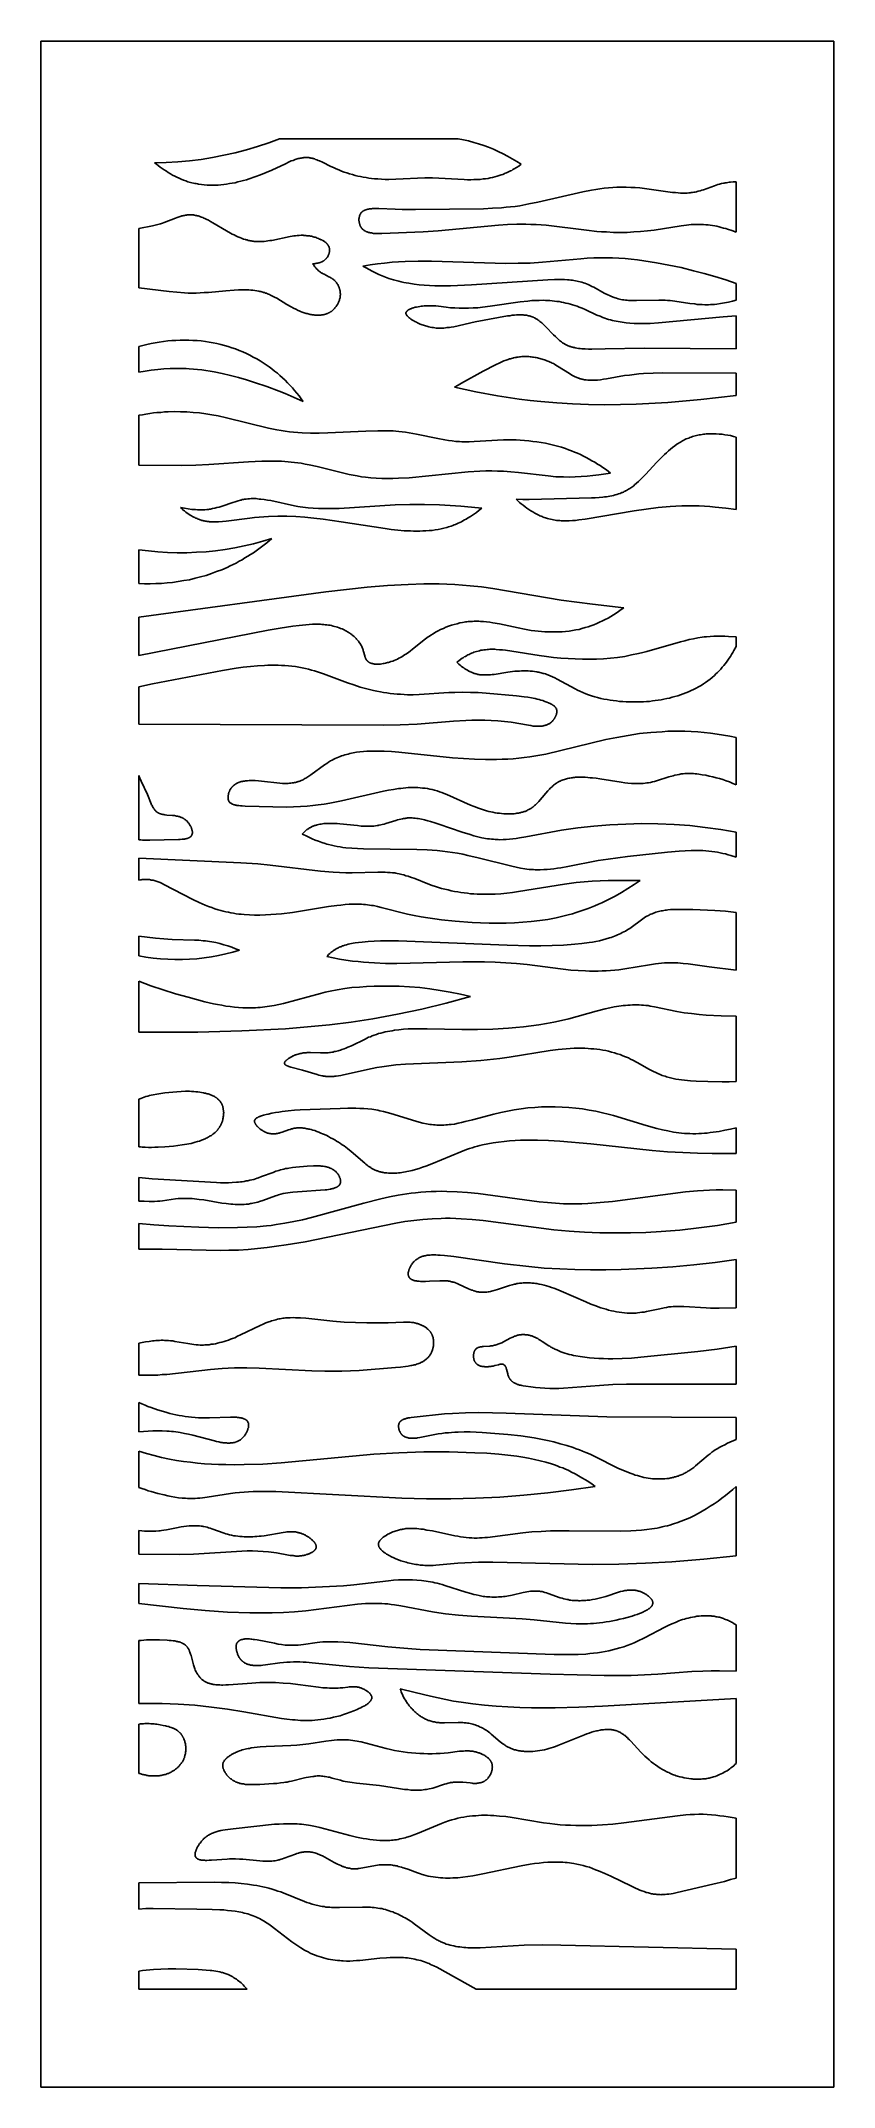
# Model space of a CAD drawing. Header units: millimetres. Extents: x 735 to 1140, y 263 to 1308.
import ezdxf

# ---------------------------------------------------------------- set-up
doc = ezdxf.new("R2010")
doc.units = ezdxf.units.MM
doc.layers.add('DEFAULT_LAYER', color=1, linetype='Continuous', true_color=0xff0000)

msp = doc.modelspace()

# ---------------------------------------------------------------- linework, layer by layer
at = {"layer": 'DEFAULT_LAYER'}
for p, q in [((1140.3, 1308.3), (735.2, 1308.3)), ((735.2, 1308.3), (735.2, 262.6)), ((1140.3, 262.6), (1140.3, 1308.3)), ((851.6, 1256.3), (845.9, 1254.4)), ((857.1, 1258.3), (851.6, 1256.3)), ((948.4, 1258.3), (857.1, 1258.3)), ((951, 1257.8), (948.4, 1258.3)), ((953.7, 1257.2), (951, 1257.8)), ((956.3, 1256.5), (953.7, 1257.2)), ((958.8, 1255.8), (956.3, 1256.5)), ((961.4, 1254.9), (958.8, 1255.8)), ((963.9, 1254), (961.4, 1254.9)), ((799.2, 1246.2), (793.3, 1246.1)), ((793.3, 1246.1), (794.2, 1245.3)), ((794.2, 1245.3), (795.2, 1244.6)), ((795.2, 1244.6), (796.2, 1243.8)), ((805.1, 1246.6), (799.2, 1246.2)), ((811.1, 1247.1), (805.1, 1246.6)), ((817, 1247.8), (811.1, 1247.1)), ((822.8, 1248.8), (817, 1247.8)), ((828.7, 1249.9), (822.8, 1248.8)), ((834.5, 1251.2), (828.7, 1249.9)), ((840.2, 1252.7), (834.5, 1251.2)), ((845.9, 1254.4), (840.2, 1252.7)), ((853.1, 1242.3), (860.1, 1245.6)), ((860.1, 1245.6), (862.1, 1246.5)), ((862.1, 1246.5), (863.1, 1247)), ((863.1, 1247), (864.1, 1247.3)), ((864.1, 1247.3), (865.1, 1247.7)), ((865.1, 1247.7), (865.6, 1247.9)), ((865.6, 1247.9), (866.1, 1248)), ((866.1, 1248), (866.6, 1248.2)), ((866.6, 1248.2), (867.1, 1248.3)), ((867.1, 1248.3), (867.6, 1248.4)), ((867.6, 1248.4), (868.1, 1248.5)), ((868.1, 1248.5), (868.6, 1248.6)), ((868.6, 1248.6), (869.1, 1248.6)), ((869.1, 1248.6), (869.6, 1248.7)), ((869.6, 1248.7), (869.8, 1248.7)), ((869.8, 1248.7), (870.1, 1248.7)), ((870.1, 1248.7), (870.3, 1248.7)), ((870.3, 1248.7), (870.5, 1248.7)), ((870.5, 1248.7), (870.8, 1248.7)), ((870.8, 1248.7), (871, 1248.7)), ((871, 1248.7), (871.3, 1248.7)), ((871.3, 1248.7), (871.5, 1248.7)), ((871.5, 1248.7), (871.8, 1248.7)), ((871.8, 1248.7), (872, 1248.7)), ((872, 1248.7), (872.4, 1248.6)), ((872.4, 1248.6), (872.7, 1248.6)), ((872.7, 1248.6), (873.1, 1248.5)), ((873.1, 1248.5), (873.4, 1248.4)), ((873.4, 1248.4), (873.8, 1248.4)), ((873.8, 1248.4), (874.1, 1248.3)), ((874.1, 1248.3), (874.5, 1248.2)), ((874.5, 1248.2), (874.8, 1248.1)), ((874.8, 1248.1), (875.2, 1248)), ((875.2, 1248), (875.5, 1247.8)), ((875.5, 1247.8), (876.2, 1247.6)), ((876.2, 1247.6), (876.9, 1247.3)), ((876.9, 1247.3), (877.6, 1247)), ((877.6, 1247), (879.1, 1246.3)), ((879.1, 1246.3), (883.3, 1244.2)), ((966.4, 1253), (963.9, 1254)), ((968.8, 1251.9), (966.4, 1253)), ((971.3, 1250.7), (968.8, 1251.9)), ((973.6, 1249.5), (971.3, 1250.7)), ((976, 1248.1), (973.6, 1249.5)), ((978.3, 1246.7), (976, 1248.1)), ((980.5, 1245.3), (978.3, 1246.7)), ((979.3, 1244.4), (980.5, 1245.3)), ((796.2, 1243.8), (797.2, 1243.1)), ((797.2, 1243.1), (798.2, 1242.4)), ((798.2, 1242.4), (799.3, 1241.7)), ((799.3, 1241.7), (800.3, 1241.1)), ((800.3, 1241.1), (801.4, 1240.4)), ((801.4, 1240.4), (802.5, 1239.8)), ((802.5, 1239.8), (803.6, 1239.2)), ((803.6, 1239.2), (804.7, 1238.7)), ((804.7, 1238.7), (805.8, 1238.2)), ((805.8, 1238.2), (806.9, 1237.7)), ((806.9, 1237.7), (808, 1237.2)), ((808, 1237.2), (809.2, 1236.8)), ((809.2, 1236.8), (810.3, 1236.4)), ((810.3, 1236.4), (811, 1236.2)), ((811, 1236.2), (811.7, 1236)), ((811.7, 1236), (812.4, 1235.9)), ((812.4, 1235.9), (813.1, 1235.7)), ((813.1, 1235.7), (813.8, 1235.5)), ((813.8, 1235.5), (814.5, 1235.4)), ((814.5, 1235.4), (815.2, 1235.3)), ((815.2, 1235.3), (815.8, 1235.1)), ((815.8, 1235.1), (817.2, 1234.9)), ((817.2, 1234.9), (818.6, 1234.8)), ((818.6, 1234.8), (820.1, 1234.7)), ((820.1, 1234.7), (821.5, 1234.6)), ((821.5, 1234.6), (822.9, 1234.6)), ((822.9, 1234.6), (824.3, 1234.6)), ((824.3, 1234.6), (825.7, 1234.7)), ((825.7, 1234.7), (827.2, 1234.8)), ((827.2, 1234.8), (828.6, 1235)), ((828.6, 1235), (830.1, 1235.2)), ((830.1, 1235.2), (831.5, 1235.4)), ((831.5, 1235.4), (833, 1235.6)), ((833, 1235.6), (834.4, 1235.9)), ((834.4, 1235.9), (835.8, 1236.3)), ((835.8, 1236.3), (837.3, 1236.6)), ((837.3, 1236.6), (838.7, 1237)), ((838.7, 1237), (840.2, 1237.4)), ((840.2, 1237.4), (841.6, 1237.9)), ((841.6, 1237.9), (844.5, 1238.9)), ((844.5, 1238.9), (847.4, 1239.9)), ((847.4, 1239.9), (850.3, 1241.1)), ((850.3, 1241.1), (853.1, 1242.3)), ((883.3, 1244.2), (884.6, 1243.6)), ((884.6, 1243.6), (886, 1243)), ((886, 1243), (887.4, 1242.4)), ((887.4, 1242.4), (888.7, 1241.8)), ((888.7, 1241.8), (890.1, 1241.3)), ((890.1, 1241.3), (891.5, 1240.9)), ((891.5, 1240.9), (892.9, 1240.4)), ((892.9, 1240.4), (894.3, 1240)), ((894.3, 1240), (895.7, 1239.6)), ((895.7, 1239.6), (897.1, 1239.3)), ((897.1, 1239.3), (898.5, 1239)), ((898.5, 1239), (899.9, 1238.7)), ((899.9, 1238.7), (901.3, 1238.5)), ((901.3, 1238.5), (902.7, 1238.2)), ((902.7, 1238.2), (904.1, 1238.1)), ((904.1, 1238.1), (905.6, 1237.9)), ((905.6, 1237.9), (907.4, 1237.8)), ((907.4, 1237.8), (909.2, 1237.7)), ((909.2, 1237.7), (911.1, 1237.6)), ((911.1, 1237.6), (912.9, 1237.6)), ((912.9, 1237.6), (916.6, 1237.7)), ((916.6, 1237.7), (931.4, 1238.3)), ((931.4, 1238.3), (935.2, 1238.3)), ((935.2, 1238.3), (938.4, 1238.2)), ((938.4, 1238.2), (951.5, 1237.5)), ((951.5, 1237.5), (953.1, 1237.4)), ((953.1, 1237.4), (954.8, 1237.4)), ((954.8, 1237.4), (956.4, 1237.5)), ((956.4, 1237.5), (958, 1237.5)), ((958, 1237.5), (959.6, 1237.6)), ((959.6, 1237.6), (961.2, 1237.8)), ((961.2, 1237.8), (962.4, 1237.9)), ((962.4, 1237.9), (963.6, 1238.1)), ((963.6, 1238.1), (964.7, 1238.3)), ((964.7, 1238.3), (965.9, 1238.6)), ((965.9, 1238.6), (967, 1238.9)), ((967, 1238.9), (968.2, 1239.2)), ((968.2, 1239.2), (969.3, 1239.5)), ((969.3, 1239.5), (970.4, 1239.9)), ((970.4, 1239.9), (971.1, 1240.1)), ((971.1, 1240.1), (971.8, 1240.4)), ((971.8, 1240.4), (972.4, 1240.7)), ((972.4, 1240.7), (973.1, 1241)), ((973.1, 1241), (973.7, 1241.3)), ((973.7, 1241.3), (974.4, 1241.6)), ((974.4, 1241.6), (975, 1241.9)), ((975, 1241.9), (975.7, 1242.2)), ((975.7, 1242.2), (976.3, 1242.6)), ((976.3, 1242.6), (976.9, 1242.9)), ((976.9, 1242.9), (978.1, 1243.7)), ((978.1, 1243.7), (979.3, 1244.4)), ((1079.2, 1234.2), (1073.7, 1232.3)), ((1081, 1234.9), (1079.2, 1234.2)), ((1081.9, 1235.1), (1081, 1234.9)), ((1082.8, 1235.4), (1081.9, 1235.1)), ((1083.8, 1235.6), (1082.8, 1235.4)), ((1084.2, 1235.7), (1083.8, 1235.6)), ((1084.7, 1235.8), (1084.2, 1235.7)), ((1085.4, 1235.9), (1084.7, 1235.8)), ((1086.1, 1236), (1085.4, 1235.9)), ((1086.8, 1236.1), (1086.1, 1236)), ((1087.5, 1236.2), (1086.8, 1236.1)), ((1088.9, 1236.3), (1087.5, 1236.2)), ((1090.3, 1236.3), (1088.9, 1236.3)), ((1090.3, 1210.6), (1090.3, 1236.3)), ((977.4, 1223.8), (975.1, 1223.5)), ((979.8, 1224.1), (977.4, 1223.8)), ((984.5, 1225), (979.8, 1224.1)), ((989.1, 1225.9), (984.5, 1225)), ((1012.1, 1231.2), (989.1, 1225.9)), ((1016.4, 1232.1), (1012.1, 1231.2)), ((1018.6, 1232.4), (1016.4, 1232.1)), ((1020.7, 1232.8), (1018.6, 1232.4)), ((1022.9, 1233.1), (1020.7, 1232.8)), ((1025.1, 1233.3), (1022.9, 1233.1)), ((1027.3, 1233.5), (1025.1, 1233.3)), ((1029.4, 1233.6), (1027.3, 1233.5)), ((1031.8, 1233.6), (1029.4, 1233.6)), ((1034.1, 1233.6), (1031.8, 1233.6)), ((1036.5, 1233.5), (1034.1, 1233.6)), ((1038.8, 1233.4), (1036.5, 1233.5)), ((1041.2, 1233.2), (1038.8, 1233.4)), ((1043.6, 1232.9), (1041.2, 1233.2)), ((1056.6, 1231.1), (1043.6, 1232.9)), ((1057.9, 1230.9), (1056.6, 1231.1)), ((1059.3, 1230.8), (1057.9, 1230.9)), ((1060.7, 1230.7), (1059.3, 1230.8)), ((1062, 1230.6), (1060.7, 1230.7)), ((1063.4, 1230.6), (1062, 1230.6)), ((1064.1, 1230.6), (1063.4, 1230.6)), ((1064.8, 1230.6), (1064.1, 1230.6)), ((1065.4, 1230.6), (1064.8, 1230.6)), ((1066.1, 1230.7), (1065.4, 1230.6)), ((1066.8, 1230.7), (1066.1, 1230.7)), ((1067.4, 1230.8), (1066.8, 1230.7)), ((1068.1, 1230.9), (1067.4, 1230.8)), ((1068.8, 1231), (1068.1, 1230.9)), ((1069.4, 1231.1), (1068.8, 1231)), ((1070.1, 1231.2), (1069.4, 1231.1)), ((1070.5, 1231.4), (1070.1, 1231.2)), ((1071, 1231.5), (1070.5, 1231.4)), ((1071.9, 1231.7), (1071, 1231.5)), ((1072.8, 1232), (1071.9, 1231.7)), ((1073.7, 1232.3), (1072.8, 1232)), ((785.2, 1212.4), (792.2, 1213.8)), ((792.2, 1213.8), (793.6, 1214.1)), ((793.6, 1214.1), (795, 1214.5)), ((795, 1214.5), (795.6, 1214.7)), ((795.6, 1214.7), (796.3, 1214.9)), ((796.3, 1214.9), (797.3, 1215.2)), ((797.3, 1215.2), (798.2, 1215.6)), ((798.2, 1215.6), (803.9, 1217.8)), ((803.9, 1217.8), (804.9, 1218.1)), ((804.9, 1218.1), (805.8, 1218.5)), ((805.8, 1218.5), (806.8, 1218.7)), ((806.8, 1218.7), (807.2, 1218.9)), ((807.2, 1218.9), (807.7, 1219)), ((807.7, 1219), (808.2, 1219.1)), ((808.2, 1219.1), (808.6, 1219.2)), ((808.6, 1219.2), (809.1, 1219.3)), ((809.1, 1219.3), (809.6, 1219.3)), ((809.6, 1219.3), (810, 1219.4)), ((810, 1219.4), (810.5, 1219.4)), ((810.5, 1219.4), (810.9, 1219.5)), ((810.9, 1219.5), (811.2, 1219.5)), ((811.2, 1219.5), (811.4, 1219.5)), ((811.4, 1219.5), (811.7, 1219.5)), ((811.7, 1219.5), (812, 1219.5)), ((812, 1219.5), (812.3, 1219.4)), ((812.3, 1219.4), (812.6, 1219.4)), ((812.6, 1219.4), (812.9, 1219.4)), ((812.9, 1219.4), (813.2, 1219.4)), ((813.2, 1219.4), (813.5, 1219.3)), ((813.5, 1219.3), (813.8, 1219.3)), ((813.8, 1219.3), (814.1, 1219.2)), ((814.1, 1219.2), (814.4, 1219.2)), ((814.4, 1219.2), (814.7, 1219.1)), ((814.7, 1219.1), (815, 1219)), ((815, 1219), (815.5, 1218.9)), ((815.5, 1218.9), (816.1, 1218.7)), ((816.1, 1218.7), (816.7, 1218.5)), ((816.7, 1218.5), (817.3, 1218.3)), ((817.3, 1218.3), (817.9, 1218.1)), ((817.9, 1218.1), (818.5, 1217.8)), ((818.5, 1217.8), (819, 1217.6)), ((819, 1217.6), (819.6, 1217.3)), ((819.6, 1217.3), (820.8, 1216.7)), ((820.8, 1216.7), (821.9, 1216.1)), ((821.9, 1216.1), (823.1, 1215.4)), ((823.1, 1215.4), (830.1, 1211.2)), ((897.8, 1217.7), (897.7, 1217.5)), ((897.7, 1217.5), (897.7, 1217.4)), ((897.7, 1217.4), (897.7, 1217.2)), ((897.7, 1217.2), (897.7, 1217)), ((897.7, 1217), (897.7, 1216.8)), ((897.7, 1216.8), (897.7, 1216.6)), ((897.7, 1216.6), (897.7, 1216.4)), ((897.7, 1216.4), (897.8, 1216.3)), ((897.9, 1218.4), (897.8, 1218.2)), ((897.8, 1218.2), (897.8, 1218.1)), ((897.8, 1218.1), (897.8, 1217.9)), ((897.8, 1217.9), (897.8, 1217.7)), ((897.8, 1216.3), (897.8, 1216.1)), ((897.8, 1216.1), (897.8, 1215.9)), ((897.8, 1215.9), (897.8, 1215.7)), ((897.8, 1215.7), (897.8, 1215.5)), ((897.8, 1215.5), (897.9, 1215.4)), ((898, 1218.9), (897.9, 1218.7)), ((897.9, 1218.7), (897.9, 1218.6)), ((897.9, 1218.6), (897.9, 1218.4)), ((897.9, 1215.4), (897.9, 1215.2)), ((897.9, 1215.2), (898, 1215)), ((898.1, 1219.2), (898, 1219.1)), ((898, 1219.1), (898, 1218.9)), ((898, 1215), (898, 1214.8)), ((898, 1214.8), (898.1, 1214.7)), ((898.2, 1219.5), (898.1, 1219.4)), ((898.1, 1219.4), (898.1, 1219.2)), ((898.1, 1214.7), (898.1, 1214.5)), ((898.1, 1214.5), (898.2, 1214.3)), ((898.3, 1219.6), (898.2, 1219.6)), ((898.2, 1219.6), (898.2, 1219.5)), ((898.2, 1214.3), (898.2, 1214.2)), ((898.2, 1214.2), (898.3, 1214)), ((898.4, 1219.8), (898.3, 1219.7)), ((898.3, 1219.7), (898.3, 1219.6)), ((898.3, 1214), (898.3, 1213.8)), ((898.3, 1213.8), (898.4, 1213.7)), ((898.5, 1220), (898.4, 1219.9)), ((898.4, 1219.9), (898.4, 1219.8)), ((898.4, 1213.7), (898.4, 1213.6)), ((898.4, 1213.6), (898.5, 1213.5)), ((898.6, 1220.2), (898.5, 1220.1)), ((898.5, 1220.1), (898.5, 1220)), ((898.5, 1213.5), (898.5, 1213.4)), ((898.5, 1213.4), (898.6, 1213.3)), ((898.7, 1220.3), (898.6, 1220.2)), ((898.6, 1220.2), (898.6, 1220.2)), ((898.6, 1213.3), (898.7, 1213.2)), ((898.8, 1220.5), (898.7, 1220.4)), ((898.7, 1220.4), (898.7, 1220.3)), ((898.7, 1213.2), (898.7, 1213.2)), ((898.7, 1213.2), (898.8, 1213.1)), ((898.9, 1220.6), (898.8, 1220.6)), ((898.8, 1220.6), (898.8, 1220.5)), ((899, 1220.7), (898.9, 1220.6)), ((899.1, 1220.8), (899, 1220.8)), ((899, 1220.8), (899, 1220.7)), ((899.2, 1220.9), (899.1, 1220.8)), ((899.3, 1221), (899.2, 1220.9)), ((899.4, 1221.1), (899.3, 1221)), ((899.3, 1221), (899.3, 1221)), ((899.5, 1221.2), (899.4, 1221.1)), ((899.6, 1221.2), (899.5, 1221.2)), ((899.7, 1221.3), (899.6, 1221.3)), ((899.6, 1221.3), (899.6, 1221.2)), ((899.8, 1221.4), (899.7, 1221.3)), ((899.9, 1221.4), (899.8, 1221.4)), ((900, 1221.5), (899.9, 1221.4)), ((900.1, 1221.6), (900, 1221.5)), ((900, 1221.5), (900, 1221.5)), ((900.2, 1221.6), (900.1, 1221.6)), ((900.4, 1221.7), (900.2, 1221.6)), ((900.6, 1221.8), (900.4, 1221.7)), ((900.8, 1221.9), (900.6, 1221.8)), ((901, 1222), (900.8, 1221.9)), ((901.2, 1222.1), (901, 1222)), ((901.4, 1222.1), (901.2, 1222.1)), ((901.6, 1222.2), (901.4, 1222.1)), ((901.8, 1222.2), (901.6, 1222.2)), ((902, 1222.3), (901.8, 1222.2)), ((902.2, 1222.4), (902, 1222.3)), ((902.5, 1222.4), (902.2, 1222.4)), ((902.7, 1222.4), (902.5, 1222.4)), ((902.9, 1222.5), (902.7, 1222.4)), ((903.2, 1222.5), (902.9, 1222.5)), ((903.6, 1222.6), (903.2, 1222.5)), ((904.1, 1222.6), (903.6, 1222.6)), ((904.6, 1222.7), (904.1, 1222.6)), ((905.2, 1222.7), (904.6, 1222.7)), ((905.7, 1222.7), (905.2, 1222.7)), ((906.7, 1222.7), (905.7, 1222.7)), ((907.8, 1222.7), (906.7, 1222.7)), ((916.1, 1222.3), (907.8, 1222.7)), ((919.8, 1222.2), (916.1, 1222.3)), ((926.5, 1222.2), (919.8, 1222.2)), ((961.3, 1222.6), (926.5, 1222.2)), ((938.2, 1211.2), (968.9, 1214.2)), ((965.9, 1222.8), (961.3, 1222.6)), ((970.5, 1223.1), (965.9, 1222.8)), ((968.9, 1214.2), (973.6, 1214.5)), ((972.8, 1223.3), (970.5, 1223.1)), ((975.1, 1223.5), (972.8, 1223.3)), ((973.6, 1214.5), (978.3, 1214.7)), ((978.3, 1214.7), (980.6, 1214.7)), ((980.6, 1214.7), (982.9, 1214.7)), ((982.9, 1214.7), (985.5, 1214.6)), ((985.5, 1214.6), (988.2, 1214.5)), ((988.2, 1214.5), (993.3, 1214.1)), ((993.3, 1214.1), (1013.9, 1211.6)), ((1048.5, 1211.6), (1062.3, 1213.9)), ((1062.3, 1213.9), (1064.9, 1214.2)), ((1064.9, 1214.2), (1066.1, 1214.3)), ((1066.1, 1214.3), (1067.4, 1214.5)), ((1067.4, 1214.5), (1068.7, 1214.5)), ((1068.7, 1214.5), (1070, 1214.6)), ((1070, 1214.6), (1071.3, 1214.6)), ((1071.3, 1214.6), (1072.6, 1214.6)), ((1072.6, 1214.6), (1073.7, 1214.5)), ((1073.7, 1214.5), (1074.9, 1214.4)), ((1074.9, 1214.4), (1076, 1214.3)), ((1076, 1214.3), (1077.1, 1214.2)), ((1077.1, 1214.2), (1078.3, 1214)), ((1078.3, 1214), (1079.4, 1213.8)), ((1079.4, 1213.8), (1080.5, 1213.6)), ((1080.5, 1213.6), (1081.6, 1213.3)), ((1081.6, 1213.3), (1082.7, 1213)), ((785.2, 1182.2), (785.2, 1212.4)), ((830.1, 1211.2), (832, 1210.1)), ((832, 1210.1), (832.9, 1209.6)), ((832.9, 1209.6), (833.9, 1209.2)), ((833.9, 1209.2), (834.8, 1208.7)), ((834.8, 1208.7), (835.8, 1208.3)), ((835.8, 1208.3), (836.8, 1207.9)), ((836.8, 1207.9), (837.7, 1207.5)), ((837.7, 1207.5), (838.7, 1207.1)), ((838.7, 1207.1), (839.7, 1206.8)), ((839.7, 1206.8), (840.1, 1206.7)), ((840.1, 1206.7), (840.6, 1206.6)), ((840.6, 1206.6), (841.1, 1206.4)), ((841.1, 1206.4), (841.6, 1206.3)), ((841.6, 1206.3), (842.1, 1206.2)), ((842.1, 1206.2), (842.6, 1206.1)), ((842.6, 1206.1), (843.1, 1206)), ((843.1, 1206), (843.6, 1206)), ((843.6, 1206), (844.1, 1205.9)), ((844.1, 1205.9), (844.6, 1205.9)), ((844.6, 1205.9), (845.1, 1205.8)), ((845.1, 1205.8), (845.6, 1205.8)), ((845.6, 1205.8), (846, 1205.8)), ((846, 1205.8), (846.5, 1205.8)), ((846.5, 1205.8), (847, 1205.8)), ((847, 1205.8), (847.4, 1205.8)), ((847.4, 1205.8), (848.4, 1205.8)), ((848.4, 1205.8), (849.3, 1205.9)), ((849.3, 1205.9), (850.3, 1206)), ((850.3, 1206), (851.2, 1206.1)), ((851.2, 1206.1), (852.2, 1206.3)), ((852.2, 1206.3), (853.1, 1206.4)), ((853.1, 1206.4), (862.5, 1208.4)), ((862.5, 1208.4), (863.5, 1208.5)), ((863.5, 1208.5), (864.4, 1208.7)), ((864.4, 1208.7), (865.3, 1208.8)), ((865.3, 1208.8), (866.2, 1208.9)), ((866.2, 1208.9), (867.2, 1208.9)), ((867.2, 1208.9), (868.1, 1209)), ((868.1, 1209), (868.6, 1209)), ((868.6, 1209), (869.1, 1209)), ((869.1, 1209), (869.5, 1208.9)), ((869.5, 1208.9), (870, 1208.9)), ((870, 1208.9), (870.5, 1208.9)), ((870.5, 1208.9), (871, 1208.8)), ((871, 1208.8), (871.4, 1208.8)), ((871.4, 1208.8), (871.9, 1208.7)), ((871.9, 1208.7), (872.4, 1208.7)), ((872.4, 1208.7), (872.9, 1208.6)), ((872.9, 1208.6), (873.4, 1208.5)), ((873.4, 1208.5), (873.9, 1208.4)), ((873.9, 1208.4), (874.3, 1208.2)), ((874.3, 1208.2), (874.8, 1208.1)), ((874.8, 1208.1), (875.3, 1208)), ((875.3, 1208), (875.8, 1207.8)), ((875.8, 1207.8), (876.4, 1207.6)), ((876.4, 1207.6), (877, 1207.4)), ((877, 1207.4), (877.6, 1207.1)), ((877.6, 1207.1), (877.8, 1207)), ((877.8, 1207), (878.1, 1206.9)), ((878.1, 1206.9), (878.4, 1206.7)), ((878.4, 1206.7), (878.7, 1206.6)), ((878.7, 1206.6), (879, 1206.4)), ((879, 1206.4), (879.2, 1206.3)), ((879.2, 1206.3), (879.5, 1206.1)), ((879.5, 1206.1), (879.7, 1206)), ((879.7, 1206), (880, 1205.8)), ((880, 1205.8), (880.2, 1205.6)), ((880.2, 1205.6), (880.4, 1205.5)), ((880.4, 1205.5), (880.7, 1205.3)), ((880.7, 1205.3), (880.9, 1205.1)), ((880.9, 1205.1), (881, 1205)), ((881, 1205), (881.1, 1204.9)), ((881.1, 1204.9), (881.2, 1204.8)), ((881.2, 1204.8), (881.3, 1204.7)), ((881.3, 1204.7), (881.4, 1204.6)), ((881.4, 1204.6), (881.5, 1204.5)), ((881.5, 1204.5), (881.6, 1204.4)), ((881.6, 1204.4), (881.6, 1204.3)), ((881.6, 1204.3), (881.7, 1204.2)), ((881.7, 1204.2), (881.8, 1204.1)), ((881.8, 1204.1), (881.9, 1204)), ((881.9, 1204), (882, 1203.8)), ((882, 1203.8), (882, 1203.7)), ((882, 1203.7), (882.1, 1203.6)), ((882.1, 1203.6), (882.2, 1203.5)), ((882.2, 1203.5), (882.2, 1203.4)), ((882.2, 1203.4), (882.3, 1203.3)), ((882.3, 1203.3), (882.3, 1203.2)), ((882.3, 1203.2), (882.4, 1203)), ((882.4, 1203), (882.4, 1202.9)), ((882.4, 1202.9), (882.5, 1202.8)), ((882.5, 1202.8), (882.5, 1202.7)), ((882.5, 1202.7), (882.5, 1202.6)), ((898.8, 1213.1), (898.8, 1213)), ((898.8, 1213), (898.9, 1212.9)), ((898.9, 1212.9), (899, 1212.8)), ((899, 1212.8), (899, 1212.7)), ((899, 1212.7), (899.1, 1212.6)), ((899.1, 1212.6), (899.2, 1212.6)), ((899.2, 1212.6), (899.2, 1212.5)), ((899.2, 1212.5), (899.3, 1212.4)), ((899.3, 1212.4), (899.4, 1212.3)), ((899.4, 1212.3), (899.4, 1212.2)), ((899.4, 1212.2), (899.5, 1212.2)), ((899.5, 1212.2), (899.6, 1212.1)), ((899.6, 1212.1), (899.7, 1212)), ((899.7, 1212), (899.8, 1212)), ((899.8, 1212), (899.8, 1211.9)), ((899.8, 1211.9), (899.9, 1211.8)), ((899.9, 1211.8), (900, 1211.8)), ((900, 1211.8), (900.1, 1211.7)), ((900.1, 1211.7), (900.2, 1211.6)), ((900.2, 1211.6), (900.3, 1211.6)), ((900.3, 1211.6), (900.4, 1211.4)), ((900.4, 1211.4), (900.6, 1211.3)), ((900.6, 1211.3), (900.8, 1211.2)), ((900.8, 1211.2), (901, 1211.1)), ((901, 1211.1), (901.2, 1211)), ((901.2, 1211), (901.4, 1210.9)), ((901.4, 1210.9), (901.6, 1210.8)), ((901.6, 1210.8), (901.8, 1210.8)), ((901.8, 1210.8), (902, 1210.7)), ((902, 1210.7), (902.2, 1210.6)), ((902.2, 1210.6), (902.5, 1210.5)), ((902.5, 1210.5), (902.7, 1210.5)), ((902.7, 1210.5), (902.9, 1210.4)), ((902.9, 1210.4), (903.1, 1210.4)), ((903.1, 1210.4), (903.4, 1210.3)), ((903.4, 1210.3), (903.6, 1210.3)), ((903.6, 1210.3), (904.1, 1210.2)), ((904.1, 1210.2), (904.6, 1210.1)), ((904.6, 1210.1), (905.1, 1210)), ((905.1, 1210), (905.6, 1210)), ((905.6, 1210), (906.2, 1209.9)), ((906.2, 1209.9), (906.7, 1209.9)), ((906.7, 1209.9), (907.2, 1209.9)), ((907.2, 1209.9), (908.3, 1209.9)), ((908.3, 1209.9), (909.4, 1209.9)), ((909.4, 1209.9), (930.4, 1210.8)), ((930.4, 1210.8), (938.2, 1211.2)), ((1013.9, 1211.6), (1019.1, 1211)), ((1019.1, 1211), (1021.6, 1210.8)), ((1021.6, 1210.8), (1024.2, 1210.7)), ((1024.2, 1210.7), (1027.7, 1210.5)), ((1027.7, 1210.5), (1031.1, 1210.5)), ((1031.1, 1210.5), (1034.6, 1210.5)), ((1034.6, 1210.5), (1038.1, 1210.7)), ((1038.1, 1210.7), (1041.5, 1210.9)), ((1041.5, 1210.9), (1045, 1211.2)), ((1045, 1211.2), (1048.5, 1211.6)), ((1082.7, 1213), (1083.8, 1212.7)), ((1083.8, 1212.7), (1085, 1212.4)), ((1085, 1212.4), (1086, 1212.1)), ((1086, 1212.1), (1088.2, 1211.4)), ((1088.2, 1211.4), (1090.3, 1210.6)), ((874.5, 1194.5), (874, 1194.5)), ((874, 1194.5), (874.4, 1194)), ((874.4, 1194), (874.8, 1193.4)), ((874.9, 1194.5), (874.5, 1194.5)), ((874.8, 1193.4), (875.2, 1192.9)), ((875.1, 1194.6), (874.9, 1194.5)), ((875.3, 1194.6), (875.1, 1194.6)), ((875.2, 1192.9), (875.6, 1192.4)), ((875.6, 1194.6), (875.3, 1194.6)), ((875.8, 1194.6), (875.6, 1194.6)), ((875.6, 1192.4), (875.8, 1192.1)), ((876, 1194.7), (875.8, 1194.6)), ((876.2, 1194.7), (876, 1194.7)), ((876.5, 1194.7), (876.2, 1194.7)), ((876.7, 1194.8), (876.5, 1194.7)), ((876.9, 1194.8), (876.7, 1194.8)), ((877.1, 1194.9), (876.9, 1194.8)), ((877.3, 1194.9), (877.1, 1194.9)), ((877.5, 1195), (877.3, 1194.9)), ((877.7, 1195.1), (877.5, 1195)), ((878, 1195.1), (877.7, 1195.1)), ((878.2, 1195.2), (878, 1195.1)), ((878.4, 1195.3), (878.2, 1195.2)), ((878.6, 1195.4), (878.4, 1195.3)), ((878.8, 1195.5), (878.6, 1195.4)), ((879, 1195.6), (878.8, 1195.5)), ((879.2, 1195.7), (879, 1195.6)), ((879.4, 1195.8), (879.2, 1195.7)), ((879.6, 1195.9), (879.4, 1195.8)), ((879.7, 1196), (879.6, 1195.9)), ((879.9, 1196.2), (879.7, 1196)), ((880.1, 1196.3), (879.9, 1196.2)), ((880.3, 1196.5), (880.1, 1196.3)), ((880.4, 1196.6), (880.3, 1196.5)), ((880.5, 1196.7), (880.4, 1196.6)), ((880.6, 1196.8), (880.5, 1196.7)), ((880.7, 1196.9), (880.6, 1196.8)), ((880.9, 1197), (880.7, 1196.9)), ((881, 1197.2), (880.9, 1197)), ((881.1, 1197.3), (881, 1197.2)), ((881.2, 1197.5), (881.1, 1197.3)), ((881.4, 1197.6), (881.2, 1197.5)), ((881.5, 1197.8), (881.4, 1197.6)), ((881.6, 1197.9), (881.5, 1197.8)), ((881.7, 1198.1), (881.6, 1197.9)), ((881.8, 1198.3), (881.7, 1198.1)), ((881.9, 1198.4), (881.8, 1198.3)), ((882, 1198.6), (881.9, 1198.4)), ((882.1, 1199), (882, 1198.8)), ((882, 1198.8), (882, 1198.6)), ((882.2, 1199.1), (882.1, 1199)), ((882.3, 1199.3), (882.2, 1199.1)), ((882.4, 1199.7), (882.3, 1199.5)), ((882.3, 1199.5), (882.3, 1199.3)), ((882.5, 1199.9), (882.4, 1199.7)), ((882.5, 1202.6), (882.6, 1202.4)), ((882.6, 1200.4), (882.5, 1200.2)), ((882.5, 1200.2), (882.5, 1200)), ((882.5, 1200), (882.5, 1199.9)), ((882.6, 1202.4), (882.6, 1202.3)), ((882.6, 1202.3), (882.6, 1202.2)), ((882.6, 1202.2), (882.6, 1202.1)), ((882.6, 1202.1), (882.6, 1202)), ((882.6, 1202), (882.7, 1201.9)), ((882.7, 1200.9), (882.6, 1200.8)), ((882.6, 1200.8), (882.6, 1200.6)), ((882.6, 1200.6), (882.6, 1200.4)), ((882.7, 1201.9), (882.7, 1201.8)), ((882.7, 1201.8), (882.7, 1201.7)), ((882.7, 1201.7), (882.7, 1201.7)), ((882.7, 1201.7), (882.7, 1201.6)), ((882.7, 1201.6), (882.7, 1201.5)), ((882.7, 1201.5), (882.7, 1201.4)), ((882.7, 1201.4), (882.7, 1201.3)), ((882.7, 1201.3), (882.7, 1201.2)), ((882.7, 1201.2), (882.7, 1201.1)), ((882.7, 1201.1), (882.7, 1200.9)), ((903.4, 1193.9), (899.7, 1193.3)), ((899.7, 1193.3), (901.3, 1192.4)), ((901.3, 1192.4), (902.9, 1191.5)), ((907.1, 1194.4), (903.4, 1193.9)), ((910.8, 1194.8), (907.1, 1194.4)), ((914.6, 1195.2), (910.8, 1194.8)), ((917.9, 1195.4), (914.6, 1195.2)), ((921.3, 1195.6), (917.9, 1195.4)), ((928, 1195.7), (921.3, 1195.6)), ((934.7, 1195.7), (928, 1195.7)), ((972.7, 1194.6), (934.7, 1195.7)), ((979, 1194.7), (972.7, 1194.6)), ((985.2, 1194.8), (979, 1194.7)), ((991.4, 1195.2), (985.2, 1194.8)), ((1011, 1197), (991.4, 1195.2)), ((1014.3, 1197.3), (1011, 1197)), ((1017.6, 1197.4), (1014.3, 1197.3)), ((1020.8, 1197.5), (1017.6, 1197.4)), ((1024, 1197.5), (1020.8, 1197.5)), ((1027.2, 1197.4), (1024, 1197.5)), ((1030.4, 1197.3), (1027.2, 1197.4)), ((1033.6, 1197.1), (1030.4, 1197.3)), ((1036.8, 1196.8), (1033.6, 1197.1)), ((1040, 1196.4), (1036.8, 1196.8)), ((1043.2, 1196), (1040, 1196.4)), ((1049.6, 1195), (1043.2, 1196)), ((1055.9, 1193.8), (1049.6, 1195)), ((1062.2, 1192.5), (1055.9, 1193.8)), ((1068.5, 1190.9), (1062.2, 1192.5)), ((800.7, 1180.3), (785.2, 1182.2)), ((875.8, 1192.1), (876.1, 1191.9)), ((876.1, 1191.9), (876.3, 1191.6)), ((876.3, 1191.6), (876.5, 1191.4)), ((876.5, 1191.4), (876.8, 1191.1)), ((876.8, 1191.1), (877, 1190.9)), ((877, 1190.9), (877.3, 1190.7)), ((877.3, 1190.7), (877.5, 1190.5)), ((877.5, 1190.5), (877.7, 1190.3)), ((877.7, 1190.3), (878, 1190.2)), ((878, 1190.2), (878.2, 1190)), ((878.2, 1190), (878.4, 1189.9)), ((878.4, 1189.9), (878.7, 1189.7)), ((878.7, 1189.7), (878.9, 1189.6)), ((878.9, 1189.6), (879.4, 1189.3)), ((879.4, 1189.3), (879.9, 1189.1)), ((879.9, 1189.1), (882.3, 1187.8)), ((882.3, 1187.8), (882.8, 1187.6)), ((882.8, 1187.6), (883.3, 1187.3)), ((883.3, 1187.3), (883.5, 1187.2)), ((883.5, 1187.2), (883.8, 1187)), ((883.8, 1187), (884, 1186.9)), ((884, 1186.9), (884.2, 1186.7)), ((884.2, 1186.7), (884.4, 1186.6)), ((884.4, 1186.6), (884.7, 1186.4)), ((884.7, 1186.4), (884.9, 1186.2)), ((884.9, 1186.2), (885.1, 1186)), ((885.1, 1186), (885.3, 1185.9)), ((885.3, 1185.9), (885.4, 1185.7)), ((885.4, 1185.7), (885.6, 1185.5)), ((885.6, 1185.5), (885.8, 1185.3)), ((885.8, 1185.3), (886, 1185.1)), ((886, 1185.1), (886.1, 1184.9)), ((886.1, 1184.9), (886.3, 1184.7)), ((886.3, 1184.7), (886.4, 1184.5)), ((886.4, 1184.5), (886.6, 1184.2)), ((886.6, 1184.2), (886.7, 1184)), ((886.7, 1184), (886.9, 1183.8)), ((886.9, 1183.8), (887, 1183.5)), ((887, 1183.5), (887.1, 1183.3)), ((887.1, 1183.3), (887.2, 1183)), ((887.2, 1183), (887.3, 1182.8)), ((887.3, 1182.8), (887.4, 1182.6)), ((887.4, 1182.6), (887.5, 1182.3)), ((887.5, 1182.3), (887.6, 1182)), ((887.6, 1182), (887.7, 1181.8)), ((887.7, 1181.8), (887.8, 1181.5)), ((902.9, 1191.5), (904.5, 1190.6)), ((904.5, 1190.6), (906.2, 1189.8)), ((906.2, 1189.8), (907.8, 1189)), ((907.8, 1189), (909.5, 1188.3)), ((909.5, 1188.3), (911.2, 1187.6)), ((911.2, 1187.6), (912.9, 1187)), ((912.9, 1187), (914.2, 1186.6)), ((914.2, 1186.6), (915.4, 1186.2)), ((915.4, 1186.2), (916.7, 1185.9)), ((916.7, 1185.9), (918, 1185.5)), ((918, 1185.5), (919.3, 1185.2)), ((919.3, 1185.2), (920.6, 1184.9)), ((920.6, 1184.9), (921.8, 1184.7)), ((921.8, 1184.7), (923.1, 1184.5)), ((923.1, 1184.5), (925.8, 1184.1)), ((925.8, 1184.1), (928.4, 1183.7)), ((928.4, 1183.7), (931, 1183.5)), ((931, 1183.5), (933.7, 1183.3)), ((933.7, 1183.3), (936.4, 1183.2)), ((936.4, 1183.2), (939.1, 1183.2)), ((939.1, 1183.2), (944.4, 1183.2)), ((944.4, 1183.2), (955.1, 1183.7)), ((955.1, 1183.7), (994.1, 1186.2)), ((994.1, 1186.2), (997.5, 1186.4)), ((997.5, 1186.4), (999.2, 1186.4)), ((999.2, 1186.4), (1000.9, 1186.4)), ((1000.9, 1186.4), (1002.6, 1186.4)), ((1002.6, 1186.4), (1004.2, 1186.3)), ((1004.2, 1186.3), (1005.1, 1186.2)), ((1005.1, 1186.2), (1005.9, 1186.1)), ((1005.9, 1186.1), (1006.7, 1186)), ((1006.7, 1186), (1007.5, 1185.9)), ((1007.5, 1185.9), (1008.3, 1185.7)), ((1008.3, 1185.7), (1009.1, 1185.6)), ((1009.1, 1185.6), (1009.9, 1185.4)), ((1009.9, 1185.4), (1010.7, 1185.2)), ((1010.7, 1185.2), (1011.5, 1185)), ((1011.5, 1185), (1012.3, 1184.7)), ((1012.3, 1184.7), (1013.1, 1184.5)), ((1013.1, 1184.5), (1013.9, 1184.2)), ((1013.9, 1184.2), (1014.8, 1183.8)), ((1014.8, 1183.8), (1015.7, 1183.4)), ((1015.7, 1183.4), (1016.6, 1182.9)), ((1016.6, 1182.9), (1017.6, 1182.5)), ((1017.6, 1182.5), (1023, 1179.5)), ((1074, 1189.5), (1068.5, 1190.9)), ((1079.5, 1187.9), (1074, 1189.5)), ((1085, 1186.2), (1079.5, 1187.9)), ((1090.3, 1184.4), (1085, 1186.2)), ((1090.3, 1175.8), (1090.3, 1184.4)), ((804.6, 1179.9), (800.7, 1180.3)), ((808.6, 1179.6), (804.6, 1179.9)), ((810.5, 1179.5), (808.6, 1179.6)), ((812.5, 1179.5), (810.5, 1179.5)), ((814.5, 1179.5), (812.5, 1179.5)), ((816.5, 1179.6), (814.5, 1179.5)), ((818.7, 1179.7), (816.5, 1179.6)), ((820.9, 1179.8), (818.7, 1179.7)), ((829.7, 1180.7), (820.9, 1179.8)), ((834, 1181), (829.7, 1180.7)), ((836.2, 1181.1), (834, 1181)), ((838.3, 1181.2), (836.2, 1181.1)), ((839.4, 1181.2), (838.3, 1181.2)), ((840.4, 1181.1), (839.4, 1181.2)), ((841.4, 1181.1), (840.4, 1181.1)), ((842.5, 1181), (841.4, 1181.1)), ((843.5, 1180.9), (842.5, 1181)), ((844.5, 1180.8), (843.5, 1180.9)), ((845.5, 1180.6), (844.5, 1180.8)), ((846.5, 1180.4), (845.5, 1180.6)), ((847, 1180.3), (846.5, 1180.4)), ((847.5, 1180.2), (847, 1180.3)), ((848, 1180.1), (847.5, 1180.2)), ((848.5, 1180), (848, 1180.1)), ((848.9, 1179.8), (848.5, 1180)), ((849.4, 1179.7), (848.9, 1179.8)), ((849.9, 1179.5), (849.4, 1179.7)), ((850.4, 1179.4), (849.9, 1179.5)), ((850.9, 1179.1), (850.4, 1179.4)), ((851.4, 1178.9), (850.9, 1179.1)), ((852, 1178.7), (851.4, 1178.9)), ((852.5, 1178.4), (852, 1178.7)), ((853.6, 1177.9), (852.5, 1178.4)), ((854.6, 1177.4), (853.6, 1177.9)), ((855.7, 1176.8), (854.6, 1177.4)), ((860.9, 1173.6), (855.7, 1176.8)), ((863.1, 1172.4), (860.9, 1173.6)), ((864.2, 1171.8), (863.1, 1172.4)), ((865.4, 1171.2), (864.2, 1171.8)), ((885, 1171.4), (884.8, 1171.2)), ((885.2, 1171.6), (885, 1171.4)), ((885.4, 1171.9), (885.2, 1171.6)), ((885.6, 1172.1), (885.4, 1171.9)), ((885.8, 1172.4), (885.6, 1172.1)), ((886, 1172.6), (885.8, 1172.4)), ((886.2, 1172.9), (886, 1172.6)), ((886.4, 1173.1), (886.2, 1172.9)), ((886.6, 1173.4), (886.4, 1173.1)), ((886.7, 1173.7), (886.6, 1173.4)), ((886.9, 1174), (886.7, 1173.7)), ((887, 1174.3), (886.9, 1174)), ((887.2, 1174.6), (887, 1174.3)), ((887.3, 1174.9), (887.2, 1174.6)), ((887.4, 1175.2), (887.3, 1174.9)), ((887.6, 1175.5), (887.4, 1175.2)), ((887.7, 1175.8), (887.6, 1175.5)), ((887.8, 1176.1), (887.7, 1175.8)), ((887.8, 1181.5), (887.9, 1181.3)), ((887.9, 1176.7), (887.8, 1176.4)), ((887.8, 1176.4), (887.8, 1176.1)), ((887.9, 1181.3), (887.9, 1181)), ((887.9, 1181), (888, 1180.7)), ((888, 1177), (887.9, 1176.7)), ((888, 1180.7), (888, 1180.5)), ((888, 1180.5), (888.1, 1180.2)), ((888.1, 1177.7), (888, 1177.3)), ((888, 1177.3), (888, 1177)), ((888.1, 1180.2), (888.1, 1179.9)), ((888.1, 1179.9), (888.1, 1179.7)), ((888.1, 1179.7), (888.1, 1179.4)), ((888.1, 1179.4), (888.2, 1179.1)), ((888.2, 1178.6), (888.1, 1178.3)), ((888.1, 1178.3), (888.1, 1178)), ((888.1, 1178), (888.1, 1177.7)), ((888.2, 1179.1), (888.2, 1178.8)), ((888.2, 1178.8), (888.2, 1178.6)), ((923.7, 1171.3), (923.6, 1171.2)), ((924, 1171.4), (923.7, 1171.3)), ((924.3, 1171.5), (924, 1171.4)), ((924.6, 1171.6), (924.3, 1171.5)), ((924.9, 1171.7), (924.6, 1171.6)), ((925.3, 1171.9), (924.9, 1171.7)), ((925.6, 1172), (925.3, 1171.9)), ((926.4, 1172.2), (925.6, 1172)), ((927.1, 1172.3), (926.4, 1172.2)), ((927.9, 1172.5), (927.1, 1172.3)), ((928.7, 1172.6), (927.9, 1172.5)), ((929.5, 1172.7), (928.7, 1172.6)), ((930.2, 1172.8), (929.5, 1172.7)), ((931, 1172.9), (930.2, 1172.8)), ((931.8, 1173), (931, 1172.9)), ((932.6, 1173), (931.8, 1173)), ((933.4, 1173), (932.6, 1173)), ((934.1, 1173), (933.4, 1173)), ((934.9, 1173), (934.1, 1173)), ((935.6, 1173), (934.9, 1173)), ((936.3, 1172.9), (935.6, 1173)), ((937, 1172.9), (936.3, 1172.9)), ((938.3, 1172.7), (937, 1172.9)), ((942.2, 1172.2), (938.3, 1172.7)), ((944.4, 1172), (942.2, 1172.2)), ((946.6, 1171.9), (944.4, 1172)), ((948.9, 1171.8), (946.6, 1171.9)), ((951.2, 1171.7), (948.9, 1171.8)), ((953.6, 1171.8), (951.2, 1171.7)), ((956, 1171.9), (953.6, 1171.8)), ((958.4, 1172), (956, 1171.9)), ((960.7, 1172.2), (958.4, 1172)), ((964.7, 1172.7), (960.7, 1172.2)), ((980.1, 1175), (964.7, 1172.7)), ((984, 1175.4), (980.1, 1175)), ((985.9, 1175.6), (984, 1175.4)), ((987.8, 1175.7), (985.9, 1175.6)), ((989.7, 1175.7), (987.8, 1175.7)), ((991.7, 1175.8), (989.7, 1175.7)), ((992.9, 1175.7), (991.7, 1175.8)), ((994, 1175.7), (992.9, 1175.7)), ((995.2, 1175.6), (994, 1175.7)), ((996.4, 1175.5), (995.2, 1175.6)), ((997.6, 1175.4), (996.4, 1175.5)), ((998.7, 1175.2), (997.6, 1175.4)), ((999.9, 1175.1), (998.7, 1175.2)), ((1001.1, 1174.9), (999.9, 1175.1)), ((1002.2, 1174.6), (1001.1, 1174.9)), ((1003.4, 1174.4), (1002.2, 1174.6)), ((1004.5, 1174.1), (1003.4, 1174.4)), ((1005.7, 1173.8), (1004.5, 1174.1)), ((1006.8, 1173.5), (1005.7, 1173.8)), ((1007.9, 1173.1), (1006.8, 1173.5)), ((1009.1, 1172.7), (1007.9, 1173.1)), ((1010.2, 1172.3), (1009.1, 1172.7)), ((1011.7, 1171.7), (1010.2, 1172.3)), ((1013.2, 1171), (1011.7, 1171.7)), ((1023, 1179.5), (1024.8, 1178.6)), ((1024.8, 1178.6), (1025.7, 1178.2)), ((1025.7, 1178.2), (1026.6, 1177.8)), ((1026.6, 1177.8), (1027.1, 1177.6)), ((1027.1, 1177.6), (1027.5, 1177.4)), ((1027.5, 1177.4), (1028, 1177.2)), ((1028, 1177.2), (1028.5, 1177)), ((1028.5, 1177), (1029.2, 1176.8)), ((1029.2, 1176.8), (1030, 1176.6)), ((1030, 1176.6), (1030.7, 1176.4)), ((1030.7, 1176.4), (1031.5, 1176.2)), ((1031.5, 1176.2), (1032.3, 1176.1)), ((1032.3, 1176.1), (1033, 1176)), ((1033, 1176), (1033.8, 1175.9)), ((1033.8, 1175.9), (1034.6, 1175.8)), ((1034.6, 1175.8), (1035.4, 1175.7)), ((1035.4, 1175.7), (1036.2, 1175.7)), ((1036.2, 1175.7), (1037.8, 1175.6)), ((1037.8, 1175.6), (1039.4, 1175.6)), ((1039.4, 1175.6), (1050.8, 1175.8)), ((1050.8, 1175.8), (1052.4, 1175.8)), ((1052.4, 1175.8), (1054, 1175.8)), ((1054, 1175.8), (1055.3, 1175.7)), ((1055.3, 1175.7), (1056.6, 1175.6)), ((1056.6, 1175.6), (1059.1, 1175.3)), ((1059.1, 1175.3), (1066.7, 1174.2)), ((1066.7, 1174.2), (1069.2, 1173.9)), ((1069.2, 1173.9), (1070.5, 1173.7)), ((1070.5, 1173.7), (1071.8, 1173.6)), ((1071.8, 1173.6), (1073, 1173.6)), ((1073, 1173.6), (1074.3, 1173.5)), ((1074.3, 1173.5), (1075.3, 1173.5)), ((1075.3, 1173.5), (1076.3, 1173.5)), ((1076.3, 1173.5), (1077.3, 1173.6)), ((1077.3, 1173.6), (1078.3, 1173.7)), ((1078.3, 1173.7), (1079.3, 1173.7)), ((1079.3, 1173.7), (1080.4, 1173.8)), ((1080.4, 1173.8), (1082.4, 1174.1)), ((1082.4, 1174.1), (1084.4, 1174.5)), ((1084.4, 1174.5), (1086.4, 1174.8)), ((1086.4, 1174.8), (1088.4, 1175.3)), ((1088.4, 1175.3), (1090.3, 1175.8)), ((866.6, 1170.6), (865.4, 1171.2)), ((867.2, 1170.4), (866.6, 1170.6)), ((867.8, 1170.1), (867.2, 1170.4)), ((868.7, 1169.7), (867.8, 1170.1)), ((869.7, 1169.4), (868.7, 1169.7)), ((870.2, 1169.2), (869.7, 1169.4)), ((870.7, 1169.1), (870.2, 1169.2)), ((871.2, 1169), (870.7, 1169.1)), ((871.7, 1168.8), (871.2, 1169)), ((872.2, 1168.7), (871.7, 1168.8)), ((872.7, 1168.6), (872.2, 1168.7)), ((873.2, 1168.5), (872.7, 1168.6)), ((873.7, 1168.4), (873.2, 1168.5)), ((874.2, 1168.3), (873.7, 1168.4)), ((874.7, 1168.3), (874.2, 1168.3)), ((875.2, 1168.2), (874.7, 1168.3)), ((875.7, 1168.2), (875.2, 1168.2)), ((876.2, 1168.2), (875.7, 1168.2)), ((876.7, 1168.1), (876.2, 1168.2)), ((877.2, 1168.2), (876.7, 1168.1)), ((877.7, 1168.2), (877.2, 1168.2)), ((878.1, 1168.2), (877.7, 1168.2)), ((878.4, 1168.2), (878.1, 1168.2)), ((878.6, 1168.3), (878.4, 1168.2)), ((878.9, 1168.3), (878.6, 1168.3)), ((879.1, 1168.3), (878.9, 1168.3)), ((879.3, 1168.4), (879.1, 1168.3)), ((879.6, 1168.4), (879.3, 1168.4)), ((879.8, 1168.5), (879.6, 1168.4)), ((880, 1168.5), (879.8, 1168.5)), ((880.2, 1168.6), (880, 1168.5)), ((880.5, 1168.7), (880.2, 1168.6)), ((880.7, 1168.7), (880.5, 1168.7)), ((880.9, 1168.8), (880.7, 1168.7)), ((881.1, 1168.9), (880.9, 1168.8)), ((881.4, 1169), (881.1, 1168.9)), ((881.6, 1169), (881.4, 1169)), ((881.8, 1169.1), (881.6, 1169)), ((882, 1169.2), (881.8, 1169.1)), ((882.2, 1169.3), (882, 1169.2)), ((882.4, 1169.4), (882.2, 1169.3)), ((882.6, 1169.6), (882.4, 1169.4)), ((882.8, 1169.7), (882.6, 1169.6)), ((883, 1169.8), (882.8, 1169.7)), ((883.3, 1170), (883, 1169.8)), ((883.6, 1170.1), (883.3, 1170)), ((883.8, 1170.3), (883.6, 1170.1)), ((884.1, 1170.5), (883.8, 1170.3)), ((884.3, 1170.7), (884.1, 1170.5)), ((884.5, 1170.9), (884.3, 1170.7)), ((884.8, 1171.2), (884.5, 1170.9)), ((921.8, 1169.6), (921.7, 1169.6)), ((921.7, 1169.6), (921.7, 1169.6)), ((921.7, 1169.6), (921.7, 1169.5)), ((921.7, 1169.5), (921.7, 1169.5)), ((921.7, 1169.5), (921.7, 1169.5)), ((921.7, 1169.5), (921.7, 1169.5)), ((921.7, 1169.5), (921.7, 1169.5)), ((921.7, 1169.5), (921.7, 1169.4)), ((921.7, 1169.4), (921.7, 1169.4)), ((921.7, 1169.4), (921.7, 1169.4)), ((921.7, 1169.4), (921.7, 1169.4)), ((921.7, 1169.4), (921.7, 1169.3)), ((921.7, 1169.3), (921.7, 1169.3)), ((921.7, 1169.3), (921.7, 1169.3)), ((921.7, 1169.3), (921.7, 1169.3)), ((921.7, 1169.3), (921.7, 1169.3)), ((921.7, 1169.3), (921.7, 1169.2)), ((921.7, 1169.2), (921.7, 1169.2)), ((921.7, 1169.2), (921.7, 1169.1)), ((921.7, 1169.1), (921.7, 1169.1)), ((921.7, 1169.1), (921.7, 1169)), ((921.7, 1169), (921.7, 1169)), ((921.7, 1169), (921.7, 1169)), ((921.7, 1169), (921.7, 1168.9)), ((921.7, 1168.9), (921.7, 1168.9)), ((921.7, 1168.9), (921.8, 1168.8)), ((921.9, 1169.9), (921.8, 1169.8)), ((921.8, 1169.8), (921.8, 1169.8)), ((921.8, 1169.8), (921.8, 1169.7)), ((921.8, 1169.7), (921.8, 1169.7)), ((921.8, 1169.7), (921.8, 1169.7)), ((921.8, 1169.7), (921.8, 1169.6)), ((921.8, 1169.6), (921.8, 1169.6)), ((921.8, 1168.8), (921.8, 1168.8)), ((921.8, 1168.8), (921.8, 1168.7)), ((921.8, 1168.7), (921.8, 1168.7)), ((921.8, 1168.7), (921.8, 1168.6)), ((921.8, 1168.6), (921.8, 1168.6)), ((921.8, 1168.6), (921.9, 1168.5)), ((922, 1170), (921.9, 1170)), ((921.9, 1170), (921.9, 1169.9)), ((921.9, 1169.9), (921.9, 1169.9)), ((921.9, 1168.5), (921.9, 1168.5)), ((921.9, 1168.5), (921.9, 1168.5)), ((921.9, 1168.5), (921.9, 1168.4)), ((921.9, 1168.4), (922, 1168.4)), ((922.1, 1170.2), (922, 1170.1)), ((922, 1170.1), (922, 1170.1)), ((922, 1170.1), (922, 1170)), ((922, 1170), (922, 1170)), ((922, 1168.4), (922, 1168.3)), ((922, 1168.3), (922, 1168.3)), ((922, 1168.3), (922, 1168.2)), ((922, 1168.2), (922.1, 1168.1)), ((922.2, 1170.2), (922.1, 1170.2)), ((922.1, 1170.2), (922.1, 1170.2)), ((922.1, 1168.1), (922.2, 1168)), ((922.3, 1170.4), (922.2, 1170.3)), ((922.2, 1170.3), (922.2, 1170.3)), ((922.2, 1170.3), (922.2, 1170.2)), ((922.2, 1168), (922.2, 1167.9)), ((922.2, 1167.9), (922.3, 1167.8)), ((922.4, 1170.4), (922.3, 1170.4)), ((922.3, 1170.4), (922.3, 1170.4)), ((922.3, 1167.8), (922.4, 1167.7)), ((922.5, 1170.6), (922.4, 1170.5)), ((922.4, 1170.5), (922.4, 1170.4)), ((922.4, 1167.7), (922.5, 1167.6)), ((922.6, 1170.6), (922.5, 1170.6)), ((922.5, 1167.6), (922.6, 1167.6)), ((922.7, 1170.7), (922.6, 1170.6)), ((922.6, 1167.6), (922.7, 1167.5)), ((922.8, 1170.8), (922.7, 1170.7)), ((922.7, 1167.5), (922.8, 1167.4)), ((922.9, 1170.9), (922.8, 1170.8)), ((922.8, 1167.4), (922.9, 1167.3)), ((923, 1170.9), (922.9, 1170.9)), ((922.9, 1167.3), (923, 1167.2)), ((923.2, 1171), (923, 1170.9)), ((923, 1167.2), (923.2, 1167)), ((923.3, 1171.1), (923.2, 1171)), ((923.2, 1167), (923.4, 1166.8)), ((923.4, 1171.1), (923.3, 1171.1)), ((923.6, 1171.2), (923.4, 1171.1)), ((923.4, 1166.8), (923.7, 1166.6)), ((923.7, 1166.6), (923.9, 1166.4)), ((923.9, 1166.4), (924.2, 1166.2)), ((924.2, 1166.2), (924.5, 1166)), ((924.5, 1166), (924.7, 1165.8)), ((924.7, 1165.8), (925, 1165.6)), ((925, 1165.6), (925.7, 1165.3)), ((925.7, 1165.3), (926.3, 1164.9)), ((926.3, 1164.9), (927, 1164.6)), ((927, 1164.6), (927.6, 1164.2)), ((927.6, 1164.2), (928.3, 1163.9)), ((928.3, 1163.9), (929, 1163.6)), ((929, 1163.6), (929.9, 1163.3)), ((929.9, 1163.3), (930.7, 1163)), ((930.7, 1163), (931.6, 1162.7)), ((931.6, 1162.7), (932.4, 1162.5)), ((932.4, 1162.5), (933.3, 1162.2)), ((933.3, 1162.2), (934.1, 1162.1)), ((934.1, 1162.1), (934.9, 1161.9)), ((934.9, 1161.9), (935.7, 1161.8)), ((935.7, 1161.8), (936.5, 1161.7)), ((936.5, 1161.7), (937.2, 1161.6)), ((937.2, 1161.6), (938, 1161.6)), ((938, 1161.6), (938.8, 1161.6)), ((938.8, 1161.6), (939.5, 1161.6)), ((939.5, 1161.6), (940.3, 1161.6)), ((940.3, 1161.6), (941, 1161.6)), ((941, 1161.6), (941.8, 1161.7)), ((941.8, 1161.7), (942.5, 1161.8)), ((942.5, 1161.8), (943.2, 1161.8)), ((943.2, 1161.8), (944, 1161.9)), ((944, 1161.9), (944.7, 1162.1)), ((944.7, 1162.1), (946.1, 1162.3)), ((946.1, 1162.3), (957, 1164.8)), ((957, 1164.8), (968.9, 1167)), ((968.9, 1167), (973.6, 1167.8)), ((973.6, 1167.8), (974.7, 1167.9)), ((974.7, 1167.9), (975.9, 1168.1)), ((975.9, 1168.1), (977.1, 1168.2)), ((977.1, 1168.2), (978.2, 1168.3)), ((978.2, 1168.3), (978.8, 1168.3)), ((978.8, 1168.3), (979.4, 1168.3)), ((979.4, 1168.3), (979.9, 1168.3)), ((979.9, 1168.3), (980.5, 1168.3)), ((980.5, 1168.3), (981, 1168.3)), ((981, 1168.3), (981.6, 1168.3)), ((981.6, 1168.3), (982.1, 1168.2)), ((982.1, 1168.2), (982.7, 1168.2)), ((982.7, 1168.2), (983.2, 1168.1)), ((983.2, 1168.1), (983.8, 1168)), ((983.8, 1168), (984.3, 1167.9)), ((984.3, 1167.9), (984.5, 1167.8)), ((984.5, 1167.8), (984.8, 1167.8)), ((984.8, 1167.8), (985, 1167.7)), ((985, 1167.7), (985.3, 1167.6)), ((985.3, 1167.6), (985.6, 1167.5)), ((985.6, 1167.5), (985.8, 1167.5)), ((985.8, 1167.5), (986, 1167.4)), ((986, 1167.4), (986.3, 1167.3)), ((986.3, 1167.3), (986.5, 1167.2)), ((986.5, 1167.2), (986.8, 1167.1)), ((986.8, 1167.1), (987.1, 1166.9)), ((987.1, 1166.9), (987.4, 1166.8)), ((987.4, 1166.8), (987.6, 1166.6)), ((987.6, 1166.6), (987.9, 1166.5)), ((987.9, 1166.5), (988.2, 1166.3)), ((988.2, 1166.3), (988.5, 1166.2)), ((988.5, 1166.2), (988.8, 1166)), ((988.8, 1166), (989, 1165.8)), ((989, 1165.8), (989.3, 1165.6)), ((989.3, 1165.6), (989.6, 1165.4)), ((989.6, 1165.4), (990.1, 1165)), ((990.1, 1165), (990.6, 1164.6)), ((990.6, 1164.6), (991.1, 1164.2)), ((991.1, 1164.2), (991.6, 1163.7)), ((991.6, 1163.7), (992.1, 1163.2)), ((992.1, 1163.2), (993.1, 1162.3)), ((993.1, 1162.3), (997.1, 1158.2)), ((1019.2, 1168.2), (1013.2, 1171)), ((1020.8, 1167.6), (1019.2, 1168.2)), ((1021.5, 1167.3), (1020.8, 1167.6)), ((1022.3, 1167), (1021.5, 1167.3)), ((1023.2, 1166.6), (1022.3, 1167)), ((1024.2, 1166.3), (1023.2, 1166.6)), ((1025.2, 1166), (1024.2, 1166.3)), ((1026.1, 1165.8), (1025.2, 1166)), ((1027.1, 1165.5), (1026.1, 1165.8)), ((1028.1, 1165.3), (1027.1, 1165.5)), ((1029.1, 1165.1), (1028.1, 1165.3)), ((1030.1, 1164.9), (1029.1, 1165.1)), ((1031.1, 1164.7), (1030.1, 1164.9)), ((1032.1, 1164.6), (1031.1, 1164.7)), ((1034.1, 1164.3), (1032.1, 1164.6)), ((1036.1, 1164.1), (1034.1, 1164.3)), ((1038.2, 1164), (1036.1, 1164.1)), ((1040.2, 1163.9), (1038.2, 1164)), ((1042.3, 1163.9), (1040.2, 1163.9)), ((1044.4, 1163.9), (1042.3, 1163.9)), ((1046.4, 1164), (1044.4, 1163.9)), ((1050.6, 1164.2), (1046.4, 1164)), ((1083.7, 1167.4), (1050.6, 1164.2)), ((1090.3, 1167.8), (1083.7, 1167.4)), ((1090.3, 1150.9), (1090.3, 1167.8)), ((787.3, 1152.7), (785.2, 1152.1)), ((785.2, 1152.1), (785.2, 1139)), ((789.4, 1153.2), (787.3, 1152.7)), ((791.5, 1153.7), (789.4, 1153.2)), ((793.6, 1154.1), (791.5, 1153.7)), ((795.7, 1154.4), (793.6, 1154.1)), ((797.8, 1154.7), (795.7, 1154.4)), ((800, 1155), (797.8, 1154.7)), ((802.1, 1155.2), (800, 1155)), ((804.2, 1155.3), (802.1, 1155.2)), ((806.4, 1155.4), (804.2, 1155.3)), ((808.5, 1155.4), (806.4, 1155.4)), ((810.7, 1155.4), (808.5, 1155.4)), ((812.8, 1155.3), (810.7, 1155.4)), ((815, 1155.2), (812.8, 1155.3)), ((817.1, 1155), (815, 1155.2)), ((819.3, 1154.7), (817.1, 1155)), ((821.2, 1154.4), (819.3, 1154.7)), ((823.2, 1154.1), (821.2, 1154.4)), ((825.1, 1153.7), (823.2, 1154.1)), ((827.1, 1153.2), (825.1, 1153.7)), ((829, 1152.7), (827.1, 1153.2)), ((830.9, 1152.1), (829, 1152.7)), ((832.8, 1151.5), (830.9, 1152.1)), ((834.7, 1150.9), (832.8, 1151.5)), ((836.5, 1150.2), (834.7, 1150.9)), ((997.1, 1158.2), (998.1, 1157.2)), ((998.1, 1157.2), (998.6, 1156.7)), ((998.6, 1156.7), (999.1, 1156.2)), ((999.1, 1156.2), (999.6, 1155.8)), ((999.6, 1155.8), (1000.1, 1155.3)), ((1000.1, 1155.3), (1000.6, 1154.9)), ((1000.6, 1154.9), (1001.2, 1154.5)), ((1001.2, 1154.5), (1001.7, 1154.1)), ((1001.7, 1154.1), (1002, 1153.9)), ((1002, 1153.9), (1002.3, 1153.7)), ((1002.3, 1153.7), (1002.6, 1153.5)), ((1002.6, 1153.5), (1002.9, 1153.4)), ((1002.9, 1153.4), (1003.2, 1153.2)), ((1003.2, 1153.2), (1003.5, 1153.1)), ((1003.5, 1153.1), (1003.8, 1152.9)), ((1003.8, 1152.9), (1004.2, 1152.7)), ((1004.2, 1152.7), (1004.6, 1152.5)), ((1004.6, 1152.5), (1005, 1152.4)), ((1005, 1152.4), (1005.3, 1152.2)), ((1005.3, 1152.2), (1005.7, 1152.1)), ((1005.7, 1152.1), (1006.1, 1152)), ((1006.1, 1152), (1006.5, 1151.9)), ((1006.5, 1151.9), (1006.9, 1151.8)), ((1006.9, 1151.8), (1007.3, 1151.7)), ((1007.3, 1151.7), (1007.7, 1151.6)), ((1007.7, 1151.6), (1008.1, 1151.5)), ((1008.1, 1151.5), (1009, 1151.3)), ((1009, 1151.3), (1009.8, 1151.2)), ((1009.8, 1151.2), (1010.7, 1151.1)), ((1010.7, 1151.1), (1011.5, 1151)), ((1011.5, 1151), (1012.4, 1151)), ((1012.4, 1151), (1013.2, 1150.9)), ((1013.2, 1150.9), (1015, 1150.8)), ((1015, 1150.8), (1016.7, 1150.8)), ((1016.7, 1150.8), (1023.5, 1150.9)), ((1023.5, 1150.9), (1043.3, 1151.3)), ((1043.3, 1151.3), (1090.3, 1150.9)), ((788.4, 1139.5), (791.6, 1140)), ((791.6, 1140), (794.9, 1140.4)), ((794.9, 1140.4), (798.1, 1140.7)), ((798.1, 1140.7), (801.3, 1140.9)), ((801.3, 1140.9), (804.5, 1140.9)), ((804.5, 1140.9), (807.8, 1140.9)), ((807.8, 1140.9), (809.4, 1140.9)), ((809.4, 1140.9), (811, 1140.8)), ((811, 1140.8), (813.1, 1140.6)), ((813.1, 1140.6), (815.2, 1140.4)), ((815.2, 1140.4), (817.4, 1140.2)), ((817.4, 1140.2), (819.5, 1139.9)), ((819.5, 1139.9), (821.6, 1139.6)), ((838.4, 1149.4), (836.5, 1150.2)), ((840.2, 1148.6), (838.4, 1149.4)), ((842, 1147.7), (840.2, 1148.6)), ((843.7, 1146.8), (842, 1147.7)), ((845.5, 1145.9), (843.7, 1146.8)), ((847.2, 1144.9), (845.5, 1145.9)), ((848.8, 1143.8), (847.2, 1144.9)), ((850.3, 1142.8), (848.8, 1143.8)), ((851.8, 1141.8), (850.3, 1142.8)), ((853.2, 1140.7), (851.8, 1141.8)), ((854.6, 1139.6), (853.2, 1140.7)), ((961.1, 1139.5), (967.4, 1142.8)), ((967.4, 1142.8), (969.6, 1143.9)), ((969.6, 1143.9), (970.7, 1144.3)), ((970.7, 1144.3), (971.7, 1144.8)), ((971.7, 1144.8), (972.8, 1145.2)), ((972.8, 1145.2), (973.9, 1145.6)), ((973.9, 1145.6), (974.5, 1145.8)), ((974.5, 1145.8), (975, 1145.9)), ((975, 1145.9), (975.6, 1146.1)), ((975.6, 1146.1), (976.2, 1146.2)), ((976.2, 1146.2), (976.7, 1146.4)), ((976.7, 1146.4), (977.3, 1146.5)), ((977.3, 1146.5), (977.9, 1146.6)), ((977.9, 1146.6), (978.4, 1146.7)), ((978.4, 1146.7), (979, 1146.8)), ((979, 1146.8), (979.6, 1146.9)), ((979.6, 1146.9), (980.2, 1146.9)), ((980.2, 1146.9), (980.8, 1147)), ((980.8, 1147), (981.4, 1147)), ((981.4, 1147), (982.1, 1147)), ((982.1, 1147), (982.7, 1147)), ((982.7, 1147), (983.3, 1147)), ((983.3, 1147), (983.9, 1147)), ((983.9, 1147), (984.5, 1147)), ((984.5, 1147), (985.1, 1146.9)), ((985.1, 1146.9), (985.7, 1146.9)), ((985.7, 1146.9), (986.3, 1146.8)), ((986.3, 1146.8), (986.9, 1146.7)), ((986.9, 1146.7), (987.6, 1146.6)), ((987.6, 1146.6), (988.2, 1146.5)), ((988.2, 1146.5), (988.8, 1146.4)), ((988.8, 1146.4), (989.4, 1146.2)), ((989.4, 1146.2), (990, 1146.1)), ((990, 1146.1), (990.6, 1145.9)), ((990.6, 1145.9), (991.2, 1145.7)), ((991.2, 1145.7), (991.8, 1145.6)), ((991.8, 1145.6), (992.4, 1145.4)), ((992.4, 1145.4), (993, 1145.2)), ((993, 1145.2), (993.6, 1144.9)), ((993.6, 1144.9), (994.1, 1144.7)), ((994.1, 1144.7), (994.7, 1144.5)), ((994.7, 1144.5), (995.3, 1144.2)), ((995.3, 1144.2), (995.9, 1144)), ((995.9, 1144), (996.4, 1143.7)), ((996.4, 1143.7), (997, 1143.4)), ((997, 1143.4), (997.5, 1143.1)), ((997.5, 1143.1), (998.3, 1142.6)), ((998.3, 1142.6), (999.1, 1142.2)), ((999.1, 1142.2), (1005.2, 1138.3)), ((785.2, 1139), (788.4, 1139.5)), ((821.6, 1139.6), (823.7, 1139.2)), ((823.7, 1139.2), (827.8, 1138.4)), ((827.8, 1138.4), (832, 1137.4)), ((832, 1137.4), (836.1, 1136.3)), ((836.1, 1136.3), (840.2, 1135.1)), ((840.2, 1135.1), (844.3, 1133.8)), ((844.3, 1133.8), (850.6, 1131.7)), ((850.6, 1131.7), (856.9, 1129.3)), ((856, 1138.5), (854.6, 1139.6)), ((857.3, 1137.3), (856, 1138.5)), ((858.7, 1136.1), (857.3, 1137.3)), ((860, 1134.9), (858.7, 1136.1)), ((861.2, 1133.6), (860, 1134.9)), ((862.5, 1132.3), (861.2, 1133.6)), ((863.7, 1131), (862.5, 1132.3)), ((864.8, 1129.6), (863.7, 1131)), ((866, 1128.3), (864.8, 1129.6)), ((946.5, 1131.3), (948.3, 1132.4)), ((957.4, 1129), (946.5, 1131.3)), ((948.3, 1132.4), (950.1, 1133.5)), ((950.1, 1133.5), (961.1, 1139.5)), ((1005.2, 1138.3), (1005.9, 1137.8)), ((1005.9, 1137.8), (1006.7, 1137.4)), ((1006.7, 1137.4), (1007.4, 1137)), ((1007.4, 1137), (1007.8, 1136.8)), ((1007.8, 1136.8), (1008.2, 1136.6)), ((1008.2, 1136.6), (1008.6, 1136.5)), ((1008.6, 1136.5), (1009, 1136.3)), ((1009, 1136.3), (1009.4, 1136.1)), ((1009.4, 1136.1), (1009.7, 1136)), ((1009.7, 1136), (1010.1, 1135.9)), ((1010.1, 1135.9), (1010.4, 1135.8)), ((1010.4, 1135.8), (1010.7, 1135.7)), ((1010.7, 1135.7), (1011.1, 1135.6)), ((1011.1, 1135.6), (1011.4, 1135.5)), ((1011.4, 1135.5), (1011.8, 1135.4)), ((1011.8, 1135.4), (1012.1, 1135.3)), ((1012.1, 1135.3), (1012.4, 1135.3)), ((1012.4, 1135.3), (1012.8, 1135.2)), ((1012.8, 1135.2), (1013.1, 1135.2)), ((1013.1, 1135.2), (1013.8, 1135.1)), ((1013.8, 1135.1), (1014.5, 1135)), ((1014.5, 1135), (1015.3, 1134.9)), ((1015.3, 1134.9), (1016, 1134.9)), ((1016, 1134.9), (1016.7, 1134.9)), ((1016.7, 1134.9), (1017.4, 1134.9)), ((1017.4, 1134.9), (1018.2, 1134.9)), ((1018.2, 1134.9), (1018.9, 1135)), ((1018.9, 1135), (1019.6, 1135)), ((1019.6, 1135), (1021.1, 1135.2)), ((1021.1, 1135.2), (1022.6, 1135.4)), ((1022.6, 1135.4), (1024.1, 1135.6)), ((1024.1, 1135.6), (1033.3, 1137.3)), ((1033.3, 1137.3), (1035.8, 1137.6)), ((1035.8, 1137.6), (1038.2, 1137.9)), ((1038.2, 1137.9), (1040.6, 1138.2)), ((1040.6, 1138.2), (1043.1, 1138.4)), ((1043.1, 1138.4), (1047.9, 1138.6)), ((1047.9, 1138.6), (1052.6, 1138.7)), ((1052.6, 1138.7), (1090.3, 1138.5)), ((1090.3, 1138.5), (1090.3, 1127.1)), ((856.9, 1129.3), (860, 1128.1)), ((860, 1128.1), (863.1, 1126.8)), ((863.1, 1126.8), (866.2, 1125.4)), ((867.1, 1126.9), (866, 1128.3)), ((866.2, 1125.4), (869.2, 1124)), ((868.2, 1125.5), (867.1, 1126.9)), ((869.2, 1124), (868.2, 1125.5)), ((968.4, 1126.9), (957.4, 1129)), ((979.5, 1125.3), (968.4, 1126.9)), ((985.1, 1124.6), (979.5, 1125.3)), ((990.6, 1124), (985.1, 1124.6)), ((998.7, 1123.3), (990.6, 1124)), ((1006.8, 1122.8), (998.7, 1123.3)), ((1014.9, 1122.5), (1006.8, 1122.8)), ((1023, 1122.4), (1014.9, 1122.5)), ((1031.2, 1122.5), (1023, 1122.4)), ((1039.3, 1122.7), (1031.2, 1122.5)), ((1055.5, 1123.6), (1039.3, 1122.7)), ((1072.3, 1125), (1055.5, 1123.6)), ((1090.3, 1127.1), (1072.3, 1125)), ((785.2, 1117), (787.1, 1117.3)), ((785.2, 1091.5), (785.2, 1117)), ((787.1, 1117.3), (788.9, 1117.6)), ((788.9, 1117.6), (790.8, 1117.9)), ((790.8, 1117.9), (792.7, 1118.2)), ((792.7, 1118.2), (794.5, 1118.4)), ((794.5, 1118.4), (796.4, 1118.5)), ((796.4, 1118.5), (798.3, 1118.7)), ((798.3, 1118.7), (800.2, 1118.8)), ((800.2, 1118.8), (803.4, 1118.9)), ((803.4, 1118.9), (806.6, 1118.8)), ((806.6, 1118.8), (809.8, 1118.7)), ((809.8, 1118.7), (813, 1118.5)), ((813, 1118.5), (816.2, 1118.2)), ((816.2, 1118.2), (819.4, 1117.7)), ((819.4, 1117.7), (822.6, 1117.2)), ((822.6, 1117.2), (825.7, 1116.7)), ((825.7, 1116.7), (830.1, 1115.7)), ((830.1, 1115.7), (851.4, 1110.5)), ((851.4, 1110.5), (855.7, 1109.6)), ((855.7, 1109.6), (857.9, 1109.2)), ((857.9, 1109.2), (860, 1108.9)), ((860, 1108.9), (862.2, 1108.6)), ((862.2, 1108.6), (864.3, 1108.4)), ((881.8, 1108), (901.2, 1108.9)), ((901.2, 1108.9), (907.3, 1109.1)), ((907.3, 1109.1), (910.4, 1109.1)), ((910.4, 1109.1), (913.5, 1109.1)), ((913.5, 1109.1), (915.1, 1109)), ((915.1, 1109), (916.6, 1108.9)), ((916.6, 1108.9), (918.1, 1108.8)), ((918.1, 1108.8), (919.7, 1108.6)), ((919.7, 1108.6), (921.5, 1108.4)), ((864.3, 1108.4), (866.5, 1108.2)), ((866.5, 1108.2), (868.7, 1108.1)), ((868.7, 1108.1), (873, 1107.9)), ((873, 1107.9), (877.4, 1107.9)), ((877.4, 1107.9), (881.8, 1108)), ((921.5, 1108.4), (923.3, 1108.1)), ((923.3, 1108.1), (927, 1107.4)), ((927, 1107.4), (938, 1105.1)), ((938, 1105.1), (941.6, 1104.5)), ((941.6, 1104.5), (943.5, 1104.2)), ((943.5, 1104.2), (945.3, 1103.9)), ((945.3, 1103.9), (947.1, 1103.7)), ((947.1, 1103.7), (949, 1103.6)), ((949, 1103.6), (950.2, 1103.5)), ((950.2, 1103.5), (951.5, 1103.5)), ((951.5, 1103.5), (954, 1103.5)), ((954, 1103.5), (956.6, 1103.6)), ((956.6, 1103.6), (971.5, 1104.4)), ((971.5, 1104.4), (973.6, 1104.5)), ((973.6, 1104.5), (975.8, 1104.4)), ((975.8, 1104.4), (977.9, 1104.4)), ((977.9, 1104.4), (980.1, 1104.3)), ((980.1, 1104.3), (982.2, 1104.2)), ((982.2, 1104.2), (984.4, 1104)), ((984.4, 1104), (986.5, 1103.7)), ((986.5, 1103.7), (988.6, 1103.5)), ((988.6, 1103.5), (990.8, 1103.1)), ((990.8, 1103.1), (992.9, 1102.7)), ((992.9, 1102.7), (995, 1102.3)), ((995, 1102.3), (997, 1101.8)), ((997, 1101.8), (999.1, 1101.3)), ((999.1, 1101.3), (1001.2, 1100.7)), ((1001.2, 1100.7), (1003.2, 1100)), ((1003.2, 1100), (1004.7, 1099.4)), ((1004.7, 1099.4), (1006.3, 1098.9)), ((1006.3, 1098.9), (1007.8, 1098.2)), ((1007.8, 1098.2), (1009.3, 1097.6)), ((1054.7, 1097.9), (1055.8, 1098.8)), ((1055.8, 1098.8), (1056.8, 1099.7)), ((1056.8, 1099.7), (1057.9, 1100.6)), ((1057.9, 1100.6), (1059, 1101.4)), ((1059, 1101.4), (1060.1, 1102.2)), ((1060.1, 1102.2), (1060.7, 1102.6)), ((1060.7, 1102.6), (1061.3, 1102.9)), ((1061.3, 1102.9), (1061.9, 1103.3)), ((1061.9, 1103.3), (1062.4, 1103.6)), ((1062.4, 1103.6), (1063, 1104)), ((1063, 1104), (1063.6, 1104.3)), ((1063.6, 1104.3), (1064.2, 1104.6)), ((1064.2, 1104.6), (1064.8, 1104.9)), ((1064.8, 1104.9), (1065.5, 1105.1)), ((1065.5, 1105.1), (1066.1, 1105.4)), ((1066.1, 1105.4), (1066.7, 1105.6)), ((1066.7, 1105.6), (1067.3, 1105.9)), ((1067.3, 1105.9), (1068, 1106.1)), ((1068, 1106.1), (1068.7, 1106.3)), ((1068.7, 1106.3), (1069.4, 1106.5)), ((1069.4, 1106.5), (1070.1, 1106.7)), ((1070.1, 1106.7), (1070.8, 1106.8)), ((1070.8, 1106.8), (1071.5, 1107)), ((1071.5, 1107), (1072.2, 1107.1)), ((1072.2, 1107.1), (1072.9, 1107.2)), ((1072.9, 1107.2), (1073.6, 1107.3)), ((1073.6, 1107.3), (1074.4, 1107.4)), ((1074.4, 1107.4), (1075.1, 1107.5)), ((1075.1, 1107.5), (1075.8, 1107.5)), ((1075.8, 1107.5), (1076.6, 1107.5)), ((1076.6, 1107.5), (1077.3, 1107.6)), ((1077.3, 1107.6), (1078, 1107.6)), ((1078, 1107.6), (1078.8, 1107.6)), ((1078.8, 1107.6), (1079.5, 1107.6)), ((1079.5, 1107.6), (1080.2, 1107.5)), ((1080.2, 1107.5), (1081.7, 1107.4)), ((1081.7, 1107.4), (1083.2, 1107.3)), ((1083.2, 1107.3), (1084.6, 1107.1)), ((1084.6, 1107.1), (1086.1, 1106.8)), ((1086.1, 1106.8), (1087.5, 1106.6)), ((1087.5, 1106.6), (1089, 1106.2)), ((1089, 1106.2), (1090.3, 1105.9)), ((1090.3, 1105.9), (1090.3, 1068.8)), ((807, 1091.3), (785.2, 1091.5)), ((814.3, 1091.5), (807, 1091.3)), ((821, 1091.9), (814.3, 1091.5)), ((841.3, 1093.3), (821, 1091.9)), ((848.1, 1093.5), (841.3, 1093.3)), ((851.4, 1093.6), (848.1, 1093.5)), ((854.8, 1093.6), (851.4, 1093.6)), ((858.1, 1093.5), (854.8, 1093.6)), ((861.5, 1093.2), (858.1, 1093.5)), ((863.1, 1093.1), (861.5, 1093.2)), ((864.8, 1092.9), (863.1, 1093.1)), ((866.4, 1092.7), (864.8, 1092.9)), ((868.1, 1092.5), (866.4, 1092.7)), ((870.2, 1092.1), (868.1, 1092.5)), ((872.2, 1091.7), (870.2, 1092.1)), ((876.3, 1090.8), (872.2, 1091.7)), ((892.7, 1086.8), (876.3, 1090.8)), ((953.5, 1088.1), (923.4, 1085.1)), ((959.5, 1088.5), (953.5, 1088.1)), ((962.5, 1088.6), (959.5, 1088.5)), ((965.5, 1088.6), (962.5, 1088.6)), ((968.5, 1088.5), (965.5, 1088.6)), ((971.5, 1088.4), (968.5, 1088.5)), ((975.3, 1088.1), (971.5, 1088.4)), ((979.1, 1087.8), (975.3, 1088.1)), ((994.4, 1086), (979.1, 1087.8)), ((1009.3, 1097.6), (1010.8, 1096.9)), ((1010.8, 1096.9), (1012.3, 1096.2)), ((1012.3, 1096.2), (1013.8, 1095.4)), ((1013.8, 1095.4), (1015.2, 1094.6)), ((1015.2, 1094.6), (1016.6, 1093.8)), ((1016.6, 1093.8), (1018.1, 1093)), ((1018.1, 1093), (1019.5, 1092.1)), ((1019.5, 1092.1), (1020.9, 1091.3)), ((1020.9, 1091.3), (1022.2, 1090.3)), ((1022.2, 1090.3), (1023.6, 1089.4)), ((1023.6, 1089.4), (1024.9, 1088.5)), ((1024.9, 1088.5), (1026.2, 1087.5)), ((1044.2, 1086.9), (1049.7, 1092.9)), ((1049.7, 1092.9), (1051.7, 1095)), ((1051.7, 1095), (1052.7, 1096)), ((1052.7, 1096), (1053.7, 1097)), ((1053.7, 1097), (1054.7, 1097.9)), ((894.8, 1086.4), (892.7, 1086.8)), ((896.8, 1086), (894.8, 1086.4)), ((898.9, 1085.6), (896.8, 1086)), ((901, 1085.4), (898.9, 1085.6)), ((902.4, 1085.2), (901, 1085.4)), ((903.8, 1085), (902.4, 1085.2)), ((906.5, 1084.8), (903.8, 1085)), ((909.3, 1084.7), (906.5, 1084.8)), ((912.1, 1084.7), (909.3, 1084.7)), ((915, 1084.7), (912.1, 1084.7)), ((917.8, 1084.8), (915, 1084.7)), ((923.4, 1085.1), (917.8, 1084.8)), ((998.3, 1085.6), (994.4, 1086)), ((1000.2, 1085.5), (998.3, 1085.6)), ((1002.1, 1085.5), (1000.2, 1085.5)), ((1005.2, 1085.4), (1002.1, 1085.5)), ((1008.2, 1085.5), (1005.2, 1085.4)), ((1011.2, 1085.7), (1008.2, 1085.5)), ((1014.2, 1085.9), (1011.2, 1085.7)), ((1017.2, 1086.2), (1014.2, 1085.9)), ((1020.2, 1086.6), (1017.2, 1086.2)), ((1026.2, 1087.5), (1020.2, 1086.6)), ((1030.3, 1076.8), (1031.1, 1077.1)), ((1031.1, 1077.1), (1031.9, 1077.5)), ((1031.9, 1077.5), (1032.3, 1077.6)), ((1032.3, 1077.6), (1032.8, 1077.8)), ((1032.8, 1077.8), (1033.2, 1078)), ((1033.2, 1078), (1033.6, 1078.2)), ((1033.6, 1078.2), (1033.9, 1078.4)), ((1033.9, 1078.4), (1034.3, 1078.6)), ((1034.3, 1078.6), (1034.9, 1078.9)), ((1034.9, 1078.9), (1035.4, 1079.2)), ((1035.4, 1079.2), (1036, 1079.6)), ((1036, 1079.6), (1036.5, 1079.9)), ((1036.5, 1079.9), (1037, 1080.3)), ((1037, 1080.3), (1037.5, 1080.6)), ((1037.5, 1080.6), (1038, 1081)), ((1038, 1081), (1038.5, 1081.4)), ((1038.5, 1081.4), (1039.5, 1082.3)), ((1039.5, 1082.3), (1040.5, 1083.1)), ((1040.5, 1083.1), (1041.4, 1084)), ((1041.4, 1084), (1042.4, 1085)), ((1042.4, 1085), (1044.2, 1086.9)), ((806.6, 1069.8), (808.5, 1069.5)), ((807.3, 1069.2), (806.6, 1069.8)), ((807.9, 1068.6), (807.3, 1069.2)), ((808.6, 1068.1), (807.9, 1068.6)), ((808.5, 1069.5), (810.4, 1069.2)), ((809.3, 1067.5), (808.6, 1068.1)), ((810, 1067), (809.3, 1067.5)), ((810.7, 1066.5), (810, 1067)), ((810.4, 1069.2), (812.3, 1068.9)), ((812.3, 1068.9), (813.3, 1068.8)), ((813.3, 1068.8), (814.2, 1068.8)), ((814.2, 1068.8), (815.2, 1068.7)), ((815.2, 1068.7), (816.1, 1068.7)), ((816.1, 1068.7), (817.1, 1068.7)), ((817.1, 1068.7), (818, 1068.7)), ((818, 1068.7), (819, 1068.7)), ((819, 1068.7), (819.9, 1068.8)), ((819.9, 1068.8), (820.9, 1068.9)), ((820.9, 1068.9), (821.4, 1069)), ((821.4, 1069), (821.8, 1069.1)), ((821.8, 1069.1), (822.4, 1069.2)), ((822.4, 1069.2), (822.9, 1069.3)), ((822.9, 1069.3), (824, 1069.5)), ((824, 1069.5), (825.1, 1069.8)), ((825.1, 1069.8), (826.2, 1070.1)), ((826.2, 1070.1), (828.4, 1070.8)), ((828.4, 1070.8), (832.7, 1072.3)), ((832.7, 1072.3), (834.9, 1073)), ((834.9, 1073), (836, 1073.3)), ((836, 1073.3), (837.1, 1073.6)), ((837.1, 1073.6), (837.6, 1073.7)), ((837.6, 1073.7), (838.1, 1073.9)), ((838.1, 1073.9), (838.7, 1074)), ((838.7, 1074), (839.2, 1074.1)), ((839.2, 1074.1), (840.1, 1074.2)), ((840.1, 1074.2), (840.9, 1074.3)), ((840.9, 1074.3), (841.7, 1074.3)), ((841.7, 1074.3), (842.6, 1074.4)), ((842.6, 1074.4), (843.4, 1074.4)), ((843.4, 1074.4), (844.2, 1074.4)), ((844.2, 1074.4), (845.1, 1074.4)), ((845.1, 1074.4), (845.9, 1074.3)), ((845.9, 1074.3), (846.7, 1074.2)), ((846.7, 1074.2), (847.6, 1074.2)), ((847.6, 1074.2), (849.3, 1074)), ((849.3, 1074), (851, 1073.7)), ((851, 1073.7), (852.7, 1073.4)), ((852.7, 1073.4), (864.7, 1070.8)), ((864.7, 1070.8), (866.4, 1070.4)), ((866.4, 1070.4), (867.7, 1070.2)), ((867.7, 1070.2), (869, 1070)), ((869, 1070), (871.7, 1069.7)), ((871.7, 1069.7), (874.3, 1069.5)), ((874.3, 1069.5), (877, 1069.4)), ((877, 1069.4), (879.6, 1069.3)), ((879.6, 1069.3), (882.2, 1069.3)), ((882.2, 1069.3), (884.9, 1069.3)), ((884.9, 1069.3), (887.5, 1069.4)), ((887.5, 1069.4), (916.1, 1071.2)), ((916.1, 1071.2), (923.7, 1071.4)), ((923.7, 1071.4), (931.2, 1071.4)), ((931.2, 1071.4), (938.8, 1071.2)), ((938.8, 1071.2), (949.7, 1070.6)), ((949.7, 1070.6), (955.1, 1070.1)), ((955.1, 1070.1), (960.5, 1069.6)), ((957.7, 1067.4), (956.2, 1066.3)), ((959.1, 1068.5), (957.7, 1067.4)), ((960.5, 1069.6), (959.1, 1068.5)), ((978.8, 1073.3), (978, 1074.1)), ((978, 1074.1), (981.3, 1074)), ((979.7, 1072.5), (978.8, 1073.3)), ((980.6, 1071.7), (979.7, 1072.5)), ((981.5, 1071), (980.6, 1071.7)), ((981.3, 1074), (984.7, 1074)), ((982.5, 1070.2), (981.5, 1071)), ((983.5, 1069.5), (982.5, 1070.2)), ((984.4, 1068.9), (983.5, 1069.5)), ((985.4, 1068.2), (984.4, 1068.9)), ((984.7, 1074), (1016.5, 1074.8)), ((986.5, 1067.6), (985.4, 1068.2)), ((987.5, 1067), (986.5, 1067.6)), ((988.5, 1066.4), (987.5, 1067)), ((1038.3, 1068.2), (1013.3, 1063.9)), ((1016.5, 1074.8), (1018.4, 1074.9)), ((1018.4, 1074.9), (1020.3, 1075)), ((1020.3, 1075), (1022.2, 1075.2)), ((1022.2, 1075.2), (1023.1, 1075.3)), ((1023.1, 1075.3), (1024.1, 1075.4)), ((1024.1, 1075.4), (1025, 1075.5)), ((1025, 1075.5), (1025.9, 1075.7)), ((1025.9, 1075.7), (1026.8, 1075.9)), ((1026.8, 1075.9), (1027.7, 1076.1)), ((1027.7, 1076.1), (1028.5, 1076.3)), ((1028.5, 1076.3), (1029.4, 1076.6)), ((1029.4, 1076.6), (1030.3, 1076.8)), ((1044.4, 1069.1), (1038.3, 1068.2)), ((1050.5, 1069.8), (1044.4, 1069.1)), ((1056.6, 1070.4), (1050.5, 1069.8)), ((1059.6, 1070.5), (1056.6, 1070.4)), ((1062.6, 1070.7), (1059.6, 1070.5)), ((1065.7, 1070.7), (1062.6, 1070.7)), ((1068.8, 1070.7), (1065.7, 1070.7)), ((1071.5, 1070.7), (1068.8, 1070.7)), ((1074.2, 1070.5), (1071.5, 1070.7)), ((1076.9, 1070.4), (1074.2, 1070.5)), ((1079.6, 1070.1), (1076.9, 1070.4)), ((1085, 1069.6), (1079.6, 1070.1)), ((1090.3, 1068.8), (1085, 1069.6)), ((811.5, 1066), (810.7, 1066.5)), ((812.2, 1065.6), (811.5, 1066)), ((812.6, 1065.3), (812.2, 1065.6)), ((813, 1065.1), (812.6, 1065.3)), ((813.4, 1064.9), (813, 1065.1)), ((813.8, 1064.7), (813.4, 1064.9)), ((814.2, 1064.5), (813.8, 1064.7)), ((814.6, 1064.4), (814.2, 1064.5)), ((815, 1064.2), (814.6, 1064.4)), ((815.4, 1064), (815, 1064.2)), ((815.8, 1063.9), (815.4, 1064)), ((816.2, 1063.7), (815.8, 1063.9)), ((816.6, 1063.6), (816.2, 1063.7)), ((817.1, 1063.4), (816.6, 1063.6)), ((817.5, 1063.3), (817.1, 1063.4)), ((817.9, 1063.2), (817.5, 1063.3)), ((818.3, 1063.1), (817.9, 1063.2)), ((818.7, 1063), (818.3, 1063.1)), ((819.2, 1062.9), (818.7, 1063)), ((819.6, 1062.9), (819.2, 1062.9)), ((820.1, 1062.8), (819.6, 1062.9)), ((820.5, 1062.7), (820.1, 1062.8)), ((821, 1062.7), (820.5, 1062.7)), ((821.4, 1062.6), (821, 1062.7)), ((822.3, 1062.6), (821.4, 1062.6)), ((823.2, 1062.6), (822.3, 1062.6)), ((824.1, 1062.5), (823.2, 1062.6)), ((825, 1062.6), (824.1, 1062.5)), ((825.9, 1062.6), (825, 1062.6)), ((827.9, 1062.7), (825.9, 1062.6)), ((829.9, 1062.9), (827.9, 1062.7)), ((842, 1064.5), (829.9, 1062.9)), ((844.3, 1064.8), (842, 1064.5)), ((846.7, 1065), (844.3, 1064.8)), ((849.1, 1065.1), (846.7, 1065)), ((851.4, 1065.3), (849.1, 1065.1)), ((856.2, 1065.4), (851.4, 1065.3)), ((860.9, 1065.4), (856.2, 1065.4)), ((865.5, 1065.2), (860.9, 1065.4)), ((870.1, 1064.9), (865.5, 1065.2)), ((874.7, 1064.4), (870.1, 1064.9)), ((879.4, 1063.9), (874.7, 1064.4)), ((888.6, 1062.6), (879.4, 1063.9)), ((911, 1059.1), (888.6, 1062.6)), ((914.2, 1058.6), (911, 1059.1)), ((917.5, 1058.3), (914.2, 1058.6)), ((920.7, 1058), (917.5, 1058.3)), ((924, 1057.9), (920.7, 1058)), ((925.6, 1057.8), (924, 1057.9)), ((927.2, 1057.8), (925.6, 1057.8)), ((928.8, 1057.8), (927.2, 1057.8)), ((930.3, 1057.9), (928.8, 1057.8)), ((931.9, 1057.9), (930.3, 1057.9)), ((933.5, 1058.1), (931.9, 1057.9)), ((935, 1058.2), (933.5, 1058.1)), ((936.6, 1058.4), (935, 1058.2)), ((938.1, 1058.7), (936.6, 1058.4)), ((939.6, 1059), (938.1, 1058.7)), ((941.1, 1059.3), (939.6, 1059)), ((942.6, 1059.7), (941.1, 1059.3)), ((943.4, 1060), (942.6, 1059.7)), ((944.1, 1060.2), (943.4, 1060)), ((944.8, 1060.4), (944.1, 1060.2)), ((945.6, 1060.7), (944.8, 1060.4)), ((946.3, 1061), (945.6, 1060.7)), ((947, 1061.2), (946.3, 1061)), ((947.7, 1061.5), (947, 1061.2)), ((948.4, 1061.9), (947.7, 1061.5)), ((949.2, 1062.2), (948.4, 1061.9)), ((950, 1062.6), (949.2, 1062.2)), ((950.8, 1063), (950, 1062.6)), ((951.6, 1063.5), (950.8, 1063)), ((952.4, 1063.9), (951.6, 1063.5)), ((953.2, 1064.4), (952.4, 1063.9)), ((954.7, 1065.3), (953.2, 1064.4)), ((956.2, 1066.3), (954.7, 1065.3)), ((989.6, 1065.9), (988.5, 1066.4)), ((990.1, 1065.7), (989.6, 1065.9)), ((990.7, 1065.4), (990.1, 1065.7)), ((991.2, 1065.2), (990.7, 1065.4)), ((991.8, 1065), (991.2, 1065.2)), ((992.3, 1064.8), (991.8, 1065)), ((992.9, 1064.6), (992.3, 1064.8)), ((993.4, 1064.4), (992.9, 1064.6)), ((994, 1064.3), (993.4, 1064.4)), ((994.7, 1064.1), (994, 1064.3)), ((995.5, 1063.9), (994.7, 1064.1)), ((996.3, 1063.7), (995.5, 1063.9)), ((997.1, 1063.6), (996.3, 1063.7)), ((997.9, 1063.4), (997.1, 1063.6)), ((998.6, 1063.3), (997.9, 1063.4)), ((999.4, 1063.3), (998.6, 1063.3)), ((1000.2, 1063.2), (999.4, 1063.3)), ((1001, 1063.1), (1000.2, 1063.2)), ((1001.8, 1063.1), (1001, 1063.1)), ((1002.6, 1063.1), (1001.8, 1063.1)), ((1003.4, 1063.1), (1002.6, 1063.1)), ((1005.1, 1063.1), (1003.4, 1063.1)), ((1006.7, 1063.2), (1005.1, 1063.1)), ((1008.3, 1063.3), (1006.7, 1063.2)), ((1010, 1063.5), (1008.3, 1063.3)), ((1013.3, 1063.9), (1010, 1063.5)), ((785.2, 1048.3), (790.1, 1047.7)), ((785.2, 1031), (785.2, 1048.3)), ((790.1, 1047.7), (795, 1047.2)), ((795, 1047.2), (799.9, 1046.9)), ((799.9, 1046.9), (804.8, 1046.8)), ((804.8, 1046.8), (809.7, 1046.8)), ((809.7, 1046.8), (814.7, 1047)), ((814.7, 1047), (819.6, 1047.3)), ((819.6, 1047.3), (824.4, 1047.8)), ((824.4, 1047.8), (829.3, 1048.5)), ((829.3, 1048.5), (834.2, 1049.3)), ((834.2, 1049.3), (839, 1050.3)), ((839, 1050.3), (843.8, 1051.4)), ((842.3, 1045.9), (840.9, 1045)), ((843.8, 1046.8), (842.3, 1045.9)), ((843.8, 1051.4), (848.5, 1052.7)), ((845.2, 1047.8), (843.8, 1046.8)), ((847.9, 1049.8), (845.2, 1047.8)), ((850.6, 1051.9), (847.9, 1049.8)), ((848.5, 1052.7), (853.2, 1054.1)), ((853.2, 1054.1), (850.6, 1051.9)), ((822.3, 1036.1), (819.6, 1035.2)), ((825, 1037.1), (822.3, 1036.1)), ((827.7, 1038.1), (825, 1037.1)), ((830.4, 1039.3), (827.7, 1038.1)), ((831.9, 1040), (830.4, 1039.3)), ((833.5, 1040.8), (831.9, 1040)), ((835, 1041.5), (833.5, 1040.8)), ((836.5, 1042.4), (835, 1041.5)), ((838, 1043.2), (836.5, 1042.4)), ((839.4, 1044.1), (838, 1043.2)), ((840.9, 1045), (839.4, 1044.1)), ((788.1, 1030.9), (785.2, 1031)), ((785.2, 1013.9), (880.7, 1026.8)), ((791, 1030.9), (788.1, 1030.9)), ((793.9, 1031), (791, 1030.9)), ((796.8, 1031.1), (793.9, 1031)), ((799.7, 1031.3), (796.8, 1031.1)), ((802.5, 1031.6), (799.7, 1031.3)), ((805.4, 1032), (802.5, 1031.6)), ((808.3, 1032.5), (805.4, 1032)), ((811.1, 1033), (808.3, 1032.5)), ((814, 1033.7), (811.1, 1033)), ((816.8, 1034.4), (814, 1033.7)), ((819.6, 1035.2), (816.8, 1034.4)), ((880.7, 1026.8), (901.8, 1029.2)), ((901.8, 1029.2), (912.3, 1030)), ((912.3, 1030), (922.9, 1030.6)), ((922.9, 1030.6), (930.8, 1030.8)), ((930.8, 1030.8), (938.7, 1030.8)), ((938.7, 1030.8), (942.6, 1030.7)), ((942.6, 1030.7), (946.6, 1030.5)), ((946.6, 1030.5), (950.5, 1030.2)), ((950.5, 1030.2), (954.5, 1029.9)), ((954.5, 1029.9), (960.3, 1029.3)), ((960.3, 1029.3), (966.1, 1028.5)), ((966.1, 1028.5), (1001, 1022.6)), ((1001, 1022.6), (1017, 1020.5)), ((1017, 1020.5), (1032.9, 1018.6)), ((1027.7, 1015), (1026.3, 1014.2)), ((1029, 1015.9), (1027.7, 1015)), ((1030.3, 1016.7), (1029, 1015.9)), ((1031.6, 1017.7), (1030.3, 1016.7)), ((1032.9, 1018.6), (1031.6, 1017.7)), ((785.2, 994.2), (785.2, 1013.9)), ((851.3, 1007.2), (785.2, 994.2)), ((857.5, 1008.2), (851.3, 1007.2)), ((863.9, 1009.2), (857.5, 1008.2)), ((867.2, 1009.6), (863.9, 1009.2)), ((870.5, 1010), (867.2, 1009.6)), ((872.2, 1010.1), (870.5, 1010)), ((873.9, 1010.2), (872.2, 1010.1)), ((875.5, 1010.2), (873.9, 1010.2)), ((877.2, 1010.2), (875.5, 1010.2)), ((878, 1010.2), (877.2, 1010.2)), ((878.8, 1010.1), (878, 1010.2)), ((879.7, 1010.1), (878.8, 1010.1)), ((880.5, 1010), (879.7, 1010.1)), ((881.3, 1009.9), (880.5, 1010)), ((882.1, 1009.8), (881.3, 1009.9)), ((882.9, 1009.7), (882.1, 1009.8)), ((883.7, 1009.5), (882.9, 1009.7)), ((884.5, 1009.3), (883.7, 1009.5)), ((885.2, 1009.1), (884.5, 1009.3)), ((886, 1008.9), (885.2, 1009.1)), ((886.8, 1008.7), (886, 1008.9)), ((887.6, 1008.4), (886.8, 1008.7)), ((888.3, 1008.1), (887.6, 1008.4)), ((889.1, 1007.8), (888.3, 1008.1)), ((889.8, 1007.5), (889.1, 1007.8)), ((890.2, 1007.3), (889.8, 1007.5)), ((890.6, 1007.1), (890.2, 1007.3)), ((891, 1006.9), (890.6, 1007.1)), ((891.4, 1006.6), (891, 1006.9)), ((891.8, 1006.4), (891.4, 1006.6)), ((892.2, 1006.2), (891.8, 1006.4)), ((892.6, 1005.9), (892.2, 1006.2)), ((893, 1005.7), (892.6, 1005.9)), ((893.4, 1005.4), (893, 1005.7)), ((893.8, 1005.1), (893.4, 1005.4)), ((894.1, 1004.8), (893.8, 1005.1)), ((894.5, 1004.5), (894.1, 1004.8)), ((894.8, 1004.3), (894.5, 1004.5)), ((895.2, 1003.9), (894.8, 1004.3)), ((895.5, 1003.6), (895.2, 1003.9)), ((933.7, 1004.2), (933, 1003.7)), ((934.4, 1004.6), (933.7, 1004.2)), ((935.6, 1005.4), (934.4, 1004.6)), ((936.8, 1006.2), (935.6, 1005.4)), ((938.1, 1006.9), (936.8, 1006.2)), ((939.4, 1007.5), (938.1, 1006.9)), ((940.8, 1008.1), (939.4, 1007.5)), ((942.1, 1008.7), (940.8, 1008.1)), ((943.5, 1009.2), (942.1, 1008.7)), ((944.9, 1009.7), (943.5, 1009.2)), ((946.3, 1010.1), (944.9, 1009.7)), ((947.8, 1010.5), (946.3, 1010.1)), ((949.2, 1010.9), (947.8, 1010.5)), ((950.6, 1011.1), (949.2, 1010.9)), ((951.4, 1011.3), (950.6, 1011.1)), ((952.1, 1011.4), (951.4, 1011.3)), ((952.8, 1011.5), (952.1, 1011.4)), ((953.5, 1011.6), (952.8, 1011.5)), ((954.3, 1011.6), (953.5, 1011.6)), ((955, 1011.7), (954.3, 1011.6)), ((955.7, 1011.7), (955, 1011.7)), ((956.5, 1011.8), (955.7, 1011.7)), ((957.3, 1011.8), (956.5, 1011.8)), ((958.1, 1011.8), (957.3, 1011.8)), ((958.9, 1011.8), (958.1, 1011.8)), ((959.7, 1011.7), (958.9, 1011.8)), ((961.3, 1011.6), (959.7, 1011.7)), ((962.9, 1011.5), (961.3, 1011.6)), ((964.5, 1011.3), (962.9, 1011.5)), ((966.1, 1011), (964.5, 1011.3)), ((969.4, 1010.5), (966.1, 1011)), ((979, 1008.4), (969.4, 1010.5)), ((982.2, 1007.7), (979, 1008.4)), ((984, 1007.4), (982.2, 1007.7)), ((985.7, 1007.1), (984, 1007.4)), ((987.5, 1006.9), (985.7, 1007.1)), ((989.2, 1006.7), (987.5, 1006.9)), ((991, 1006.5), (989.2, 1006.7)), ((992.7, 1006.4), (991, 1006.5)), ((994.5, 1006.3), (992.7, 1006.4)), ((996.2, 1006.3), (994.5, 1006.3)), ((998, 1006.3), (996.2, 1006.3)), ((999.7, 1006.3), (998, 1006.3)), ((1001.5, 1006.4), (999.7, 1006.3)), ((1003.2, 1006.5), (1001.5, 1006.4)), ((1005, 1006.7), (1003.2, 1006.5)), ((1006.7, 1007), (1005, 1006.7)), ((1008.4, 1007.3), (1006.7, 1007)), ((1010.1, 1007.6), (1008.4, 1007.3)), ((1011.6, 1008), (1010.1, 1007.6)), ((1013.2, 1008.5), (1011.6, 1008)), ((1014.7, 1008.9), (1013.2, 1008.5)), ((1016.2, 1009.4), (1014.7, 1008.9)), ((1017.7, 1010), (1016.2, 1009.4)), ((1019.1, 1010.6), (1017.7, 1010)), ((1020.6, 1011.3), (1019.1, 1010.6)), ((1022.1, 1011.9), (1020.6, 1011.3)), ((1023.5, 1012.7), (1022.1, 1011.9)), ((1024.9, 1013.4), (1023.5, 1012.7)), ((1026.3, 1014.2), (1024.9, 1013.4)), ((1075.2, 1003.8), (1077, 1004)), ((1077, 1004), (1078.9, 1004.1)), ((1078.9, 1004.1), (1080.8, 1004.1)), ((1080.8, 1004.1), (1082.7, 1004.1)), ((1082.7, 1004.1), (1084.6, 1004.1)), ((1084.6, 1004.1), (1086.5, 1004)), ((1086.5, 1004), (1090.3, 1003.8)), ((895.9, 1003.3), (895.5, 1003.6)), ((896.2, 1003), (895.9, 1003.3)), ((896.5, 1002.6), (896.2, 1003)), ((896.8, 1002.3), (896.5, 1002.6)), ((897.1, 1001.9), (896.8, 1002.3)), ((897.4, 1001.6), (897.1, 1001.9)), ((897.7, 1001.2), (897.4, 1001.6)), ((897.9, 1000.8), (897.7, 1001.2)), ((898.2, 1000.5), (897.9, 1000.8)), ((898.4, 1000.1), (898.2, 1000.5)), ((898.7, 999.7), (898.4, 1000.1)), ((898.9, 999.2), (898.7, 999.7)), ((899.1, 998.8), (898.9, 999.2)), ((899.3, 998.4), (899.1, 998.8)), ((899.5, 998), (899.3, 998.4)), ((899.6, 997.5), (899.5, 998)), ((899.8, 997.1), (899.6, 997.5)), ((899.9, 996.7), (899.8, 997.1)), ((900, 996.3), (899.9, 996.7)), ((900.6, 994.1), (900, 996.3)), ((900.7, 993.8), (900.6, 994.1)), ((900.8, 993.4), (900.7, 993.8)), ((919.6, 993.6), (918.9, 993.2)), ((920.3, 994.1), (919.6, 993.6)), ((921, 994.5), (920.3, 994.1)), ((921.7, 995), (921, 994.5)), ((922.4, 995.5), (921.7, 995)), ((923.8, 996.5), (922.4, 995.5)), ((925.1, 997.5), (923.8, 996.5)), ((931.6, 1002.7), (925.1, 997.5)), ((933, 1003.7), (931.6, 1002.7)), ((950.9, 993.1), (951.5, 993.5)), ((951.5, 993.5), (952.1, 993.8)), ((952.1, 993.8), (952.7, 994.2)), ((952.7, 994.2), (953.3, 994.5)), ((953.3, 994.5), (953.9, 994.8)), ((953.9, 994.8), (954.5, 995.1)), ((954.5, 995.1), (955.1, 995.4)), ((955.1, 995.4), (955.8, 995.6)), ((955.8, 995.6), (956.4, 995.9)), ((956.4, 995.9), (957, 996.1)), ((957, 996.1), (957.8, 996.3)), ((957.8, 996.3), (958.5, 996.5)), ((958.5, 996.5), (959.3, 996.7)), ((959.3, 996.7), (960, 996.9)), ((960, 996.9), (960.8, 997)), ((960.8, 997), (961.5, 997.1)), ((961.5, 997.1), (962.3, 997.2)), ((962.3, 997.2), (963.1, 997.3)), ((963.1, 997.3), (963.9, 997.3)), ((963.9, 997.3), (964.6, 997.4)), ((964.6, 997.4), (965.4, 997.4)), ((965.4, 997.4), (966.2, 997.4)), ((966.2, 997.4), (967, 997.4)), ((967, 997.4), (967.8, 997.3)), ((967.8, 997.3), (969.4, 997.2)), ((969.4, 997.2), (971, 997.1)), ((971, 997.1), (972.6, 996.9)), ((972.6, 996.9), (975.8, 996.4)), ((975.8, 996.4), (989.7, 994.2)), ((989.7, 994.2), (993.4, 993.7)), ((993.4, 993.7), (997.1, 993.3)), ((1029.8, 993.3), (1033.4, 993.8)), ((1033.4, 993.8), (1036.9, 994.5)), ((1036.9, 994.5), (1040.4, 995.2)), ((1040.4, 995.2), (1042.6, 995.8)), ((1042.6, 995.8), (1044.8, 996.3)), ((1044.8, 996.3), (1062, 1001.3)), ((1062, 1001.3), (1064.2, 1001.8)), ((1064.2, 1001.8), (1066.4, 1002.4)), ((1066.4, 1002.4), (1068.6, 1002.8)), ((1068.6, 1002.8), (1070.7, 1003.2)), ((1070.7, 1003.2), (1072.9, 1003.6)), ((1072.9, 1003.6), (1074, 1003.7)), ((1074, 1003.7), (1075.2, 1003.8)), ((1087.4, 993.8), (1086.8, 992.8)), ((1088, 994.8), (1087.4, 993.8)), ((1088.6, 995.8), (1088, 994.8)), ((1089.2, 996.8), (1088.6, 995.8)), ((1090.3, 998.8), (1089.2, 996.8)), ((1090.3, 1003.8), (1090.3, 998.8)), ((792.3, 979.8), (827.9, 986.5)), ((827.9, 986.5), (835, 987.7)), ((835, 987.7), (838.6, 988.2)), ((838.6, 988.2), (842.2, 988.6)), ((842.2, 988.6), (845.8, 989)), ((845.8, 989), (849.4, 989.2)), ((849.4, 989.2), (851.1, 989.3)), ((851.1, 989.3), (852.9, 989.3)), ((852.9, 989.3), (854.7, 989.3)), ((854.7, 989.3), (856.4, 989.3)), ((856.4, 989.3), (858.2, 989.2)), ((858.2, 989.2), (859.9, 989.1)), ((859.9, 989.1), (861.7, 989)), ((861.7, 989), (863.4, 988.8)), ((863.4, 988.8), (865.2, 988.6)), ((865.2, 988.6), (866.9, 988.3)), ((866.9, 988.3), (868.6, 988)), ((868.6, 988), (870.3, 987.6)), ((870.3, 987.6), (871.9, 987.2)), ((871.9, 987.2), (873.4, 986.8)), ((873.4, 986.8), (875, 986.4)), ((875, 986.4), (876.5, 985.9)), ((876.5, 985.9), (879.6, 984.8)), ((879.6, 984.8), (891.9, 980.3)), ((900.9, 993.3), (900.8, 993.4)), ((901, 993.1), (900.9, 993.3)), ((901, 992.9), (901, 993.1)), ((901.1, 992.8), (901, 992.9)), ((901.2, 992.6), (901.1, 992.8)), ((901.2, 992.5), (901.2, 992.6)), ((901.3, 992.3), (901.2, 992.5)), ((901.4, 992.2), (901.3, 992.3)), ((901.4, 992.1), (901.4, 992.2)), ((901.5, 992), (901.4, 992.1)), ((901.6, 991.9), (901.5, 992)), ((901.5, 992), (901.5, 992)), ((901.6, 991.8), (901.6, 991.9)), ((901.7, 991.8), (901.6, 991.8)), ((901.7, 991.7), (901.7, 991.8)), ((901.8, 991.7), (901.7, 991.7)), ((901.8, 991.6), (901.8, 991.7)), ((901.9, 991.6), (901.8, 991.6)), ((901.9, 991.5), (901.9, 991.6)), ((902, 991.5), (901.9, 991.5)), ((902, 991.4), (902, 991.5)), ((902.1, 991.3), (902, 991.4)), ((902, 991.4), (902, 991.4)), ((902.2, 991.2), (902.1, 991.3)), ((902.3, 991.1), (902.2, 991.2)), ((902.5, 991), (902.3, 991.1)), ((902.6, 990.9), (902.5, 991)), ((902.7, 990.9), (902.6, 990.9)), ((902.8, 990.8), (902.7, 990.9)), ((902.9, 990.7), (902.8, 990.8)), ((903, 990.7), (902.9, 990.7)), ((903.1, 990.6), (903, 990.7)), ((903.3, 990.5), (903.1, 990.6)), ((903.4, 990.5), (903.3, 990.5)), ((903.5, 990.4), (903.4, 990.5)), ((903.7, 990.4), (903.5, 990.4)), ((903.8, 990.3), (903.7, 990.4)), ((903.9, 990.3), (903.8, 990.3)), ((904.1, 990.2), (903.9, 990.3)), ((904.2, 990.2), (904.1, 990.2)), ((904.4, 990.1), (904.2, 990.2)), ((904.5, 990.1), (904.4, 990.1)), ((904.7, 990.1), (904.5, 990.1)), ((904.8, 990), (904.7, 990.1)), ((905, 990), (904.8, 990)), ((905.3, 990), (905, 990)), ((905.6, 989.9), (905.3, 990)), ((905.9, 989.9), (905.6, 989.9)), ((906.2, 989.9), (905.9, 989.9)), ((906.5, 989.9), (906.2, 989.9)), ((906.9, 989.9), (906.5, 989.9)), ((907.2, 989.9), (906.9, 989.9)), ((907.5, 989.9), (907.2, 989.9)), ((907.9, 989.9), (907.5, 989.9)), ((908.2, 989.9), (907.9, 989.9)), ((908.6, 989.9), (908.2, 989.9)), ((909.3, 990), (908.6, 989.9)), ((910, 990.1), (909.3, 990)), ((910.6, 990.2), (910, 990.1)), ((911.3, 990.4), (910.6, 990.2)), ((911.8, 990.5), (911.3, 990.4)), ((912.2, 990.6), (911.8, 990.5)), ((912.7, 990.7), (912.2, 990.6)), ((913.2, 990.8), (912.7, 990.7)), ((914, 991.1), (913.2, 990.8)), ((914.9, 991.4), (914, 991.1)), ((915.7, 991.7), (914.9, 991.4)), ((916.5, 992.1), (915.7, 991.7)), ((917.3, 992.4), (916.5, 992.1)), ((918.1, 992.8), (917.3, 992.4)), ((918.9, 993.2), (918.1, 992.8)), ((947.6, 990.8), (948.7, 991.6)), ((948.1, 990.3), (947.6, 990.8)), ((948.7, 989.8), (948.1, 990.3)), ((948.7, 991.6), (949.8, 992.4)), ((949.3, 989.3), (948.7, 989.8)), ((949.9, 988.8), (949.3, 989.3)), ((949.8, 992.4), (950.4, 992.8)), ((950.5, 988.3), (949.9, 988.8)), ((950.4, 992.8), (950.9, 993.1)), ((951.2, 987.9), (950.5, 988.3)), ((951.8, 987.5), (951.2, 987.9)), ((952.4, 987.1), (951.8, 987.5)), ((953.1, 986.7), (952.4, 987.1)), ((953.8, 986.3), (953.1, 986.7)), ((954.1, 986.1), (953.8, 986.3)), ((954.5, 986), (954.1, 986.1)), ((954.8, 985.8), (954.5, 986)), ((955.1, 985.7), (954.8, 985.8)), ((955.5, 985.5), (955.1, 985.7)), ((955.8, 985.4), (955.5, 985.5)), ((956.2, 985.2), (955.8, 985.4)), ((956.5, 985.1), (956.2, 985.2)), ((956.9, 985), (956.5, 985.1)), ((957.3, 984.9), (956.9, 985)), ((957.6, 984.8), (957.3, 984.9)), ((958, 984.7), (957.6, 984.8)), ((958.4, 984.6), (958, 984.7)), ((958.9, 984.5), (958.4, 984.6)), ((959.4, 984.4), (958.9, 984.5)), ((959.9, 984.4), (959.4, 984.4)), ((960.4, 984.3), (959.9, 984.4)), ((960.8, 984.3), (960.4, 984.3)), ((961.3, 984.3), (960.8, 984.3)), ((961.8, 984.3), (961.3, 984.3)), ((962.3, 984.3), (961.8, 984.3)), ((962.8, 984.3), (962.3, 984.3)), ((963.3, 984.3), (962.8, 984.3)), ((963.8, 984.3), (963.3, 984.3)), ((964.8, 984.4), (963.8, 984.3)), ((965.8, 984.5), (964.8, 984.4)), ((966.8, 984.6), (965.8, 984.5)), ((973.8, 985.8), (966.8, 984.6)), ((976.1, 986.1), (973.8, 985.8)), ((977.3, 986.2), (976.1, 986.1)), ((978.4, 986.3), (977.3, 986.2)), ((979.6, 986.3), (978.4, 986.3)), ((980.7, 986.4), (979.6, 986.3)), ((981.8, 986.4), (980.7, 986.4)), ((983, 986.4), (981.8, 986.4)), ((984.1, 986.4), (983, 986.4)), ((985.2, 986.3), (984.1, 986.4)), ((986.3, 986.2), (985.2, 986.3)), ((987.4, 986.1), (986.3, 986.2)), ((988.5, 985.9), (987.4, 986.1)), ((989.1, 985.8), (988.5, 985.9)), ((989.6, 985.7), (989.1, 985.8)), ((990.1, 985.6), (989.6, 985.7)), ((990.7, 985.4), (990.1, 985.6)), ((991.2, 985.3), (990.7, 985.4)), ((991.7, 985.1), (991.2, 985.3)), ((992.3, 985), (991.7, 985.1)), ((993, 984.8), (992.3, 985)), ((993.6, 984.5), (993, 984.8)), ((994.2, 984.3), (993.6, 984.5)), ((995.4, 983.8), (994.2, 984.3)), ((996.6, 983.3), (995.4, 983.8)), ((997.7, 982.8), (996.6, 983.3)), ((997.1, 993.3), (1000.8, 992.9)), ((1000.8, 992.9), (1004.5, 992.7)), ((1004.5, 992.7), (1008.1, 992.5)), ((1008.1, 992.5), (1011.8, 992.4)), ((1011.8, 992.4), (1015.4, 992.4)), ((1015.4, 992.4), (1019, 992.4)), ((1019, 992.4), (1022.6, 992.6)), ((1022.6, 992.6), (1026.2, 992.9)), ((1026.2, 992.9), (1029.8, 993.3)), ((1078.1, 983), (1077, 982.1)), ((1079.2, 984), (1078.1, 983)), ((1080, 984.8), (1079.2, 984)), ((1080.9, 985.6), (1080, 984.8)), ((1081.7, 986.4), (1080.9, 985.6)), ((1082.5, 987.3), (1081.7, 986.4)), ((1083.2, 988.2), (1082.5, 987.3)), ((1084, 989.1), (1083.2, 988.2)), ((1084.7, 990), (1084, 989.1)), ((1085.4, 990.9), (1084.7, 990)), ((1086.1, 991.9), (1085.4, 990.9)), ((1086.8, 992.8), (1086.1, 991.9)), ((785.2, 978.2), (792.3, 979.8)), ((785.2, 959.2), (785.2, 978.2)), ((891.9, 980.3), (895, 979.2)), ((895, 979.2), (898.3, 978.1)), ((898.3, 978.1), (901.7, 977.2)), ((901.7, 977.2), (905.1, 976.4)), ((905.1, 976.4), (906.8, 976)), ((906.8, 976), (908.6, 975.7)), ((908.6, 975.7), (910.3, 975.4)), ((910.3, 975.4), (912, 975.1)), ((912, 975.1), (913.7, 974.8)), ((913.7, 974.8), (915.5, 974.6)), ((915.5, 974.6), (917.2, 974.5)), ((917.2, 974.5), (918.9, 974.4)), ((918.9, 974.4), (920.7, 974.3)), ((920.7, 974.3), (922.4, 974.2)), ((922.4, 974.2), (923.9, 974.2)), ((923.9, 974.2), (925.4, 974.2)), ((925.4, 974.2), (928.4, 974.3)), ((928.4, 974.3), (943.6, 975.3)), ((943.6, 975.3), (946.7, 975.4)), ((946.7, 975.4), (950.6, 975.5)), ((950.6, 975.5), (954.6, 975.4)), ((954.6, 975.4), (958.6, 975.3)), ((958.6, 975.3), (962.6, 975)), ((962.6, 975), (978.2, 973.6)), ((978.2, 973.6), (982, 973.2)), ((982, 973.2), (983.9, 972.9)), ((983.9, 972.9), (985.8, 972.6)), ((985.8, 972.6), (986.7, 972.4)), ((998.9, 982.2), (997.7, 982.8)), ((1008.2, 977.2), (998.9, 982.2)), ((1009.3, 976.6), (1008.2, 977.2)), ((1010.5, 976), (1009.3, 976.6)), ((1012, 975.4), (1010.5, 976)), ((1013.5, 974.7), (1012, 975.4)), ((1015, 974.2), (1013.5, 974.7)), ((1016.5, 973.6), (1015, 974.2)), ((1018.1, 973.2), (1016.5, 973.6)), ((1019.6, 972.7), (1018.1, 973.2)), ((1021.2, 972.3), (1019.6, 972.7)), ((1057.7, 972.9), (1056.3, 972.5)), ((1059.1, 973.3), (1057.7, 972.9)), ((1060.5, 973.7), (1059.1, 973.3)), ((1061.9, 974.1), (1060.5, 973.7)), ((1063.3, 974.6), (1061.9, 974.1)), ((1064.6, 975.1), (1063.3, 974.6)), ((1066, 975.7), (1064.6, 975.1)), ((1067.3, 976.3), (1066, 975.7)), ((1068.6, 976.9), (1067.3, 976.3)), ((1069.9, 977.5), (1068.6, 976.9)), ((1071.1, 978.2), (1069.9, 977.5)), ((1072.4, 978.9), (1071.1, 978.2)), ((1073.6, 979.7), (1072.4, 978.9)), ((1074.7, 980.5), (1073.6, 979.7)), ((1075.9, 981.3), (1074.7, 980.5)), ((1077, 982.1), (1075.9, 981.3)), ((986.7, 972.4), (987.7, 972.2)), ((987.7, 972.2), (988.7, 972)), ((988.7, 972), (989.7, 971.8)), ((989.7, 971.8), (990.6, 971.5)), ((990.6, 971.5), (991.6, 971.2)), ((991.6, 971.2), (992.7, 970.8)), ((992.7, 970.8), (993.7, 970.4)), ((993.7, 970.4), (994.5, 970.1)), ((994.5, 970.1), (994.9, 969.9)), ((994.9, 969.9), (995.3, 969.7)), ((995.3, 969.7), (995.6, 969.6)), ((995.6, 969.6), (996, 969.4)), ((996, 969.4), (996.2, 969.3)), ((996.2, 969.3), (996.4, 969.1)), ((996.4, 969.1), (996.5, 969)), ((996.5, 969), (996.7, 968.9)), ((996.7, 968.9), (996.9, 968.8)), ((996.9, 968.8), (997, 968.7)), ((997, 968.7), (997.2, 968.6)), ((997.2, 968.6), (997.3, 968.5)), ((997.3, 968.5), (997.5, 968.3)), ((997.5, 968.3), (997.5, 968.3)), ((997.5, 968.3), (997.6, 968.2)), ((997.6, 962.2), (997.5, 962)), ((997.6, 968.2), (997.7, 968.1)), ((997.7, 962.3), (997.6, 962.2)), ((997.7, 968.1), (997.7, 968.1)), ((997.7, 968.1), (997.8, 968)), ((997.8, 962.5), (997.7, 962.3)), ((997.8, 968), (997.9, 967.9)), ((997.9, 962.7), (997.8, 962.5)), ((997.9, 967.9), (997.9, 967.9)), ((997.9, 967.9), (998, 967.8)), ((998, 962.9), (997.9, 962.7)), ((998, 967.8), (998, 967.7)), ((998, 967.7), (998.1, 967.7)), ((998.1, 963), (998, 962.9)), ((998.1, 967.7), (998.1, 967.6)), ((998.1, 967.6), (998.2, 967.5)), ((998.2, 963.4), (998.1, 963.2)), ((998.1, 963.2), (998.1, 963)), ((998.2, 967.5), (998.2, 967.4)), ((998.2, 967.4), (998.3, 967.4)), ((998.3, 963.6), (998.2, 963.4)), ((998.3, 967.4), (998.3, 967.3)), ((998.3, 967.3), (998.4, 967.2)), ((998.4, 963.8), (998.3, 963.6)), ((998.4, 967.2), (998.4, 967.1)), ((998.4, 967.1), (998.5, 967.1)), ((998.5, 964.1), (998.4, 963.9)), ((998.4, 963.9), (998.4, 963.8)), ((998.5, 967.1), (998.5, 967)), ((998.5, 967), (998.5, 966.9)), ((998.5, 966.9), (998.5, 966.8)), ((998.5, 966.8), (998.6, 966.7)), ((998.6, 964.5), (998.5, 964.3)), ((998.5, 964.3), (998.5, 964.1)), ((998.6, 966.7), (998.6, 966.6)), ((998.6, 966.6), (998.6, 966.6)), ((998.6, 966.6), (998.6, 966.5)), ((998.6, 966.5), (998.7, 966.4)), ((998.7, 964.8), (998.6, 964.7)), ((998.6, 964.7), (998.6, 964.5)), ((998.7, 966.4), (998.7, 966.3)), ((998.7, 966.3), (998.7, 966.2)), ((998.7, 966.2), (998.7, 966.2)), ((998.7, 966.2), (998.7, 966.1)), ((998.7, 966.1), (998.7, 966)), ((998.7, 966), (998.7, 965.9)), ((998.7, 965.9), (998.7, 965.8)), ((998.7, 965.8), (998.7, 965.7)), ((998.7, 965.7), (998.7, 965.6)), ((998.7, 965.6), (998.7, 965.6)), ((998.7, 965.6), (998.7, 965.5)), ((998.7, 965.5), (998.7, 965.4)), ((998.7, 965.4), (998.7, 965.3)), ((998.7, 965.3), (998.7, 965.2)), ((998.7, 965.2), (998.7, 965.1)), ((998.7, 965.1), (998.7, 965)), ((998.7, 965), (998.7, 964.8)), ((1022.8, 972), (1021.2, 972.3)), ((1024.4, 971.7), (1022.8, 972)), ((1026, 971.4), (1024.4, 971.7)), ((1027.6, 971.2), (1026, 971.4)), ((1029.2, 971), (1027.6, 971.2)), ((1030.8, 970.8), (1029.2, 971)), ((1032.5, 970.7), (1030.8, 970.8)), ((1034.1, 970.6), (1032.5, 970.7)), ((1035.8, 970.5), (1034.1, 970.6)), ((1038.7, 970.5), (1035.8, 970.5)), ((1040.2, 970.5), (1038.7, 970.5)), ((1041.7, 970.5), (1040.2, 970.5)), ((1043.1, 970.6), (1041.7, 970.5)), ((1044.6, 970.7), (1043.1, 970.6)), ((1046.1, 970.8), (1044.6, 970.7)), ((1047.6, 971), (1046.1, 970.8)), ((1049, 971.2), (1047.6, 971)), ((1050.5, 971.4), (1049, 971.2)), ((1052, 971.6), (1050.5, 971.4)), ((1053.4, 971.9), (1052, 971.6)), ((1054.9, 972.2), (1053.4, 971.9)), ((1056.3, 972.5), (1054.9, 972.2)), ((910.1, 958.6), (785.2, 959.2)), ((918.8, 958.8), (910.1, 958.6)), ((927.4, 959.2), (918.8, 958.8)), ((945.9, 960.7), (927.4, 959.2)), ((952.2, 961.1), (945.9, 960.7)), ((955.4, 961.2), (952.2, 961.1)), ((958.6, 961.2), (955.4, 961.2)), ((961.9, 961.2), (958.6, 961.2)), ((965.2, 961.1), (961.9, 961.2)), ((968.6, 960.9), (965.2, 961.1)), ((972, 960.5), (968.6, 960.9)), ((975.5, 960.1), (972, 960.5)), ((984.2, 958.6), (975.5, 960.1)), ((985.5, 958.4), (984.2, 958.6)), ((986.7, 958.2), (985.5, 958.4)), ((987.3, 958.2), (986.7, 958.2)), ((987.9, 958.1), (987.3, 958.2)), ((988.5, 958.1), (987.9, 958.1)), ((989.1, 958.1), (988.5, 958.1)), ((989.7, 958.1), (989.1, 958.1)), ((990, 958.1), (989.7, 958.1)), ((990.3, 958.1), (990, 958.1)), ((990.5, 958.1), (990.3, 958.1)), ((990.8, 958.1), (990.5, 958.1)), ((991.1, 958.2), (990.8, 958.1)), ((991.4, 958.2), (991.1, 958.2)), ((991.6, 958.3), (991.4, 958.2)), ((991.9, 958.3), (991.6, 958.3)), ((992.2, 958.4), (991.9, 958.3)), ((992.4, 958.4), (992.2, 958.4)), ((992.7, 958.5), (992.4, 958.4)), ((993, 958.6), (992.7, 958.5)), ((993.2, 958.6), (993, 958.6)), ((993.5, 958.7), (993.2, 958.6)), ((993.7, 958.8), (993.5, 958.7)), ((994, 958.9), (993.7, 958.8)), ((994.2, 959), (994, 958.9)), ((994.4, 959.1), (994.2, 959)), ((994.7, 959.3), (994.4, 959.1)), ((994.9, 959.4), (994.7, 959.3)), ((995.1, 959.5), (994.9, 959.4)), ((995.2, 959.6), (995.1, 959.5)), ((995.3, 959.7), (995.2, 959.6)), ((995.4, 959.8), (995.3, 959.7)), ((995.6, 959.9), (995.4, 959.8)), ((995.7, 959.9), (995.6, 959.9)), ((995.8, 960), (995.7, 959.9)), ((995.9, 960.1), (995.8, 960)), ((996, 960.2), (995.9, 960.1)), ((996.1, 960.3), (996, 960.2)), ((996.2, 960.4), (996.1, 960.3)), ((996.3, 960.5), (996.2, 960.4)), ((996.4, 960.6), (996.3, 960.5)), ((996.5, 960.7), (996.4, 960.6)), ((996.6, 960.8), (996.5, 960.7)), ((996.8, 961), (996.6, 960.8)), ((996.9, 961.2), (996.8, 961)), ((997.1, 961.4), (996.9, 961.2)), ((997.2, 961.5), (997.1, 961.4)), ((997.3, 961.7), (997.2, 961.5)), ((997.4, 961.8), (997.3, 961.7)), ((997.5, 962), (997.4, 961.8)), ((1029.4, 952.4), (1023.7, 951.3)), ((1035.2, 953.4), (1029.4, 952.4)), ((1040.9, 954.3), (1035.2, 953.4)), ((1046.7, 954.9), (1040.9, 954.3)), ((1049.6, 955.1), (1046.7, 954.9)), ((1052.5, 955.3), (1049.6, 955.1)), ((1055.4, 955.5), (1052.5, 955.3)), ((1058.3, 955.5), (1055.4, 955.5)), ((1061.2, 955.6), (1058.3, 955.5)), ((1064.1, 955.5), (1061.2, 955.6)), ((1067.4, 955.4), (1064.1, 955.5)), ((1070.7, 955.2), (1067.4, 955.4)), ((1074, 954.9), (1070.7, 955.2)), ((1077.3, 954.6), (1074, 954.9)), ((1080.6, 954.1), (1077.3, 954.6)), ((1083.8, 953.6), (1080.6, 954.1)), ((1087.1, 953.1), (1083.8, 953.6)), ((1090.3, 952.4), (1087.1, 953.1)), ((1090.3, 928.2), (1090.3, 952.4)), ((884.8, 941.2), (884, 940.8)), ((885.6, 941.6), (884.8, 941.2)), ((886.4, 942), (885.6, 941.6)), ((887.2, 942.3), (886.4, 942)), ((888, 942.6), (887.2, 942.3)), ((888.8, 942.9), (888, 942.6)), ((889.6, 943.2), (888.8, 942.9)), ((890.5, 943.5), (889.6, 943.2)), ((891.3, 943.7), (890.5, 943.5)), ((892.2, 943.9), (891.3, 943.7)), ((893, 944.1), (892.2, 943.9)), ((893.9, 944.3), (893, 944.1)), ((894.7, 944.5), (893.9, 944.3)), ((895.6, 944.6), (894.7, 944.5)), ((896.5, 944.8), (895.6, 944.6)), ((898.2, 945), (896.5, 944.8)), ((900, 945.2), (898.2, 945)), ((901.7, 945.3), (900, 945.2)), ((903.5, 945.4), (901.7, 945.3)), ((905.3, 945.4), (903.5, 945.4)), ((907.1, 945.4), (905.3, 945.4)), ((910.6, 945.4), (907.1, 945.4)), ((914.3, 945.2), (910.6, 945.4)), ((918, 944.9), (914.3, 945.2)), ((945.4, 942), (918, 944.9)), ((951, 941.6), (945.4, 942)), ((956.7, 941.3), (951, 941.6)), ((962.4, 941.1), (956.7, 941.3)), ((970.9, 941.2), (968, 941.1)), ((973.7, 941.3), (970.9, 941.2)), ((976.5, 941.5), (973.7, 941.3)), ((979.3, 941.8), (976.5, 941.5)), ((982.1, 942.1), (979.3, 941.8)), ((984.9, 942.4), (982.1, 942.1)), ((989.1, 943.1), (984.9, 942.4)), ((993.2, 943.9), (989.1, 943.1)), ((1023.7, 951.3), (993.2, 943.9)), ((785.2, 932.9), (785.8, 931.5)), ((785.2, 900.1), (785.2, 932.9)), ((785.8, 931.5), (786.4, 930.1)), ((869.1, 930.7), (868.6, 930.5)), ((869.6, 931), (869.1, 930.7)), ((870.1, 931.3), (869.6, 931)), ((870.6, 931.6), (870.1, 931.3)), ((871.1, 931.9), (870.6, 931.6)), ((872.1, 932.5), (871.1, 931.9)), ((873.1, 933.2), (872.1, 932.5)), ((880.1, 938.4), (873.1, 933.2)), ((881.2, 939.1), (880.1, 938.4)), ((882.2, 939.7), (881.2, 939.1)), ((882.7, 940.1), (882.2, 939.7)), ((883.2, 940.4), (882.7, 940.1)), ((884, 940.8), (883.2, 940.4)), ((968, 941.1), (962.4, 941.1)), ((1001.5, 930.5), (1002, 930.7)), ((1002, 930.7), (1002.6, 930.9)), ((1002.6, 930.9), (1003.1, 931.1)), ((1003.1, 931.1), (1003.7, 931.2)), ((1003.7, 931.2), (1004.2, 931.4)), ((1004.2, 931.4), (1004.8, 931.5)), ((1004.8, 931.5), (1005.4, 931.6)), ((1005.4, 931.6), (1006, 931.7)), ((1006, 931.7), (1006.6, 931.8)), ((1006.6, 931.8), (1007.1, 931.9)), ((1007.1, 931.9), (1007.7, 931.9)), ((1007.7, 931.9), (1008.3, 932)), ((1008.3, 932), (1008.9, 932)), ((1008.9, 932), (1009.6, 932)), ((1009.6, 932), (1010.8, 932.1)), ((1010.8, 932.1), (1012, 932.1)), ((1012, 932.1), (1013.3, 932)), ((1013.3, 932), (1014.5, 931.9)), ((1014.5, 931.9), (1015.7, 931.8)), ((1015.7, 931.8), (1017, 931.7)), ((1017, 931.7), (1018.8, 931.5)), ((1018.8, 931.5), (1020.7, 931.2)), ((1020.7, 931.2), (1031.6, 929.5)), ((1049.7, 930.2), (1055.9, 932.2)), ((1055.9, 932.2), (1058.1, 932.8)), ((1058.1, 932.8), (1059.1, 933.1)), ((1059.1, 933.1), (1060.2, 933.3)), ((1060.2, 933.3), (1061.2, 933.5)), ((1061.2, 933.5), (1061.8, 933.6)), ((1061.8, 933.6), (1062.3, 933.7)), ((1062.3, 933.7), (1063.2, 933.8)), ((1063.2, 933.8), (1064.1, 933.9)), ((1064.1, 933.9), (1065, 933.9)), ((1065, 933.9), (1065.9, 933.9)), ((1065.9, 933.9), (1066.8, 933.9)), ((1066.8, 933.9), (1067.6, 933.9)), ((1067.6, 933.9), (1068.5, 933.9)), ((1068.5, 933.9), (1069.4, 933.8)), ((1069.4, 933.8), (1070.3, 933.7)), ((1070.3, 933.7), (1071.2, 933.6)), ((1071.2, 933.6), (1073, 933.3)), ((1073, 933.3), (1074.8, 933)), ((1074.8, 933), (1076.6, 932.6)), ((1076.6, 932.6), (1078.4, 932.2)), ((1078.4, 932.2), (1080.1, 931.8)), ((1080.1, 931.8), (1081.9, 931.3)), ((1081.9, 931.3), (1083.6, 930.8)), ((1083.6, 930.8), (1085.3, 930.2)), ((786.4, 930.1), (789.6, 923.2)), ((789.6, 923.2), (791.6, 918.5)), ((830.9, 922.5), (830.8, 922.3)), ((830.8, 922.3), (830.8, 922.1)), ((830.8, 922.1), (830.8, 921.9)), ((830.8, 921.9), (830.8, 921.7)), ((830.8, 921.7), (830.8, 921.6)), ((830.8, 921.6), (830.8, 921.5)), ((830.8, 921.5), (830.8, 921.4)), ((830.8, 921.4), (830.8, 921.3)), ((830.8, 921.3), (830.8, 921.2)), ((830.8, 921.2), (830.8, 921.1)), ((830.8, 921.1), (830.8, 921)), ((830.8, 921), (830.9, 920.9)), ((831, 923.1), (830.9, 922.9)), ((830.9, 922.9), (830.9, 922.7)), ((830.9, 922.7), (830.9, 922.5)), ((830.9, 920.9), (830.9, 920.8)), ((830.9, 920.8), (830.9, 920.7)), ((830.9, 920.7), (830.9, 920.6)), ((830.9, 920.6), (830.9, 920.6)), ((830.9, 920.6), (830.9, 920.5)), ((830.9, 920.5), (831, 920.4)), ((831.1, 923.6), (831, 923.4)), ((831, 923.4), (831, 923.1)), ((831, 920.4), (831, 920.3)), ((831, 920.3), (831, 920.2)), ((831.2, 924), (831.1, 923.8)), ((831.1, 923.8), (831.1, 923.6)), ((831.3, 924.2), (831.2, 924)), ((831.4, 924.6), (831.3, 924.4)), ((831.3, 924.4), (831.3, 924.2)), ((831.5, 924.8), (831.4, 924.6)), ((831.6, 925), (831.5, 924.8)), ((831.7, 925.3), (831.6, 925)), ((831.8, 925.5), (831.7, 925.3)), ((831.9, 925.7), (831.8, 925.5)), ((832, 925.8), (831.9, 925.7)), ((832.1, 926), (832, 925.8)), ((832.3, 926.2), (832.1, 926)), ((832.4, 926.4), (832.3, 926.2)), ((832.5, 926.6), (832.4, 926.4)), ((832.6, 926.7), (832.5, 926.6)), ((832.7, 926.9), (832.6, 926.7)), ((832.9, 927), (832.7, 926.9)), ((833, 927.2), (832.9, 927)), ((833.1, 927.3), (833, 927.2)), ((833.2, 927.4), (833.1, 927.3)), ((833.4, 927.5), (833.2, 927.4)), ((833.5, 927.7), (833.4, 927.5)), ((833.6, 927.8), (833.5, 927.7)), ((833.8, 927.9), (833.6, 927.8)), ((833.9, 928), (833.8, 927.9)), ((834, 928.1), (833.9, 928)), ((834.2, 928.2), (834, 928.1)), ((834.3, 928.3), (834.2, 928.2)), ((834.5, 928.4), (834.3, 928.3)), ((834.6, 928.5), (834.5, 928.4)), ((834.7, 928.6), (834.6, 928.5)), ((834.9, 928.7), (834.7, 928.6)), ((835.1, 928.8), (834.9, 928.7)), ((835.2, 928.9), (835.1, 928.8)), ((835.4, 929), (835.2, 928.9)), ((835.5, 929), (835.4, 929)), ((835.7, 929.1), (835.5, 929)), ((835.8, 929.2), (835.7, 929.1)), ((836, 929.3), (835.8, 929.2)), ((836.2, 929.3), (836, 929.3)), ((836.5, 929.4), (836.2, 929.3)), ((836.8, 929.6), (836.5, 929.4)), ((837.2, 929.7), (836.8, 929.6)), ((837.5, 929.8), (837.2, 929.7)), ((837.9, 929.8), (837.5, 929.8)), ((838.2, 929.9), (837.9, 929.8)), ((838.6, 930), (838.2, 929.9)), ((839, 930.1), (838.6, 930)), ((839.3, 930.1), (839, 930.1)), ((839.7, 930.2), (839.3, 930.1)), ((840.1, 930.2), (839.7, 930.2)), ((840.8, 930.2), (840.1, 930.2)), ((841.6, 930.3), (840.8, 930.2)), ((842.4, 930.3), (841.6, 930.3)), ((843.1, 930.3), (842.4, 930.3)), ((844.7, 930.3), (843.1, 930.3)), ((846.4, 930.2), (844.7, 930.3)), ((847.9, 930), (846.4, 930.2)), ((857.2, 929), (847.9, 930)), ((858.7, 928.9), (857.2, 929)), ((859.4, 928.9), (858.7, 928.9)), ((860.1, 928.9), (859.4, 928.9)), ((860.8, 928.9), (860.1, 928.9)), ((861.5, 928.9), (860.8, 928.9)), ((862.2, 929), (861.5, 928.9)), ((862.9, 929), (862.2, 929)), ((863.6, 929.1), (862.9, 929)), ((864.3, 929.2), (863.6, 929.1)), ((864.7, 929.3), (864.3, 929.2)), ((865, 929.3), (864.7, 929.3)), ((865.3, 929.4), (865, 929.3)), ((865.7, 929.5), (865.3, 929.4)), ((866, 929.6), (865.7, 929.5)), ((866.3, 929.7), (866, 929.6)), ((866.7, 929.8), (866.3, 929.7)), ((867, 929.9), (866.7, 929.8)), ((867.5, 930.1), (867, 929.9)), ((868.1, 930.3), (867.5, 930.1)), ((868.6, 930.5), (868.1, 930.3)), ((888.8, 919.9), (910.2, 924.9)), ((910.2, 924.9), (912.7, 925.4)), ((912.7, 925.4), (915.3, 925.8)), ((915.3, 925.8), (917.8, 926.2)), ((917.8, 926.2), (919.1, 926.3)), ((919.1, 926.3), (920.3, 926.5)), ((920.3, 926.5), (921.6, 926.6)), ((921.6, 926.6), (922.8, 926.7)), ((922.8, 926.7), (924.1, 926.7)), ((924.1, 926.7), (925.3, 926.7)), ((925.3, 926.7), (926.6, 926.7)), ((926.6, 926.7), (927.8, 926.7)), ((927.8, 926.7), (929, 926.6)), ((929, 926.6), (930.2, 926.5)), ((930.2, 926.5), (931.5, 926.4)), ((931.5, 926.4), (932.7, 926.2)), ((932.7, 926.2), (933.9, 926)), ((933.9, 926), (935.1, 925.7)), ((935.1, 925.7), (936.3, 925.4)), ((936.3, 925.4), (937.6, 925)), ((937.6, 925), (938.8, 924.6)), ((938.8, 924.6), (940, 924.2)), ((940, 924.2), (941.2, 923.7)), ((941.2, 923.7), (942.5, 923.2)), ((942.5, 923.2), (954.6, 917.8)), ((989.5, 919.6), (990.3, 920.5)), ((990.3, 920.5), (994.2, 925.1)), ((994.2, 925.1), (995, 926)), ((995, 926), (995.4, 926.4)), ((995.4, 926.4), (995.8, 926.8)), ((995.8, 926.8), (996.3, 927.2)), ((996.3, 927.2), (996.7, 927.6)), ((996.7, 927.6), (997.1, 927.9)), ((997.1, 927.9), (997.6, 928.3)), ((997.6, 928.3), (998, 928.6)), ((998, 928.6), (998.3, 928.8)), ((998.3, 928.8), (998.5, 929)), ((998.5, 929), (998.7, 929.1)), ((998.7, 929.1), (999, 929.3)), ((999, 929.3), (999.2, 929.4)), ((999.2, 929.4), (999.5, 929.6)), ((999.5, 929.6), (999.7, 929.7)), ((999.7, 929.7), (999.9, 929.8)), ((999.9, 929.8), (1000.2, 930)), ((1000.2, 930), (1000.5, 930.1)), ((1000.5, 930.1), (1001, 930.3)), ((1001, 930.3), (1001.5, 930.5)), ((1031.6, 929.5), (1033.4, 929.2)), ((1033.4, 929.2), (1035.1, 929)), ((1035.1, 929), (1036.9, 928.9)), ((1036.9, 928.9), (1037.7, 928.8)), ((1037.7, 928.8), (1038.6, 928.8)), ((1038.6, 928.8), (1039.5, 928.8)), ((1039.5, 928.8), (1040.4, 928.8)), ((1040.4, 928.8), (1041.2, 928.8)), ((1041.2, 928.8), (1042.1, 928.8)), ((1042.1, 928.8), (1042.9, 928.9)), ((1042.9, 928.9), (1043.8, 929)), ((1043.8, 929), (1044.7, 929.1)), ((1044.7, 929.1), (1045.5, 929.2)), ((1045.5, 929.2), (1046.6, 929.4)), ((1046.6, 929.4), (1047.6, 929.7)), ((1047.6, 929.7), (1048.7, 929.9)), ((1048.7, 929.9), (1049.7, 930.2)), ((1085.3, 930.2), (1087, 929.6)), ((1087, 929.6), (1088.7, 928.9)), ((1088.7, 928.9), (1090.3, 928.2)), ((791.6, 918.5), (791.8, 918)), ((791.8, 918), (792, 917.5)), ((792, 917.5), (792.3, 917)), ((792.3, 917), (792.4, 916.8)), ((792.4, 916.8), (792.6, 916.5)), ((792.6, 916.5), (792.7, 916.3)), ((792.7, 916.3), (792.8, 916.1)), ((792.8, 916.1), (793, 915.9)), ((793, 915.9), (793.1, 915.7)), ((793.1, 915.7), (793.3, 915.5)), ((793.3, 915.5), (793.4, 915.3)), ((793.4, 915.3), (793.6, 915.1)), ((793.6, 915.1), (793.7, 915)), ((793.7, 915), (793.8, 914.9)), ((793.8, 914.9), (793.9, 914.8)), ((793.9, 914.8), (794, 914.7)), ((794, 914.7), (794, 914.6)), ((794, 914.6), (794.1, 914.5)), ((794.1, 914.5), (794.2, 914.5)), ((794.2, 914.5), (794.3, 914.4)), ((794.3, 914.4), (794.4, 914.3)), ((794.4, 914.3), (794.5, 914.2)), ((794.5, 914.2), (794.6, 914.2)), ((794.6, 914.2), (794.7, 914.1)), ((794.7, 914.1), (794.8, 914)), ((794.8, 914), (794.8, 914)), ((794.8, 914), (794.9, 913.9)), ((794.9, 913.9), (795, 913.9)), ((795, 913.9), (795.1, 913.8)), ((795.1, 913.8), (795.2, 913.8)), ((795.2, 913.8), (795.4, 913.7)), ((795.4, 913.7), (795.6, 913.6)), ((795.6, 913.6), (795.8, 913.5)), ((795.8, 913.5), (796, 913.4)), ((796, 913.4), (796.2, 913.4)), ((796.2, 913.4), (796.4, 913.3)), ((796.4, 913.3), (796.6, 913.2)), ((796.6, 913.2), (796.8, 913.2)), ((796.8, 913.2), (797, 913.1)), ((797, 913.1), (797.2, 913.1)), ((797.2, 913.1), (797.4, 913)), ((797.4, 913), (797.7, 913)), ((797.7, 913), (798.1, 912.9)), ((798.1, 912.9), (798.6, 912.8)), ((798.6, 912.8), (799.5, 912.7)), ((799.5, 912.7), (802.5, 912.5)), ((802.5, 912.5), (803.5, 912.4)), ((803.5, 912.4), (804, 912.3)), ((804, 912.3), (804.5, 912.2)), ((804.5, 912.2), (805, 912.1)), ((805, 912.1), (805.2, 912.1)), ((805.2, 912.1), (805.4, 912)), ((805.4, 912), (805.7, 911.9)), ((805.7, 911.9), (805.9, 911.9)), ((805.9, 911.9), (806.2, 911.8)), ((806.2, 911.8), (806.4, 911.7)), ((806.4, 911.7), (806.6, 911.6)), ((806.6, 911.6), (806.9, 911.5)), ((806.9, 911.5), (807.1, 911.5)), ((807.1, 911.5), (807.3, 911.4)), ((807.3, 911.4), (807.5, 911.2)), ((807.5, 911.2), (807.8, 911.1)), ((807.8, 911.1), (808, 911)), ((808, 911), (808.2, 910.9)), ((808.2, 910.9), (808.4, 910.8)), ((808.4, 910.8), (808.6, 910.6)), ((808.6, 910.6), (808.8, 910.5)), ((808.8, 910.5), (809, 910.3)), ((809, 910.3), (809.2, 910.2)), ((809.2, 910.2), (809.3, 910.1)), ((809.3, 910.1), (809.5, 909.9)), ((809.5, 909.9), (809.7, 909.7)), ((831, 920.2), (831.1, 920.2)), ((831.1, 920.2), (831.1, 920.1)), ((831.1, 920.1), (831.1, 920)), ((831.1, 920), (831.1, 920)), ((831.1, 920), (831.2, 919.9)), ((831.2, 919.9), (831.2, 919.8)), ((831.2, 919.8), (831.2, 919.8)), ((831.2, 919.8), (831.3, 919.7)), ((831.3, 919.7), (831.3, 919.7)), ((831.3, 919.7), (831.3, 919.6)), ((831.3, 919.6), (831.4, 919.6)), ((831.4, 919.6), (831.4, 919.5)), ((831.4, 919.5), (831.5, 919.4)), ((831.5, 919.4), (831.5, 919.4)), ((831.5, 919.4), (831.6, 919.3)), ((831.6, 919.3), (831.6, 919.3)), ((831.6, 919.3), (831.6, 919.2)), ((831.6, 919.2), (831.7, 919.2)), ((831.7, 919.2), (831.7, 919.1)), ((831.7, 919.1), (831.8, 919.1)), ((831.8, 919.1), (831.8, 919)), ((831.8, 919), (831.9, 919)), ((831.9, 919), (831.9, 919)), ((831.9, 919), (832, 918.9)), ((832, 918.9), (832.1, 918.9)), ((832.1, 918.9), (832.1, 918.8)), ((832.1, 918.8), (832.2, 918.8)), ((832.2, 918.8), (832.2, 918.7)), ((832.2, 918.7), (832.3, 918.7)), ((832.3, 918.7), (832.5, 918.6)), ((832.5, 918.6), (832.6, 918.5)), ((832.6, 918.5), (832.7, 918.4)), ((832.7, 918.4), (832.9, 918.4)), ((832.9, 918.4), (833, 918.3)), ((833, 918.3), (833.1, 918.2)), ((833.1, 918.2), (833.3, 918.2)), ((833.3, 918.2), (833.4, 918.1)), ((833.4, 918.1), (833.6, 918.1)), ((833.6, 918.1), (833.7, 918)), ((833.7, 918), (833.9, 918)), ((833.9, 918), (834.1, 917.9)), ((834.1, 917.9), (834.2, 917.9)), ((834.2, 917.9), (834.6, 917.8)), ((834.6, 917.8), (834.9, 917.7)), ((834.9, 917.7), (835.3, 917.6)), ((835.3, 917.6), (835.6, 917.6)), ((835.6, 917.6), (836, 917.5)), ((836, 917.5), (836.4, 917.5)), ((836.4, 917.5), (837.2, 917.4)), ((837.2, 917.4), (838, 917.4)), ((838, 917.4), (839.6, 917.3)), ((839.6, 917.3), (860.9, 916.8)), ((860.9, 916.8), (864.3, 916.9)), ((864.3, 916.9), (867.8, 917)), ((867.8, 917), (871.3, 917.2)), ((871.3, 917.2), (874.1, 917.5)), ((874.1, 917.5), (876.9, 917.9)), ((876.9, 917.9), (879.9, 918.3)), ((879.9, 918.3), (882.8, 918.8)), ((882.8, 918.8), (888.8, 919.9)), ((916.5, 910), (911.4, 908.3)), ((917.4, 910.2), (916.5, 910)), ((918.2, 910.4), (917.4, 910.2)), ((919.1, 910.6), (918.2, 910.4)), ((920, 910.8), (919.1, 910.6)), ((920.4, 910.9), (920, 910.8)), ((920.8, 911), (920.4, 910.9)), ((921.3, 911), (920.8, 911)), ((921.7, 911.1), (921.3, 911)), ((922.1, 911.1), (921.7, 911.1)), ((922.5, 911.2), (922.1, 911.1)), ((922.9, 911.2), (922.5, 911.2)), ((923.3, 911.2), (922.9, 911.2)), ((923.7, 911.2), (923.3, 911.2)), ((924.1, 911.2), (923.7, 911.2)), ((924.8, 911.2), (924.1, 911.2)), ((925.6, 911.1), (924.8, 911.2)), ((926.4, 911.1), (925.6, 911.1)), ((927.2, 911), (926.4, 911.1)), ((928, 910.9), (927.2, 911)), ((928.8, 910.7), (928, 910.9)), ((929.6, 910.6), (928.8, 910.7)), ((930.4, 910.4), (929.6, 910.6)), ((931.2, 910.2), (930.4, 910.4)), ((932.8, 909.8), (931.2, 910.2)), ((934.3, 909.4), (932.8, 909.8)), ((954.6, 917.8), (956.6, 917)), ((956.6, 917), (958.7, 916.2)), ((958.7, 916.2), (959.8, 915.9)), ((959.8, 915.9), (960.8, 915.5)), ((960.8, 915.5), (961.8, 915.2)), ((961.8, 915.2), (962.9, 914.9)), ((962.9, 914.9), (964, 914.6)), ((964, 914.6), (965, 914.4)), ((965, 914.4), (966.1, 914.1)), ((966.1, 914.1), (967.2, 913.9)), ((967.2, 913.9), (968.3, 913.7)), ((968.3, 913.7), (969.4, 913.6)), ((969.4, 913.6), (970.5, 913.5)), ((970.5, 913.5), (971.6, 913.4)), ((971.6, 913.4), (972.5, 913.3)), ((972.5, 913.3), (973.4, 913.3)), ((973.4, 913.3), (974.3, 913.3)), ((974.3, 913.3), (975.2, 913.3)), ((975.2, 913.3), (976.1, 913.3)), ((976.1, 913.3), (977, 913.4)), ((977, 913.4), (977.8, 913.5)), ((977.8, 913.5), (978.3, 913.6)), ((978.3, 913.6), (978.7, 913.6)), ((978.7, 913.6), (979.1, 913.7)), ((979.1, 913.7), (979.6, 913.8)), ((979.6, 913.8), (980, 913.9)), ((980, 913.9), (980.4, 914)), ((980.4, 914), (980.8, 914.1)), ((980.8, 914.1), (981.2, 914.2)), ((981.2, 914.2), (981.7, 914.3)), ((981.7, 914.3), (982.1, 914.5)), ((982.1, 914.5), (982.5, 914.6)), ((982.5, 914.6), (982.9, 914.7)), ((982.9, 914.7), (983.3, 914.9)), ((983.3, 914.9), (983.6, 915.1)), ((983.6, 915.1), (984, 915.3)), ((984, 915.3), (984.4, 915.5)), ((984.4, 915.5), (984.8, 915.7)), ((984.8, 915.7), (985.1, 915.9)), ((985.1, 915.9), (985.4, 916)), ((985.4, 916), (985.6, 916.2)), ((985.6, 916.2), (985.8, 916.3)), ((985.8, 916.3), (986.1, 916.5)), ((986.1, 916.5), (986.5, 916.8)), ((986.5, 916.8), (987, 917.2)), ((987, 917.2), (987.4, 917.6)), ((987.4, 917.6), (987.9, 918)), ((987.9, 918), (988.3, 918.4)), ((988.3, 918.4), (988.7, 918.8)), ((988.7, 918.8), (989.1, 919.2)), ((989.1, 919.2), (989.5, 919.6)), ((786.2, 900), (785.2, 900.1)), ((787.2, 899.9), (786.2, 900)), ((788.1, 899.9), (787.2, 899.9)), ((789, 899.8), (788.1, 899.9)), ((789.9, 899.8), (789, 899.8)), ((790.9, 899.8), (789.9, 899.8)), ((805.5, 900.2), (790.9, 899.8)), ((806.4, 900.2), (805.5, 900.2)), ((807.3, 900.3), (806.4, 900.2)), ((807.7, 900.3), (807.3, 900.3)), ((808.1, 900.4), (807.7, 900.3)), ((808.5, 900.4), (808.1, 900.4)), ((808.9, 900.5), (808.5, 900.4)), ((809.3, 900.6), (808.9, 900.5)), ((809.4, 900.6), (809.3, 900.6)), ((809.6, 900.7), (809.4, 900.6)), ((809.8, 900.7), (809.6, 900.7)), ((809.7, 909.7), (809.9, 909.5)), ((810, 900.8), (809.8, 900.7)), ((809.9, 909.5), (810.1, 909.3)), ((810.1, 900.8), (810, 900.8)), ((810.1, 909.3), (810.3, 909.1)), ((810.3, 900.9), (810.1, 900.8)), ((810.3, 909.1), (810.5, 908.8)), ((810.4, 900.9), (810.3, 900.9)), ((810.6, 901), (810.4, 900.9)), ((810.5, 908.8), (810.7, 908.6)), ((810.8, 901.1), (810.6, 901)), ((810.7, 908.6), (810.9, 908.4)), ((810.9, 901.1), (810.8, 901.1)), ((810.9, 908.4), (811, 908.1)), ((811, 901.2), (810.9, 901.1)), ((811, 908.1), (811.2, 907.9)), ((811.1, 901.2), (811, 901.2)), ((811.2, 901.3), (811.1, 901.2)), ((811.2, 907.9), (811.3, 907.6)), ((811.3, 901.4), (811.2, 901.3)), ((811.2, 901.3), (811.2, 901.3)), ((811.3, 907.6), (811.5, 907.4)), ((811.4, 901.4), (811.3, 901.4)), ((811.5, 901.5), (811.4, 901.4)), ((811.4, 901.4), (811.4, 901.4)), ((811.5, 907.4), (811.6, 907.1)), ((811.6, 901.6), (811.5, 901.5)), ((811.5, 901.5), (811.5, 901.5)), ((811.6, 907.1), (811.8, 906.8)), ((811.7, 901.6), (811.6, 901.6)), ((811.8, 901.7), (811.7, 901.7)), ((811.7, 901.7), (811.7, 901.6)), ((811.8, 906.8), (811.9, 906.6)), ((811.9, 901.8), (811.8, 901.8)), ((811.8, 901.8), (811.8, 901.7)), ((811.9, 906.6), (812, 906.3)), ((812, 901.9), (811.9, 901.9)), ((811.9, 901.9), (811.9, 901.8)), ((812, 906.3), (812.1, 906.1)), ((812.1, 902.1), (812, 902)), ((812, 902), (812, 902)), ((812, 902), (812, 901.9)), ((812.1, 906.1), (812.2, 905.8)), ((812.2, 902.2), (812.1, 902.1)), ((812.1, 902.1), (812.1, 902.1)), ((812.2, 905.8), (812.3, 905.5)), ((812.3, 902.4), (812.2, 902.3)), ((812.2, 902.3), (812.2, 902.3)), ((812.2, 902.3), (812.2, 902.2)), ((812.3, 905.5), (812.4, 905.3)), ((812.4, 902.6), (812.3, 902.5)), ((812.3, 902.5), (812.3, 902.4)), ((812.3, 902.4), (812.3, 902.4)), ((812.4, 905.3), (812.4, 905.2)), ((812.4, 905.2), (812.4, 905)), ((812.4, 905), (812.5, 904.9)), ((812.5, 902.8), (812.4, 902.8)), ((812.4, 902.8), (812.4, 902.7)), ((812.4, 902.7), (812.4, 902.6)), ((812.4, 902.6), (812.4, 902.6)), ((812.5, 904.9), (812.5, 904.8)), ((812.5, 904.8), (812.5, 904.7)), ((812.5, 904.7), (812.5, 904.5)), ((812.5, 904.5), (812.5, 904.4)), ((812.5, 904.4), (812.6, 904.3)), ((812.6, 903.3), (812.5, 903.2)), ((812.5, 903.2), (812.5, 903.1)), ((812.5, 903.1), (812.5, 903.1)), ((812.5, 903.1), (812.5, 903)), ((812.5, 903), (812.5, 903)), ((812.5, 903), (812.5, 902.9)), ((812.5, 902.9), (812.5, 902.9)), ((812.5, 902.9), (812.5, 902.8)), ((812.6, 904.3), (812.6, 904.2)), ((812.6, 904.2), (812.6, 904.1)), ((812.6, 904.1), (812.6, 903.9)), ((812.6, 903.9), (812.6, 903.8)), ((812.6, 903.8), (812.6, 903.7)), ((812.6, 903.7), (812.6, 903.6)), ((812.6, 903.6), (812.6, 903.5)), ((812.6, 903.5), (812.6, 903.4)), ((812.6, 903.4), (812.6, 903.3)), ((869.1, 903.4), (868.7, 903)), ((868.7, 903), (870.4, 902.2)), ((869.5, 903.8), (869.1, 903.4)), ((869.9, 904.2), (869.5, 903.8)), ((870.3, 904.6), (869.9, 904.2)), ((870.5, 904.8), (870.3, 904.6)), ((870.4, 902.2), (872, 901.4)), ((870.7, 904.9), (870.5, 904.8)), ((870.9, 905.1), (870.7, 904.9)), ((871.1, 905.3), (870.9, 905.1)), ((871.4, 905.4), (871.1, 905.3)), ((871.6, 905.6), (871.4, 905.4)), ((871.8, 905.7), (871.6, 905.6)), ((872, 905.9), (871.8, 905.7)), ((872.3, 906.1), (872, 905.9)), ((872, 901.4), (873.7, 900.6)), ((872.6, 906.2), (872.3, 906.1)), ((872.9, 906.4), (872.6, 906.2)), ((873.2, 906.5), (872.9, 906.4)), ((873.5, 906.7), (873.2, 906.5)), ((873.8, 906.8), (873.5, 906.7)), ((873.7, 900.6), (875.3, 899.9)), ((874.1, 907), (873.8, 906.8)), ((874.4, 907.1), (874.1, 907)), ((874.7, 907.2), (874.4, 907.1)), ((875, 907.3), (874.7, 907.2)), ((875.4, 907.4), (875, 907.3)), ((875.3, 899.9), (877, 899.3)), ((875.7, 907.5), (875.4, 907.4)), ((876, 907.6), (875.7, 907.5)), ((876.3, 907.7), (876, 907.6)), ((877, 907.8), (876.3, 907.7)), ((877.7, 908), (877, 907.8)), ((878.3, 908.1), (877.7, 908)), ((879, 908.2), (878.3, 908.1)), ((879.7, 908.3), (879, 908.2)), ((880.4, 908.3), (879.7, 908.3)), ((881.1, 908.4), (880.4, 908.3)), ((881.8, 908.4), (881.1, 908.4)), ((882.4, 908.4), (881.8, 908.4)), ((883.8, 908.4), (882.4, 908.4)), ((885.2, 908.4), (883.8, 908.4)), ((886.5, 908.3), (885.2, 908.4)), ((887.9, 908.2), (886.5, 908.3)), ((896.9, 907.3), (887.9, 908.2)), ((898.8, 907.1), (896.9, 907.3)), ((900.6, 907), (898.8, 907.1)), ((901.5, 907), (900.6, 907)), ((902.4, 907), (901.5, 907)), ((903.4, 907), (902.4, 907)), ((904.3, 907.1), (903.4, 907)), ((905.2, 907.1), (904.3, 907.1)), ((906.1, 907.2), (905.2, 907.1)), ((907, 907.3), (906.1, 907.2)), ((907.5, 907.4), (907, 907.3)), ((907.9, 907.5), (907.5, 907.4)), ((908.8, 907.7), (907.9, 907.5)), ((909.6, 907.9), (908.8, 907.7)), ((910.5, 908.1), (909.6, 907.9)), ((911.4, 908.3), (910.5, 908.1)), ((936.4, 908.8), (934.3, 909.4)), ((938.4, 908.1), (936.4, 908.8)), ((950.4, 903.9), (938.4, 908.1)), ((954.4, 902.7), (950.4, 903.9)), ((956.4, 902.1), (954.4, 902.7)), ((958.4, 901.6), (956.4, 902.1)), ((960.4, 901.1), (958.4, 901.6)), ((961.4, 900.9), (960.4, 901.1)), ((962.4, 900.8), (961.4, 900.9)), ((963.4, 900.6), (962.4, 900.8)), ((964.4, 900.5), (963.4, 900.6)), ((965.4, 900.4), (964.4, 900.5)), ((966.4, 900.3), (965.4, 900.4)), ((967.2, 900.2), (966.4, 900.3)), ((968, 900.2), (967.2, 900.2)), ((968.8, 900.2), (968, 900.2)), ((969.7, 900.1), (968.8, 900.2)), ((971.3, 900.2), (969.7, 900.1)), ((972.9, 900.2), (971.3, 900.2)), ((974.6, 900.4), (972.9, 900.2)), ((976.3, 900.5), (974.6, 900.4)), ((977.9, 900.7), (976.3, 900.5)), ((979.6, 901), (977.9, 900.7)), ((982.9, 901.5), (979.6, 901)), ((1001.2, 904.9), (982.9, 901.5)), ((1009.5, 906.1), (1001.2, 904.9)), ((1017.7, 907), (1009.5, 906.1)), ((1025.9, 907.7), (1017.7, 907)), ((1034, 908.1), (1025.9, 907.7)), ((1042.2, 908.3), (1034, 908.1)), ((1050.4, 908.2), (1042.2, 908.3)), ((1058.6, 907.9), (1050.4, 908.2)), ((1066.6, 907.3), (1058.6, 907.9)), ((1074.5, 906.4), (1066.6, 907.3)), ((1082.5, 905.3), (1074.5, 906.4)), ((1090.3, 904), (1082.5, 905.3)), ((1090.3, 891.2), (1090.3, 904)), ((785.2, 890.7), (837.3, 888.3)), ((785.2, 879.5), (785.2, 890.7)), ((877, 899.3), (878.7, 898.7)), ((878.7, 898.7), (880.5, 898.1)), ((880.5, 898.1), (881.3, 897.8)), ((881.3, 897.8), (882.2, 897.6)), ((882.2, 897.6), (883.7, 897.3)), ((883.7, 897.3), (885.1, 896.9)), ((885.1, 896.9), (886.6, 896.7)), ((886.6, 896.7), (888.1, 896.4)), ((888.1, 896.4), (889.5, 896.2)), ((889.5, 896.2), (891, 896)), ((891, 896), (894, 895.8)), ((894, 895.8), (897, 895.6)), ((897, 895.6), (900, 895.5)), ((900, 895.5), (927.2, 895.1)), ((927.2, 895.1), (932.5, 894.9)), ((932.5, 894.9), (937.7, 894.5)), ((937.7, 894.5), (940.3, 894.2)), ((940.3, 894.2), (942.9, 893.9)), ((942.9, 893.9), (945.4, 893.6)), ((945.4, 893.6), (948, 893.2)), ((948, 893.2), (950.7, 892.7)), ((950.7, 892.7), (953.3, 892.1)), ((953.3, 892.1), (958.6, 890.9)), ((958.6, 890.9), (975.8, 886.5)), ((1004.3, 886.4), (1019.8, 889.4)), ((1019.8, 889.4), (1024.9, 890.2)), ((1024.9, 890.2), (1034.9, 891.6)), ((1034.9, 891.6), (1055.2, 893.7)), ((1055.2, 893.7), (1061.3, 894.2)), ((1061.3, 894.2), (1064.3, 894.4)), ((1064.3, 894.4), (1067.4, 894.5)), ((1067.4, 894.5), (1070.4, 894.5)), ((1070.4, 894.5), (1071.9, 894.5)), ((1071.9, 894.5), (1073.4, 894.5)), ((1073.4, 894.5), (1074.9, 894.4)), ((1074.9, 894.4), (1076.4, 894.3)), ((1076.4, 894.3), (1077.9, 894.1)), ((1077.9, 894.1), (1079.4, 893.9)), ((1079.4, 893.9), (1080.8, 893.7)), ((1080.8, 893.7), (1082.2, 893.4)), ((1082.2, 893.4), (1083.6, 893.1)), ((1083.6, 893.1), (1084.9, 892.8)), ((1084.9, 892.8), (1086.3, 892.4)), ((1086.3, 892.4), (1087.7, 892.1)), ((1087.7, 892.1), (1090.3, 891.2)), ((786.1, 879.6), (785.2, 879.5)), ((786.5, 879.6), (786.1, 879.6)), ((786.9, 879.7), (786.5, 879.6)), ((787.3, 879.7), (786.9, 879.7)), ((787.8, 879.7), (787.3, 879.7)), ((788.2, 879.7), (787.8, 879.7)), ((788.6, 879.8), (788.2, 879.7)), ((789, 879.8), (788.6, 879.8)), ((789.5, 879.7), (789, 879.8)), ((789.9, 879.7), (789.5, 879.7)), ((790.3, 879.7), (789.9, 879.7)), ((790.7, 879.7), (790.3, 879.7)), ((791.2, 879.6), (790.7, 879.7)), ((791.6, 879.5), (791.2, 879.6)), ((792, 879.5), (791.6, 879.5)), ((792.5, 879.4), (792, 879.5)), ((793, 879.2), (792.5, 879.4)), ((793.6, 879.1), (793, 879.2)), ((794.1, 878.9), (793.6, 879.1)), ((794.6, 878.8), (794.1, 878.9)), ((795.1, 878.6), (794.6, 878.8)), ((795.6, 878.4), (795.1, 878.6)), ((837.3, 888.3), (846, 887.7)), ((846, 887.7), (852.4, 887.1)), ((852.4, 887.1), (878, 884.1)), ((878, 884.1), (884.5, 883.5)), ((884.5, 883.5), (887.7, 883.3)), ((887.7, 883.3), (890.9, 883.2)), ((890.9, 883.2), (894.2, 883.2)), ((894.2, 883.2), (907.4, 883.5)), ((907.4, 883.5), (909.9, 883.5)), ((909.9, 883.5), (911.1, 883.5)), ((911.1, 883.5), (912.3, 883.4)), ((912.3, 883.4), (913.6, 883.3)), ((913.6, 883.3), (914.8, 883.2)), ((914.8, 883.2), (916, 883.1)), ((916, 883.1), (916.6, 883)), ((916.6, 883), (917.2, 882.9)), ((917.2, 882.9), (918.3, 882.6)), ((918.3, 882.6), (919.5, 882.4)), ((919.5, 882.4), (920.6, 882.1)), ((920.6, 882.1), (921.7, 881.7)), ((921.7, 881.7), (922.8, 881.4)), ((922.8, 881.4), (924, 881)), ((924, 881), (926.2, 880.2)), ((926.2, 880.2), (932.9, 877.5)), ((975.8, 886.5), (978, 886)), ((978, 886), (980.2, 885.6)), ((980.2, 885.6), (982.4, 885.2)), ((982.4, 885.2), (983.5, 885.1)), ((983.5, 885.1), (984.6, 884.9)), ((984.6, 884.9), (985.8, 884.8)), ((985.8, 884.8), (986.9, 884.8)), ((986.9, 884.8), (987.7, 884.7)), ((987.7, 884.7), (988.6, 884.7)), ((988.6, 884.7), (990.3, 884.7)), ((990.3, 884.7), (992.1, 884.8)), ((992.1, 884.8), (993.8, 884.9)), ((993.8, 884.9), (995.6, 885)), ((995.6, 885), (997.3, 885.2)), ((997.3, 885.2), (999.1, 885.5)), ((999.1, 885.5), (1000.8, 885.8)), ((1000.8, 885.8), (1004.3, 886.4)), ((1008.6, 878.2), (1012.7, 878.6)), ((1012.7, 878.6), (1016.8, 878.9)), ((1016.8, 878.9), (1020.9, 879.1)), ((1020.9, 879.1), (1025, 879.2)), ((1025, 879.2), (1041.4, 879.3)), ((1041.4, 879.3), (1038.3, 877.2)), ((796.1, 878.2), (795.6, 878.4)), ((797.1, 877.7), (796.1, 878.2)), ((798.1, 877.2), (797.1, 877.7)), ((812.8, 869.6), (798.1, 877.2)), ((816, 868), (812.8, 869.6)), ((817.6, 867.3), (816, 868)), ((932.9, 877.5), (935.1, 876.7)), ((935.1, 876.7), (936.7, 876.2)), ((936.7, 876.2), (938.3, 875.7)), ((938.3, 875.7), (939.9, 875.2)), ((939.9, 875.2), (941.6, 874.8)), ((941.6, 874.8), (943.2, 874.4)), ((943.2, 874.4), (944.8, 874)), ((944.8, 874), (946.5, 873.7)), ((946.5, 873.7), (948.1, 873.4)), ((948.1, 873.4), (949.7, 873.1)), ((949.7, 873.1), (951.4, 872.9)), ((951.4, 872.9), (953.1, 872.7)), ((953.1, 872.7), (954.7, 872.5)), ((954.7, 872.5), (956.4, 872.4)), ((956.4, 872.4), (958, 872.3)), ((958, 872.3), (959.7, 872.2)), ((959.7, 872.2), (961.3, 872.2)), ((961.3, 872.2), (964.3, 872.2)), ((964.3, 872.2), (967.3, 872.3)), ((967.3, 872.3), (970.2, 872.5)), ((970.2, 872.5), (973.2, 872.8)), ((973.2, 872.8), (976.1, 873.2)), ((976.1, 873.2), (979.1, 873.6)), ((979.1, 873.6), (1002.7, 877.4)), ((1002.7, 877.4), (1008.6, 878.2)), ((1025.1, 869.5), (1021.7, 867.8)), ((1028.5, 871.3), (1025.1, 869.5)), ((1031.8, 873.1), (1028.5, 871.3)), ((1035.1, 875.1), (1031.8, 873.1)), ((1038.3, 877.2), (1035.1, 875.1)), ((819.2, 866.6), (817.6, 867.3)), ((820.8, 866), (819.2, 866.6)), ((822.5, 865.4), (820.8, 866)), ((824.1, 864.8), (822.5, 865.4)), ((825.8, 864.3), (824.1, 864.8)), ((827.1, 863.9), (825.8, 864.3)), ((828.4, 863.6), (827.1, 863.9)), ((829.7, 863.3), (828.4, 863.6)), ((831, 863), (829.7, 863.3)), ((832.3, 862.7), (831, 863)), ((833.6, 862.5), (832.3, 862.7)), ((834.9, 862.3), (833.6, 862.5)), ((836.3, 862.1), (834.9, 862.3)), ((837.6, 862), (836.3, 862.1)), ((839, 861.9), (837.6, 862)), ((841.7, 861.7), (839, 861.9)), ((844.4, 861.6), (841.7, 861.7)), ((847.1, 861.6), (844.4, 861.6)), ((849.9, 861.7), (847.1, 861.6)), ((852.7, 861.8), (849.9, 861.7)), ((855.4, 862), (852.7, 861.8)), ((858.2, 862.3), (855.4, 862)), ((863.8, 862.9), (858.2, 862.3)), ((882.1, 865.9), (863.8, 862.9)), ((886.4, 866.5), (882.1, 865.9)), ((888.5, 866.7), (886.4, 866.5)), ((890.6, 866.9), (888.5, 866.7)), ((892.7, 867.1), (890.6, 866.9)), ((894.8, 867.1), (892.7, 867.1)), ((896.9, 867.1), (894.8, 867.1)), ((897.9, 867.1), (896.9, 867.1)), ((899, 867.1), (897.9, 867.1)), ((900, 867), (899, 867.1)), ((901, 866.9), (900, 867)), ((902.1, 866.8), (901, 866.9)), ((903.1, 866.7), (902.1, 866.8)), ((904.1, 866.5), (903.1, 866.7)), ((905.1, 866.4), (904.1, 866.5)), ((907.1, 866), (905.1, 866.4)), ((909.1, 865.5), (907.1, 866)), ((922.4, 862.1), (909.1, 865.5)), ((925.9, 861.4), (922.4, 862.1)), ((929.4, 860.7), (925.9, 861.4)), ((932.9, 860.2), (929.4, 860.7)), ((936.4, 859.6), (932.9, 860.2)), ((939.9, 859.2), (936.4, 859.6)), ((946.9, 858.4), (939.9, 859.2)), ((955.5, 857.8), (946.9, 858.4)), ((959.8, 857.6), (955.5, 857.8)), ((964.2, 857.4), (959.8, 857.6)), ((977.1, 857.6), (972.8, 857.5)), ((981.4, 857.9), (977.1, 857.6)), ((985.7, 858.3), (981.4, 857.9)), ((990, 858.8), (985.7, 858.3)), ((994.2, 859.4), (990, 858.8)), ((998.4, 860.2), (994.2, 859.4)), ((1000.5, 860.7), (998.4, 860.2)), ((1002.5, 861.2), (1000.5, 860.7)), ((1004.6, 861.7), (1002.5, 861.2)), ((1006.7, 862.2), (1004.6, 861.7)), ((1008.7, 862.9), (1006.7, 862.2)), ((1010.7, 863.5), (1008.7, 862.9)), ((1012.7, 864.2), (1010.7, 863.5)), ((1014.7, 864.9), (1012.7, 864.2)), ((1016.5, 865.6), (1014.7, 864.9)), ((1018.2, 866.3), (1016.5, 865.6)), ((1020, 867.1), (1018.2, 866.3)), ((1021.7, 867.8), (1020, 867.1)), ((1042, 859.2), (1036.7, 855.2)), ((1042.7, 859.7), (1042, 859.2)), ((1043.4, 860.1), (1042.7, 859.7)), ((1044.1, 860.6), (1043.4, 860.1)), ((1044.8, 861), (1044.1, 860.6)), ((1045.5, 861.4), (1044.8, 861)), ((1045.9, 861.6), (1045.5, 861.4)), ((1046.2, 861.8), (1045.9, 861.6)), ((1046.8, 862), (1046.2, 861.8)), ((1047.5, 862.3), (1046.8, 862)), ((1048.1, 862.6), (1047.5, 862.3)), ((1048.7, 862.8), (1048.1, 862.6)), ((1049.4, 863), (1048.7, 862.8)), ((1050, 863.2), (1049.4, 863)), ((1050.7, 863.4), (1050, 863.2)), ((1051.3, 863.5), (1050.7, 863.4)), ((1052, 863.7), (1051.3, 863.5)), ((1052.7, 863.8), (1052, 863.7)), ((1053.4, 863.9), (1052.7, 863.8)), ((1054, 864.1), (1053.4, 863.9)), ((1054.7, 864.1), (1054, 864.1)), ((1055.4, 864.2), (1054.7, 864.1)), ((1056.8, 864.4), (1055.4, 864.2)), ((1058.3, 864.4), (1056.8, 864.4)), ((1059.7, 864.5), (1058.3, 864.4)), ((1062.5, 864.5), (1059.7, 864.5)), ((1068.3, 864.4), (1062.5, 864.5)), ((1079.4, 864), (1068.3, 864.4)), ((1082.2, 863.8), (1079.4, 864)), ((1084.9, 863.6), (1082.2, 863.8)), ((1087.6, 863.3), (1084.9, 863.6)), ((1090.3, 862.9), (1087.6, 863.3)), ((1090.3, 833.4), (1090.3, 862.9)), ((785.2, 850.8), (793.7, 849.8)), ((785.2, 840.7), (785.2, 850.8)), ((793.7, 849.8), (798, 849.4)), ((798, 849.4), (800.1, 849.2)), ((800.1, 849.2), (802.3, 849.1)), ((802.3, 849.1), (813.6, 848.8)), ((813.6, 848.8), (815.9, 848.7)), ((815.9, 848.7), (818.1, 848.5)), ((818.1, 848.5), (819.3, 848.4)), ((819.3, 848.4), (820.4, 848.2)), ((820.4, 848.2), (821.4, 848.1)), ((821.4, 848.1), (822.5, 847.9)), ((822.5, 847.9), (823.5, 847.7)), ((823.5, 847.7), (824.6, 847.5)), ((824.6, 847.5), (826.6, 847)), ((893.9, 847.1), (893.1, 846.9)), ((894.8, 847.2), (893.9, 847.1)), ((895.7, 847.4), (894.8, 847.2)), ((897.5, 847.6), (895.7, 847.4)), ((899.3, 847.8), (897.5, 847.6)), ((902.4, 848.1), (899.3, 847.8)), ((905.5, 848.3), (902.4, 848.1)), ((908.6, 848.4), (905.5, 848.3)), ((911.7, 848.5), (908.6, 848.4)), ((917.8, 848.4), (911.7, 848.5)), ((973.3, 846.2), (917.8, 848.4)), ((968.5, 857.4), (964.2, 857.4)), ((972.8, 857.5), (968.5, 857.4)), ((1015.2, 847.5), (1011.6, 847)), ((1017, 847.8), (1015.2, 847.5)), ((1018.7, 848.1), (1017, 847.8)), ((1020.5, 848.5), (1018.7, 848.1)), ((1022.2, 848.9), (1020.5, 848.5)), ((1024, 849.4), (1022.2, 848.9)), ((1025.7, 849.9), (1024, 849.4)), ((1026.5, 850.2), (1025.7, 849.9)), ((1027.3, 850.5), (1026.5, 850.2)), ((1028.2, 850.8), (1027.3, 850.5)), ((1029, 851.1), (1028.2, 850.8)), ((1029.8, 851.4), (1029, 851.1)), ((1030.6, 851.8), (1029.8, 851.4)), ((1031.4, 852.2), (1030.6, 851.8)), ((1032.2, 852.6), (1031.4, 852.2)), ((1033, 853), (1032.2, 852.6)), ((1033.8, 853.4), (1033, 853)), ((1034.5, 853.9), (1033.8, 853.4)), ((1035.3, 854.3), (1034.5, 853.9)), ((1036, 854.8), (1035.3, 854.3)), ((1036.7, 855.2), (1036, 854.8)), ((788.9, 840.1), (785.2, 840.7)), ((792.6, 839.6), (788.9, 840.1)), ((796.3, 839.2), (792.6, 839.6)), ((800, 839), (796.3, 839.2)), ((803.7, 838.9), (800, 839)), ((807.5, 838.9), (803.7, 838.9)), ((811.2, 839), (807.5, 838.9)), ((814.9, 839.3), (811.2, 839)), ((818.6, 839.7), (814.9, 839.3)), ((822.3, 840.3), (818.6, 839.7)), ((825.9, 840.9), (822.3, 840.3)), ((829.6, 841.7), (825.9, 840.9)), ((826.6, 847), (828.7, 846.4)), ((828.7, 846.4), (830.7, 845.8)), ((833.2, 842.6), (829.6, 841.7)), ((830.7, 845.8), (832.7, 845.1)), ((832.7, 845.1), (834.7, 844.4)), ((836.7, 843.7), (833.2, 842.6)), ((834.7, 844.4), (836.7, 843.7)), ((881.7, 840.9), (881.2, 840.4)), ((881.2, 840.4), (887.7, 839.1)), ((882.2, 841.4), (881.7, 840.9)), ((882.8, 841.9), (882.2, 841.4)), ((883.3, 842.4), (882.8, 841.9)), ((883.9, 842.8), (883.3, 842.4)), ((884.4, 843.2), (883.9, 842.8)), ((884.7, 843.4), (884.4, 843.2)), ((885, 843.6), (884.7, 843.4)), ((885.3, 843.8), (885, 843.6)), ((885.6, 844), (885.3, 843.8)), ((886, 844.3), (885.6, 844)), ((886.4, 844.5), (886, 844.3)), ((886.8, 844.7), (886.4, 844.5)), ((887.2, 844.9), (886.8, 844.7)), ((887.6, 845.1), (887.2, 844.9)), ((888, 845.3), (887.6, 845.1)), ((887.7, 839.1), (891, 838.6)), ((888.4, 845.4), (888, 845.3)), ((888.8, 845.6), (888.4, 845.4)), ((889.2, 845.8), (888.8, 845.6)), ((889.6, 845.9), (889.2, 845.8)), ((890.5, 846.2), (889.6, 845.9)), ((891.3, 846.4), (890.5, 846.2)), ((891, 838.6), (894.3, 838.1)), ((892.2, 846.7), (891.3, 846.4)), ((893.1, 846.9), (892.2, 846.7)), ((894.3, 838.1), (897.2, 837.8)), ((897.2, 837.8), (900, 837.5)), ((900, 837.5), (902.8, 837.3)), ((902.8, 837.3), (905.7, 837.1)), ((905.7, 837.1), (911.3, 836.9)), ((911.3, 836.9), (917, 836.9)), ((917, 836.9), (950.8, 837.7)), ((950.8, 837.7), (961.8, 837.7)), ((961.8, 837.7), (967.2, 837.5)), ((967.2, 837.5), (972.7, 837.2)), ((972.7, 837.2), (978.2, 836.8)), ((984.8, 845.9), (973.3, 846.2)), ((978.2, 836.8), (983.6, 836.3)), ((990.5, 845.9), (984.8, 845.9)), ((996.3, 846), (990.5, 845.9)), ((1002.2, 846.2), (996.3, 846)), ((1008, 846.7), (1002.2, 846.2)), ((1011.6, 847), (1008, 846.7)), ((1046, 836.2), (1049.1, 836.6)), ((1049.1, 836.6), (1050.7, 836.8)), ((1050.7, 836.8), (1052.2, 837)), ((1052.2, 837), (1053.8, 837.1)), ((1053.8, 837.1), (1055.3, 837.1)), ((1055.3, 837.1), (1056.7, 837.2)), ((1056.7, 837.2), (1058, 837.1)), ((1058, 837.1), (1059.3, 837.1)), ((1059.3, 837.1), (1060.6, 837.1)), ((1060.6, 837.1), (1063.3, 836.9)), ((1063.3, 836.9), (1065.9, 836.6)), ((1065.9, 836.6), (1076.5, 835.2)), ((785.2, 827.8), (788.3, 826.6)), ((785.2, 801.8), (785.2, 827.8)), ((788.3, 826.6), (791.4, 825.4)), ((983.6, 836.3), (1005.9, 833.5)), ((1005.9, 833.5), (1009.7, 833.2)), ((1009.7, 833.2), (1013.4, 833)), ((1013.4, 833), (1015.5, 832.9)), ((1015.5, 832.9), (1017.7, 832.9)), ((1017.7, 832.9), (1019.8, 832.9)), ((1019.8, 832.9), (1021.9, 833)), ((1021.9, 833), (1024, 833)), ((1024, 833), (1026.2, 833.2)), ((1026.2, 833.2), (1028.3, 833.4)), ((1028.3, 833.4), (1030.4, 833.6)), ((1030.4, 833.6), (1033.5, 834.1)), ((1033.5, 834.1), (1046, 836.2)), ((1076.5, 835.2), (1090.3, 833.4)), ((791.4, 825.4), (797.7, 823.3)), ((797.7, 823.3), (804, 821.4)), ((804, 821.4), (810.4, 819.6)), ((810.4, 819.6), (819, 817.3)), ((819, 817.3), (823.3, 816.3)), ((823.3, 816.3), (825.4, 815.9)), ((825.4, 815.9), (827.6, 815.5)), ((854.4, 815.4), (856.8, 815.9)), ((856.8, 815.9), (859.1, 816.4)), ((859.1, 816.4), (878.1, 821.5)), ((878.1, 821.5), (880.5, 822.1)), ((880.5, 822.1), (882.9, 822.7)), ((882.9, 822.7), (886.6, 823.4)), ((886.6, 823.4), (890.4, 824)), ((890.4, 824), (894.1, 824.5)), ((894.1, 824.5), (897.9, 824.8)), ((897.9, 824.8), (901.6, 825.1)), ((901.6, 825.1), (905.4, 825.3)), ((905.4, 825.3), (909.2, 825.3)), ((909.2, 825.3), (913, 825.3)), ((913, 825.3), (918.2, 825.2)), ((918.2, 825.2), (923.5, 824.9)), ((923.5, 824.9), (928.7, 824.5)), ((928.7, 824.5), (933.9, 823.9)), ((942.2, 816.6), (929.8, 813.5)), ((933.9, 823.9), (939.1, 823.1)), ((939.1, 823.1), (944.3, 822.2)), ((954.6, 819.9), (942.2, 816.6)), ((944.3, 822.2), (949.5, 821.1)), ((949.5, 821.1), (954.6, 819.9)), ((1038.5, 815.7), (1037.4, 815.7)), ((1039.7, 815.7), (1038.5, 815.7)), ((1040.8, 815.7), (1039.7, 815.7)), ((827.6, 815.5), (829.7, 815.1)), ((829.7, 815.1), (831.9, 814.8)), ((831.9, 814.8), (834.1, 814.5)), ((834.1, 814.5), (836.2, 814.3)), ((836.2, 814.3), (838.4, 814.2)), ((838.4, 814.2), (840.5, 814.1)), ((840.5, 814.1), (842.7, 814.1)), ((842.7, 814.1), (843.7, 814.1)), ((843.7, 814.1), (844.8, 814.2)), ((844.8, 814.2), (846, 814.3)), ((846, 814.3), (847.2, 814.4)), ((847.2, 814.4), (848.4, 814.5)), ((848.4, 814.5), (849.6, 814.6)), ((849.6, 814.6), (852, 815)), ((852, 815), (854.4, 815.4)), ((882.6, 805.5), (871.4, 804.4)), ((893.7, 806.9), (882.6, 805.5)), ((904.7, 808.6), (893.7, 806.9)), ((917.3, 810.9), (904.7, 808.6)), ((929.8, 813.5), (917.3, 810.9)), ((989.5, 805.5), (985.6, 804.9)), ((993.4, 806.1), (989.5, 805.5)), ((997.2, 806.9), (993.4, 806.1)), ((1001.1, 807.7), (997.2, 806.9)), ((1004.9, 808.6), (1001.1, 807.7)), ((1018.8, 812.4), (1004.9, 808.6)), ((1023.5, 813.6), (1018.8, 812.4)), ((1025.8, 814.1), (1023.5, 813.6)), ((1028.1, 814.6), (1025.8, 814.1)), ((1030.4, 815), (1028.1, 814.6)), ((1031.6, 815.2), (1030.4, 815)), ((1032.7, 815.3), (1031.6, 815.2)), ((1033.9, 815.4), (1032.7, 815.3)), ((1035, 815.6), (1033.9, 815.4)), ((1036.2, 815.6), (1035, 815.6)), ((1037.4, 815.7), (1036.2, 815.6)), ((1042, 815.6), (1040.8, 815.7)), ((1043.1, 815.5), (1042, 815.6)), ((1044.2, 815.4), (1043.1, 815.5)), ((1045.4, 815.3), (1044.2, 815.4)), ((1046.5, 815.1), (1045.4, 815.3)), ((1048.7, 814.7), (1046.5, 815.1)), ((1060, 812.3), (1048.7, 814.7)), ((1061.9, 812), (1060, 812.3)), ((1063.8, 811.7), (1061.9, 812)), ((1067.6, 811.2), (1063.8, 811.7)), ((1071.4, 810.8), (1067.6, 811.2)), ((1075.1, 810.5), (1071.4, 810.8)), ((1082.7, 810.1), (1075.1, 810.5)), ((1090.3, 809.9), (1082.7, 810.1)), ((1090.3, 776.6), (1090.3, 809.9)), ((815.4, 801.8), (785.2, 801.8)), ((837.9, 802.4), (815.4, 801.8)), ((860.2, 803.5), (837.9, 802.4)), ((871.4, 804.4), (860.2, 803.5)), ((900.9, 798.2), (893.8, 794.8)), ((902.6, 799.1), (900.9, 798.2)), ((903.5, 799.4), (902.6, 799.1)), ((904.4, 799.8), (903.5, 799.4)), ((905.5, 800.2), (904.4, 799.8)), ((906.6, 800.6), (905.5, 800.2)), ((907.7, 801), (906.6, 800.6)), ((908.9, 801.3), (907.7, 801)), ((910, 801.6), (908.9, 801.3)), ((911.1, 801.9), (910, 801.6)), ((912.3, 802.1), (911.1, 801.9)), ((913.4, 802.3), (912.3, 802.1)), ((914.6, 802.5), (913.4, 802.3)), ((915.8, 802.7), (914.6, 802.5)), ((918.1, 803), (915.8, 802.7)), ((920.5, 803.2), (918.1, 803)), ((922.9, 803.4), (920.5, 803.2)), ((925.3, 803.4), (922.9, 803.4)), ((927.7, 803.5), (925.3, 803.4)), ((932.6, 803.5), (927.7, 803.5)), ((950.3, 803.1), (932.6, 803.5)), ((958.3, 803.1), (950.3, 803.1)), ((966.1, 803.3), (958.3, 803.1)), ((974, 803.7), (966.1, 803.3)), ((977.8, 804.1), (974, 803.7)), ((981.7, 804.5), (977.8, 804.1)), ((985.6, 804.9), (981.7, 804.5)), ((859.7, 786), (859.6, 786)), ((859.6, 786), (859.6, 786)), ((859.6, 786), (859.6, 786)), ((859.6, 786), (859.6, 786)), ((859.6, 786), (859.6, 785.9)), ((859.6, 785.9), (859.6, 785.9)), ((859.6, 785.9), (859.6, 785.9)), ((859.6, 785.9), (859.6, 785.9)), ((859.6, 785.9), (859.6, 785.9)), ((859.6, 785.9), (859.6, 785.8)), ((859.6, 785.8), (859.6, 785.8)), ((859.6, 785.8), (859.6, 785.8)), ((859.6, 785.8), (859.6, 785.8)), ((859.6, 785.8), (859.6, 785.8)), ((859.6, 785.8), (859.7, 785.8)), ((859.8, 786.4), (859.7, 786.3)), ((859.7, 786.3), (859.7, 786.3)), ((859.7, 786.3), (859.7, 786.3)), ((859.7, 786.3), (859.7, 786.2)), ((859.7, 786.2), (859.7, 786.2)), ((859.7, 786.2), (859.7, 786.2)), ((859.7, 786.2), (859.7, 786.2)), ((859.7, 786.2), (859.7, 786.1)), ((859.7, 786.1), (859.7, 786.1)), ((859.7, 786.1), (859.7, 786.1)), ((859.7, 786.1), (859.7, 786.1)), ((859.7, 786.1), (859.7, 786.1)), ((859.7, 786.1), (859.7, 786)), ((859.7, 785.8), (859.7, 785.7)), ((859.7, 785.7), (859.7, 785.7)), ((859.7, 785.7), (859.7, 785.7)), ((859.7, 785.7), (859.7, 785.7)), ((859.7, 785.7), (859.7, 785.7)), ((859.7, 785.7), (859.7, 785.7)), ((859.7, 785.7), (859.7, 785.6)), ((859.7, 785.6), (859.7, 785.6)), ((859.7, 785.6), (859.7, 785.6)), ((859.7, 785.6), (859.7, 785.6)), ((859.7, 785.6), (859.7, 785.6)), ((859.7, 785.6), (859.7, 785.6)), ((859.7, 785.6), (859.7, 785.5)), ((859.7, 785.5), (859.7, 785.5)), ((859.7, 785.5), (859.7, 785.5)), ((859.7, 785.5), (859.7, 785.5)), ((859.7, 785.5), (859.7, 785.5)), ((859.7, 785.5), (859.8, 785.5)), ((859.9, 786.5), (859.8, 786.5)), ((859.8, 786.5), (859.8, 786.4)), ((859.8, 786.4), (859.8, 786.4)), ((859.8, 785.5), (859.8, 785.4)), ((859.8, 785.4), (859.8, 785.4)), ((859.8, 785.4), (859.8, 785.4)), ((859.8, 785.4), (859.8, 785.3)), ((859.8, 785.3), (859.9, 785.3)), ((860, 786.7), (859.9, 786.7)), ((859.9, 786.7), (859.9, 786.6)), ((859.9, 786.6), (859.9, 786.6)), ((859.9, 786.6), (859.9, 786.5)), ((859.9, 785.3), (859.9, 785.3)), ((859.9, 785.3), (859.9, 785.2)), ((859.9, 785.2), (859.9, 785.2)), ((859.9, 785.2), (860, 785.2)), ((860.1, 786.8), (860, 786.8)), ((860, 786.8), (860, 786.7)), ((860, 785.2), (860, 785.2)), ((860, 785.2), (860, 785.1)), ((860, 785.1), (860.1, 785.1)), ((860.2, 787), (860.1, 786.9)), ((860.1, 786.9), (860.1, 786.8)), ((860.1, 785.1), (860.1, 785.1)), ((860.1, 785.1), (860.1, 785)), ((860.1, 785), (860.2, 785)), ((860.3, 787.1), (860.2, 787)), ((860.2, 785), (860.2, 785)), ((860.2, 785), (860.3, 784.9)), ((860.4, 787.2), (860.3, 787.1)), ((860.3, 784.9), (860.4, 784.9)), ((860.5, 787.3), (860.4, 787.2)), ((860.4, 784.9), (860.4, 784.8)), ((860.4, 784.8), (860.5, 784.8)), ((860.6, 787.4), (860.5, 787.3)), ((860.5, 784.8), (860.6, 784.7)), ((860.7, 787.5), (860.6, 787.4)), ((860.6, 784.7), (860.7, 784.7)), ((860.9, 787.6), (860.7, 787.5)), ((860.7, 784.7), (860.8, 784.6)), ((860.8, 784.6), (860.9, 784.6)), ((861, 787.7), (860.9, 787.6)), ((860.9, 784.6), (861.1, 784.5)), ((861.1, 787.8), (861, 787.7)), ((861.4, 788), (861.1, 787.8)), ((861.1, 784.5), (861.4, 784.4)), ((861.7, 788.2), (861.4, 788)), ((861.4, 784.4), (861.6, 784.3)), ((862, 788.4), (861.7, 788.2)), ((862.3, 788.6), (862, 788.4)), ((862.6, 788.8), (862.3, 788.6)), ((862.9, 789), (862.6, 788.8)), ((863.3, 789.2), (862.9, 789)), ((863.5, 789.3), (863.3, 789.2)), ((863.8, 789.5), (863.5, 789.3)), ((864.1, 789.6), (863.8, 789.5)), ((864.4, 789.7), (864.1, 789.6)), ((864.6, 789.9), (864.4, 789.7)), ((864.9, 790), (864.6, 789.9)), ((865.2, 790.1), (864.9, 790)), ((865.5, 790.2), (865.2, 790.1)), ((866, 790.4), (865.5, 790.2)), ((866.6, 790.5), (866, 790.4)), ((867.1, 790.7), (866.6, 790.5)), ((867.6, 790.8), (867.1, 790.7)), ((868.2, 790.9), (867.6, 790.8)), ((868.7, 791), (868.2, 790.9)), ((869.2, 791.1), (868.7, 791)), ((869.7, 791.1), (869.2, 791.1)), ((870.3, 791.2), (869.7, 791.1)), ((870.8, 791.2), (870.3, 791.2)), ((871.3, 791.3), (870.8, 791.2)), ((871.8, 791.3), (871.3, 791.3)), ((872.9, 791.3), (871.8, 791.3)), ((878, 791.1), (872.9, 791.3)), ((879, 791.1), (878, 791.1)), ((880, 791.1), (879, 791.1)), ((880.7, 791.1), (880, 791.1)), ((881.3, 791.2), (880.7, 791.1)), ((881.9, 791.2), (881.3, 791.2)), ((882.6, 791.3), (881.9, 791.2)), ((883.2, 791.4), (882.6, 791.3)), ((883.8, 791.5), (883.2, 791.4)), ((884.5, 791.6), (883.8, 791.5)), ((885.1, 791.8), (884.5, 791.6)), ((885.7, 791.9), (885.1, 791.8)), ((886.4, 792.1), (885.7, 791.9)), ((887, 792.2), (886.4, 792.1)), ((887.6, 792.4), (887, 792.2)), ((888.3, 792.6), (887.6, 792.4)), ((888.9, 792.8), (888.3, 792.6)), ((890.1, 793.2), (888.9, 792.8)), ((891, 793.6), (890.1, 793.2)), ((892, 794), (891, 793.6)), ((893.8, 794.8), (892, 794)), ((909.3, 784.1), (911.7, 784.4)), ((911.7, 784.4), (914.2, 784.7)), ((914.2, 784.7), (916.6, 785)), ((916.6, 785), (921.4, 785.4)), ((921.4, 785.4), (950.3, 786.6)), ((950.3, 786.6), (959.9, 787.3)), ((959.9, 787.3), (969.6, 788.3)), ((969.6, 788.3), (974.4, 788.9)), ((974.4, 788.9), (995.4, 792.3)), ((995.4, 792.3), (999.4, 792.8)), ((999.4, 792.8), (1001.5, 793)), ((1001.5, 793), (1003.5, 793.2)), ((1003.5, 793.2), (1005.5, 793.4)), ((1005.5, 793.4), (1007.6, 793.5)), ((1007.6, 793.5), (1009.6, 793.5)), ((1009.6, 793.5), (1011.6, 793.5)), ((1011.6, 793.5), (1013.1, 793.5)), ((1013.1, 793.5), (1014.7, 793.4)), ((1014.7, 793.4), (1016.2, 793.3)), ((1016.2, 793.3), (1017.7, 793.2)), ((1017.7, 793.2), (1019.2, 793)), ((1019.2, 793), (1020.7, 792.8)), ((1020.7, 792.8), (1022.2, 792.6)), ((1022.2, 792.6), (1023.7, 792.3)), ((1023.7, 792.3), (1025.2, 792)), ((1025.2, 792), (1026.7, 791.6)), ((1026.7, 791.6), (1028.2, 791.2)), ((1028.2, 791.2), (1029.6, 790.7)), ((1029.6, 790.7), (1031.1, 790.3)), ((1031.1, 790.3), (1032.5, 789.7)), ((1032.5, 789.7), (1033.9, 789.2)), ((1033.9, 789.2), (1035.3, 788.6)), ((1035.3, 788.6), (1036.4, 788)), ((1036.4, 788), (1037.5, 787.5)), ((1037.5, 787.5), (1039.7, 786.3)), ((1039.7, 786.3), (1046.1, 782.7)), ((861.6, 784.3), (861.9, 784.2)), ((861.9, 784.2), (862.4, 784)), ((862.4, 784), (862.9, 783.8)), ((862.9, 783.8), (868.9, 782.3)), ((868.9, 782.3), (876.4, 780.1)), ((876.4, 780.1), (877.2, 779.8)), ((877.2, 779.8), (878, 779.6)), ((878, 779.6), (878.8, 779.5)), ((878.8, 779.5), (879.2, 779.4)), ((879.2, 779.4), (879.6, 779.3)), ((879.6, 779.3), (880, 779.2)), ((880, 779.2), (880.4, 779.2)), ((880.4, 779.2), (880.8, 779.1)), ((880.8, 779.1), (881.2, 779.1)), ((881.2, 779.1), (881.8, 779.1)), ((881.8, 779.1), (882.4, 779)), ((882.4, 779), (882.9, 779)), ((882.9, 779), (883.5, 779.1)), ((883.5, 779.1), (884.2, 779.1)), ((884.2, 779.1), (884.8, 779.1)), ((884.8, 779.1), (885.4, 779.2)), ((885.4, 779.2), (886, 779.2)), ((886, 779.2), (887.3, 779.4)), ((887.3, 779.4), (888.5, 779.6)), ((888.5, 779.6), (889.8, 779.9)), ((889.8, 779.9), (904.4, 783.2)), ((904.4, 783.2), (906.8, 783.7)), ((906.8, 783.7), (909.3, 784.1)), ((1046.1, 782.7), (1048.2, 781.6)), ((1048.2, 781.6), (1049.3, 781.1)), ((1049.3, 781.1), (1050.4, 780.6)), ((1050.4, 780.6), (1051.5, 780.1)), ((1051.5, 780.1), (1052.6, 779.6)), ((1052.6, 779.6), (1053.3, 779.4)), ((1053.3, 779.4), (1054, 779.2)), ((1054, 779.2), (1054.7, 778.9)), ((1054.7, 778.9), (1055.4, 778.7)), ((1055.4, 778.7), (1056.1, 778.5)), ((1056.1, 778.5), (1056.8, 778.4)), ((1056.8, 778.4), (1058.2, 778)), ((1058.2, 778), (1059.6, 777.8)), ((1059.6, 777.8), (1061.1, 777.5)), ((1061.1, 777.5), (1062.5, 777.3)), ((1062.5, 777.3), (1064, 777.2)), ((1064, 777.2), (1065.5, 777)), ((1065.5, 777), (1067, 776.9)), ((1067, 776.9), (1070, 776.7)), ((1070, 776.7), (1075.9, 776.6)), ((1075.9, 776.6), (1083.2, 776.4)), ((1083.2, 776.4), (1086.8, 776.4)), ((1086.8, 776.4), (1090.3, 776.6)), ((785.2, 767.5), (786.2, 767.9)), ((785.2, 743.1), (785.2, 767.5)), ((786.2, 767.9), (787.1, 768.2)), ((787.1, 768.2), (788, 768.5)), ((788, 768.5), (788.9, 768.8)), ((788.9, 768.8), (789.8, 769)), ((789.8, 769), (790.7, 769.3)), ((790.7, 769.3), (791.6, 769.5)), ((791.6, 769.5), (792.6, 769.7)), ((792.6, 769.7), (794.5, 770.1)), ((794.5, 770.1), (796.4, 770.4)), ((796.4, 770.4), (798.5, 770.7)), ((798.5, 770.7), (800.6, 770.9)), ((800.6, 770.9), (802.6, 771.1)), ((802.6, 771.1), (804.7, 771.3)), ((804.7, 771.3), (806.8, 771.4)), ((806.8, 771.4), (809, 771.5)), ((809, 771.5), (811.1, 771.5)), ((811.1, 771.5), (812.2, 771.4)), ((812.2, 771.4), (813.3, 771.4)), ((813.3, 771.4), (814.3, 771.3)), ((814.3, 771.3), (815.3, 771.2)), ((815.3, 771.2), (816.4, 771.1)), ((816.4, 771.1), (817.3, 770.9)), ((817.3, 770.9), (818.3, 770.7)), ((818.3, 770.7), (818.8, 770.6)), ((818.8, 770.6), (819.3, 770.5)), ((819.3, 770.5), (819.7, 770.4)), ((819.7, 770.4), (820.2, 770.3)), ((820.2, 770.3), (820.6, 770.2)), ((820.6, 770.2), (821.1, 770)), ((821.1, 770), (821.5, 769.9)), ((821.5, 769.9), (821.9, 769.7)), ((821.9, 769.7), (822.3, 769.6)), ((822.3, 769.6), (822.7, 769.4)), ((822.7, 769.4), (823.1, 769.2)), ((823.1, 769.2), (823.5, 769)), ((823.5, 769), (823.9, 768.8)), ((823.9, 768.8), (824.2, 768.6)), ((824.2, 768.6), (824.4, 768.5)), ((824.4, 768.5), (824.6, 768.4)), ((824.6, 768.4), (824.7, 768.3)), ((824.7, 768.3), (824.9, 768.1)), ((824.9, 768.1), (825.1, 768)), ((825.1, 768), (825.2, 767.9)), ((825.2, 767.9), (825.4, 767.8)), ((825.4, 767.8), (825.5, 767.6)), ((825.5, 767.6), (825.7, 767.5)), ((825.7, 767.5), (825.8, 767.4)), ((825.8, 767.4), (826, 767.2)), ((826, 767.2), (826.1, 767.1)), ((826.1, 767.1), (826.2, 767)), ((826.2, 767), (826.4, 766.8)), ((826.4, 766.8), (826.5, 766.7)), ((826.5, 766.7), (826.6, 766.5)), ((826.6, 766.5), (826.8, 766.4)), ((826.8, 766.4), (826.9, 766.2)), ((826.9, 766.2), (827, 766)), ((827, 766), (827.1, 765.9)), ((827.1, 765.9), (827.2, 765.7)), ((827.2, 765.7), (827.3, 765.6)), ((827.3, 765.6), (827.4, 765.4)), ((827.4, 765.4), (827.5, 765.2)), ((827.5, 765.2), (827.6, 765)), ((827.6, 765), (827.7, 764.9)), ((827.7, 764.9), (827.8, 764.7)), ((827.8, 764.7), (827.8, 764.5)), ((827.8, 764.5), (827.9, 764.3)), ((827.9, 764.3), (828, 764.1)), ((828, 764.1), (828.1, 763.9)), ((828.1, 763.9), (828.1, 763.7)), ((828.1, 763.7), (828.2, 763.5)), ((828.2, 763.5), (828.2, 763.3)), ((991, 763.5), (987.5, 763.3)), ((994.5, 763.6), (991, 763.5)), ((997.9, 763.5), (994.5, 763.6)), ((1001.4, 763.4), (997.9, 763.5)), ((1004.9, 763.2), (1001.4, 763.4)), ((826.4, 753), (826.2, 752.8)), ((826.5, 753.2), (826.4, 753)), ((826.6, 753.5), (826.5, 753.2)), ((826.8, 753.7), (826.6, 753.5)), ((826.9, 753.9), (826.8, 753.7)), ((827, 754.1), (826.9, 753.9)), ((827.1, 754.3), (827, 754.1)), ((827.2, 754.5), (827.1, 754.3)), ((827.3, 754.7), (827.2, 754.5)), ((827.4, 755), (827.3, 754.7)), ((827.5, 755.2), (827.4, 755)), ((827.6, 755.4), (827.5, 755.2)), ((827.7, 755.6), (827.6, 755.4)), ((827.8, 755.9), (827.7, 755.6)), ((827.9, 756.1), (827.8, 755.9)), ((828, 756.6), (827.9, 756.3)), ((827.9, 756.3), (827.9, 756.1)), ((828.1, 756.8), (828, 756.6)), ((828.2, 757.5), (828.1, 757)), ((828.1, 757), (828.1, 756.8)), ((828.2, 763.3), (828.3, 763.1)), ((828.3, 758), (828.2, 757.5)), ((828.3, 763.1), (828.3, 762.8)), ((828.3, 762.8), (828.4, 762.6)), ((828.4, 758.5), (828.3, 758)), ((828.4, 762.6), (828.4, 762.4)), ((828.4, 762.4), (828.4, 762.1)), ((828.4, 762.1), (828.5, 761.9)), ((828.5, 759), (828.4, 758.5)), ((828.5, 761.9), (828.5, 761.7)), ((828.5, 761.7), (828.5, 761.4)), ((828.5, 761.4), (828.5, 761.2)), ((828.5, 761.2), (828.5, 761)), ((828.5, 761), (828.6, 760.7)), ((828.6, 760.5), (828.5, 760.2)), ((828.5, 760.2), (828.5, 760)), ((828.5, 760), (828.5, 759.5)), ((828.5, 759.5), (828.5, 759)), ((828.6, 760.7), (828.6, 760.5)), ((844.5, 756.7), (844.4, 756.7)), ((844.4, 756.7), (844.4, 756.6)), ((844.4, 756.6), (844.4, 756.6)), ((844.4, 756.6), (844.4, 756.6)), ((844.4, 756.6), (844.4, 756.5)), ((844.4, 756.5), (844.4, 756.5)), ((844.4, 756.5), (844.4, 756.4)), ((844.4, 756.4), (844.4, 756.4)), ((844.4, 756.4), (844.4, 756.3)), ((844.4, 756.3), (844.4, 756.3)), ((844.4, 756.3), (844.4, 756.2)), ((844.4, 756.2), (844.4, 756.2)), ((844.4, 756.2), (844.4, 756.1)), ((844.4, 756.1), (844.4, 756)), ((844.4, 756), (844.4, 756)), ((844.4, 756), (844.4, 755.9)), ((844.4, 755.9), (844.4, 755.9)), ((844.4, 755.9), (844.4, 755.8)), ((844.4, 755.8), (844.4, 755.8)), ((844.4, 755.8), (844.4, 755.7)), ((844.4, 755.7), (844.4, 755.7)), ((844.4, 755.7), (844.5, 755.6)), ((844.6, 757), (844.5, 756.9)), ((844.5, 756.9), (844.5, 756.9)), ((844.5, 756.9), (844.5, 756.8)), ((844.5, 756.8), (844.5, 756.8)), ((844.5, 756.8), (844.5, 756.8)), ((844.5, 756.8), (844.5, 756.7)), ((844.5, 755.6), (844.5, 755.6)), ((844.5, 755.6), (844.5, 755.5)), ((844.5, 755.5), (844.5, 755.5)), ((844.5, 755.5), (844.5, 755.4)), ((844.5, 755.4), (844.6, 755.3)), ((844.7, 757.1), (844.6, 757.1)), ((844.6, 757.1), (844.6, 757.1)), ((844.6, 757.1), (844.6, 757)), ((844.6, 757), (844.6, 757)), ((844.6, 757), (844.6, 757)), ((844.6, 755.3), (844.6, 755.2)), ((844.6, 755.2), (844.6, 755.1)), ((844.6, 755.1), (844.7, 755)), ((844.8, 757.3), (844.7, 757.2)), ((844.7, 757.2), (844.7, 757.2)), ((844.7, 757.2), (844.7, 757.2)), ((844.7, 757.2), (844.7, 757.1)), ((844.7, 755), (844.8, 754.9)), ((844.9, 757.4), (844.8, 757.3)), ((844.8, 757.3), (844.8, 757.3)), ((844.8, 757.3), (844.8, 757.3)), ((844.8, 754.9), (844.8, 754.8)), ((844.8, 754.8), (844.9, 754.7)), ((845, 757.5), (844.9, 757.4)), ((844.9, 757.4), (844.9, 757.4)), ((844.9, 754.7), (845, 754.6)), ((845.1, 757.6), (845, 757.6)), ((845, 757.6), (845, 757.5)), ((845, 754.6), (845, 754.4)), ((845, 754.4), (845.1, 754.3)), ((845.2, 757.7), (845.1, 757.6)), ((845.1, 754.3), (845.2, 754.2)), ((845.3, 757.8), (845.2, 757.7)), ((845.2, 757.7), (845.2, 757.7)), ((845.2, 754.2), (845.3, 754.1)), ((845.4, 757.9), (845.3, 757.8)), ((845.3, 754.1), (845.4, 754)), ((845.5, 757.9), (845.4, 757.9)), ((845.4, 754), (845.5, 753.9)), ((845.6, 758), (845.5, 757.9)), ((845.5, 753.9), (845.6, 753.7)), ((845.7, 758), (845.6, 758)), ((845.6, 753.7), (845.8, 753.5)), ((845.8, 758.1), (845.7, 758)), ((845.9, 758.2), (845.8, 758.1)), ((845.8, 753.5), (846, 753.3)), ((846, 758.2), (845.9, 758.2)), ((846.2, 758.3), (846, 758.2)), ((846, 753.3), (846.2, 753.1)), ((846.4, 758.4), (846.2, 758.3)), ((846.2, 753.1), (846.5, 752.8)), ((846.6, 758.5), (846.4, 758.4)), ((846.9, 758.6), (846.6, 758.5)), ((847.1, 758.7), (846.9, 758.6)), ((847.4, 758.8), (847.1, 758.7)), ((847.9, 759), (847.4, 758.8)), ((848.4, 759.2), (847.9, 759)), ((849, 759.3), (848.4, 759.2)), ((850.2, 759.6), (849, 759.3)), ((851.3, 759.9), (850.2, 759.6)), ((853.2, 760.3), (851.3, 759.9)), ((855, 760.6), (853.2, 760.3)), ((856.7, 760.9), (855, 760.6)), ((858.4, 761.2), (856.7, 760.9)), ((860, 761.4), (858.4, 761.2)), ((861.6, 761.6), (860, 761.4)), ((864.7, 761.8), (861.6, 761.6)), ((867.6, 762), (864.7, 761.8)), ((888, 762.8), (867.6, 762)), ((892, 762.9), (888, 762.8)), ((896.1, 762.9), (892, 762.9)), ((898.2, 762.8), (896.1, 762.9)), ((900.2, 762.7), (898.2, 762.8)), ((902.2, 762.5), (900.2, 762.7)), ((904.3, 762.3), (902.2, 762.5)), ((906.3, 762), (904.3, 762.3)), ((907.3, 761.8), (906.3, 762)), ((908.3, 761.6), (907.3, 761.8)), ((910.2, 761.2), (908.3, 761.6)), ((912.1, 760.7), (910.2, 761.2)), ((913.9, 760.2), (912.1, 760.7)), ((926.7, 756.3), (913.9, 760.2)), ((928.5, 755.8), (926.7, 756.3)), ((930.3, 755.3), (928.5, 755.8)), ((932.1, 754.9), (930.3, 755.3)), ((933, 754.8), (932.1, 754.9)), ((933.9, 754.6), (933, 754.8)), ((934.8, 754.5), (933.9, 754.6)), ((935.7, 754.4), (934.8, 754.5)), ((936.6, 754.3), (935.7, 754.4)), ((937.5, 754.2), (936.6, 754.3)), ((938.4, 754.2), (937.5, 754.2)), ((939.3, 754.2), (938.4, 754.2)), ((940.2, 754.2), (939.3, 754.2)), ((941.1, 754.2), (940.2, 754.2)), ((942, 754.3), (941.1, 754.2)), ((942.9, 754.4), (942, 754.3)), ((943.8, 754.5), (942.9, 754.4)), ((944.7, 754.6), (943.8, 754.5)), ((946.5, 754.8), (944.7, 754.6)), ((948.3, 755.2), (946.5, 754.8)), ((950.1, 755.5), (948.3, 755.2)), ((951.9, 756), (950.1, 755.5)), ((955.6, 756.9), (951.9, 756)), ((966.6, 759.9), (955.6, 756.9)), ((970.1, 760.7), (966.6, 759.9)), ((973.5, 761.4), (970.1, 760.7)), ((977, 762), (973.5, 761.4)), ((980.5, 762.5), (977, 762)), ((984, 763), (980.5, 762.5)), ((987.5, 763.3), (984, 763)), ((1008.4, 762.9), (1004.9, 763.2)), ((1011.8, 762.5), (1008.4, 762.9)), ((1015.2, 761.9), (1011.8, 762.5)), ((1018.7, 761.3), (1015.2, 761.9)), ((1022.1, 760.5), (1018.7, 761.3)), ((1024.9, 759.9), (1022.1, 760.5)), ((1027.7, 759.1), (1024.9, 759.9)), ((1044.3, 754.1), (1027.7, 759.1)), ((1049.9, 752.5), (1044.3, 754.1)), ((1090.3, 752.9), (1087.4, 752.2)), ((1090.3, 739.7), (1090.3, 752.9)), ((786.1, 743.1), (785.2, 743.1)), ((786.9, 743), (786.1, 743.1)), ((788.5, 742.9), (786.9, 743)), ((790.1, 742.8), (788.5, 742.9)), ((791.8, 742.8), (790.1, 742.8)), ((793.4, 742.9), (791.8, 742.8)), ((795.1, 742.9), (793.4, 742.9)), ((798.5, 743.1), (795.1, 742.9)), ((802.9, 743.5), (798.5, 743.1)), ((805.2, 743.8), (802.9, 743.5)), ((807.4, 744.1), (805.2, 743.8)), ((809.7, 744.5), (807.4, 744.1)), ((810.8, 744.7), (809.7, 744.5)), ((811.9, 744.9), (810.8, 744.7)), ((813, 745.2), (811.9, 744.9)), ((814.1, 745.5), (813, 745.2)), ((815.2, 745.8), (814.1, 745.5)), ((816.2, 746.1), (815.2, 745.8)), ((817.2, 746.5), (816.2, 746.1)), ((817.7, 746.7), (817.2, 746.5)), ((818.2, 746.9), (817.7, 746.7)), ((818.7, 747.1), (818.2, 746.9)), ((819.2, 747.3), (818.7, 747.1)), ((819.6, 747.5), (819.2, 747.3)), ((820.1, 747.7), (819.6, 747.5)), ((820.6, 748), (820.1, 747.7)), ((821, 748.2), (820.6, 748)), ((821.4, 748.5), (821, 748.2)), ((821.9, 748.7), (821.4, 748.5)), ((822.3, 749), (821.9, 748.7)), ((822.7, 749.3), (822.3, 749)), ((823.1, 749.6), (822.7, 749.3)), ((823.5, 749.9), (823.1, 749.6)), ((823.8, 750.2), (823.5, 749.9)), ((824.2, 750.5), (823.8, 750.2)), ((824.5, 750.8), (824.2, 750.5)), ((824.9, 751.2), (824.5, 750.8)), ((825.2, 751.5), (824.9, 751.2)), ((825.4, 751.7), (825.2, 751.5)), ((825.5, 751.9), (825.4, 751.7)), ((825.7, 752.1), (825.5, 751.9)), ((825.8, 752.3), (825.7, 752.1)), ((826, 752.5), (825.8, 752.3)), ((826.1, 752.7), (826, 752.5)), ((826.2, 752.8), (826.1, 752.7)), ((846.5, 752.8), (846.7, 752.6)), ((846.7, 752.6), (847, 752.4)), ((847, 752.4), (847.3, 752.2)), ((847.3, 752.2), (847.5, 752)), ((847.5, 752), (847.8, 751.8)), ((847.8, 751.8), (848.1, 751.6)), ((848.1, 751.6), (848.4, 751.4)), ((848.4, 751.4), (848.7, 751.2)), ((848.7, 751.2), (849, 751.1)), ((849, 751.1), (849.3, 750.9)), ((849.3, 750.9), (849.7, 750.7)), ((849.7, 750.7), (850, 750.6)), ((850, 750.6), (850.3, 750.5)), ((850.3, 750.5), (850.6, 750.3)), ((850.6, 750.3), (850.9, 750.2)), ((850.9, 750.2), (851.1, 750.2)), ((851.1, 750.2), (851.4, 750.1)), ((851.4, 750.1), (851.6, 750)), ((851.6, 750), (851.8, 750)), ((851.8, 750), (852, 749.9)), ((852, 749.9), (852.2, 749.9)), ((852.2, 749.9), (852.5, 749.9)), ((852.5, 749.9), (852.7, 749.8)), ((852.7, 749.8), (852.9, 749.8)), ((852.9, 749.8), (853.1, 749.8)), ((853.1, 749.8), (853.3, 749.8)), ((853.3, 749.8), (853.5, 749.8)), ((853.5, 749.8), (853.8, 749.7)), ((853.8, 749.7), (854, 749.7)), ((854, 749.7), (854.2, 749.8)), ((854.2, 749.8), (854.4, 749.8)), ((854.4, 749.8), (854.6, 749.8)), ((854.6, 749.8), (854.8, 749.8)), ((854.8, 749.8), (855, 749.8)), ((855, 749.8), (855.2, 749.8)), ((855.2, 749.8), (855.6, 749.9)), ((855.6, 749.9), (856.1, 750)), ((856.1, 750), (856.5, 750.1)), ((856.5, 750.1), (856.9, 750.2)), ((856.9, 750.2), (857.3, 750.3)), ((857.3, 750.3), (857.7, 750.4)), ((857.7, 750.4), (858.5, 750.6)), ((858.5, 750.6), (861.7, 751.8)), ((861.7, 751.8), (862.5, 752)), ((862.5, 752), (862.9, 752.2)), ((862.9, 752.2), (863.3, 752.3)), ((863.3, 752.3), (863.7, 752.4)), ((863.7, 752.4), (864.1, 752.5)), ((864.1, 752.5), (864.6, 752.6)), ((864.6, 752.6), (865, 752.6)), ((865, 752.6), (865.5, 752.7)), ((865.5, 752.7), (866, 752.8)), ((866, 752.8), (866.6, 752.8)), ((866.6, 752.8), (867.1, 752.8)), ((867.1, 752.8), (867.6, 752.8)), ((867.6, 752.8), (868.1, 752.8)), ((868.1, 752.8), (868.6, 752.8)), ((868.6, 752.8), (869.1, 752.7)), ((869.1, 752.7), (869.6, 752.7)), ((869.6, 752.7), (870.1, 752.6)), ((870.1, 752.6), (870.6, 752.5)), ((870.6, 752.5), (871.1, 752.4)), ((871.1, 752.4), (871.6, 752.3)), ((871.6, 752.3), (872.1, 752.2)), ((872.1, 752.2), (872.6, 752.1)), ((872.6, 752.1), (873.2, 752)), ((873.2, 752), (874.2, 751.7)), ((874.2, 751.7), (875.2, 751.4)), ((875.2, 751.4), (876.2, 751)), ((876.2, 751), (877.2, 750.6)), ((877.2, 750.6), (878.2, 750.2)), ((878.2, 750.2), (879.1, 749.8)), ((879.1, 749.8), (880.1, 749.4)), ((880.1, 749.4), (881.2, 748.9)), ((881.2, 748.9), (882.2, 748.4)), ((882.2, 748.4), (883.2, 747.8)), ((883.2, 747.8), (884.3, 747.3)), ((884.3, 747.3), (885.3, 746.7)), ((885.3, 746.7), (886.2, 746.1)), ((886.2, 746.1), (887.2, 745.5)), ((887.2, 745.5), (888.2, 744.9)), ((888.2, 744.9), (889.1, 744.2)), ((889.1, 744.2), (890.1, 743.6)), ((890.1, 743.6), (891, 742.9)), ((891, 742.9), (891.9, 742.2)), ((954.1, 742.2), (955.5, 742.7)), ((955.5, 742.7), (956.9, 743.1)), ((956.9, 743.1), (958.2, 743.5)), ((958.2, 743.5), (959.5, 743.8)), ((959.5, 743.8), (960.8, 744.1)), ((960.8, 744.1), (963.5, 744.7)), ((963.5, 744.7), (966.2, 745.2)), ((966.2, 745.2), (969, 745.6)), ((969, 745.6), (971.8, 745.9)), ((971.8, 745.9), (974.6, 746.2)), ((974.6, 746.2), (977.4, 746.4)), ((977.4, 746.4), (980.2, 746.5)), ((980.2, 746.5), (983.1, 746.5)), ((983.1, 746.5), (988.8, 746.5)), ((988.8, 746.5), (994.5, 746.3)), ((994.5, 746.3), (1000.2, 746)), ((1000.2, 746), (1016.1, 744.6)), ((1016.1, 744.6), (1047.4, 741.3)), ((1052.7, 751.9), (1049.9, 752.5)), ((1055.5, 751.3), (1052.7, 751.9)), ((1058.3, 750.7), (1055.5, 751.3)), ((1059.7, 750.5), (1058.3, 750.7)), ((1061.1, 750.3), (1059.7, 750.5)), ((1062.5, 750.2), (1061.1, 750.3)), ((1063.9, 750), (1062.5, 750.2)), ((1065.3, 749.9), (1063.9, 750)), ((1066.7, 749.9), (1065.3, 749.9)), ((1068.2, 749.8), (1066.7, 749.9)), ((1069.7, 749.8), (1068.2, 749.8)), ((1071.2, 749.9), (1069.7, 749.8)), ((1072.7, 750), (1071.2, 749.9)), ((1074.1, 750.1), (1072.7, 750)), ((1075.6, 750.2), (1074.1, 750.1)), ((1077.1, 750.4), (1075.6, 750.2)), ((1078.6, 750.6), (1077.1, 750.4)), ((1081.6, 751), (1078.6, 750.6)), ((1084.5, 751.6), (1081.6, 751)), ((1087.4, 752.2), (1084.5, 751.6)), ((860.2, 732), (861.1, 732.1)), ((861.1, 732.1), (861.9, 732.3)), ((861.9, 732.3), (863.7, 732.5)), ((863.7, 732.5), (865.5, 732.7)), ((865.5, 732.7), (871.3, 733.2)), ((871.3, 733.2), (874.5, 733.4)), ((874.5, 733.4), (875.7, 733.4)), ((875.7, 733.4), (876.8, 733.4)), ((876.8, 733.4), (877.3, 733.4)), ((877.3, 733.4), (877.8, 733.4)), ((877.8, 733.4), (878.4, 733.3)), ((878.4, 733.3), (878.9, 733.3)), ((878.9, 733.3), (879.4, 733.2)), ((879.4, 733.2), (880, 733.1)), ((880, 733.1), (880.5, 733)), ((880.5, 733), (881, 732.9)), ((881, 732.9), (881.2, 732.9)), ((881.2, 732.9), (881.5, 732.8)), ((881.5, 732.8), (881.7, 732.7)), ((881.7, 732.7), (882, 732.7)), ((882, 732.7), (882.2, 732.6)), ((882.2, 732.6), (882.4, 732.5)), ((882.4, 732.5), (882.7, 732.4)), ((882.7, 732.4), (882.9, 732.3)), ((882.9, 732.3), (883.1, 732.2)), ((883.1, 732.2), (883.4, 732.1)), ((883.4, 732.1), (883.6, 732)), ((883.6, 732), (883.8, 731.9)), ((891.9, 742.2), (893.7, 740.8)), ((893.7, 740.8), (900.6, 734.7)), ((900.6, 734.7), (901.2, 734.2)), ((901.2, 734.2), (901.8, 733.8)), ((901.8, 733.8), (902.4, 733.3)), ((902.4, 733.3), (903, 732.9)), ((903, 732.9), (903.7, 732.5)), ((903.7, 732.5), (904, 732.3)), ((904, 732.3), (904.3, 732.1)), ((904.3, 732.1), (904.6, 731.9)), ((926.6, 731.6), (928.4, 732.1)), ((928.4, 732.1), (930.1, 732.7)), ((930.1, 732.7), (931.8, 733.3)), ((931.8, 733.3), (934.9, 734.4)), ((934.9, 734.4), (949.7, 740.6)), ((949.7, 740.6), (952.6, 741.7)), ((952.6, 741.7), (954.1, 742.2)), ((1047.4, 741.3), (1055.2, 740.6)), ((1055.2, 740.6), (1063.1, 740.2)), ((1063.1, 740.2), (1070.6, 739.9)), ((1070.6, 739.9), (1078.1, 739.7)), ((1078.1, 739.7), (1090.3, 739.7)), ((785.2, 727.4), (788.6, 727.1)), ((785.2, 715.4), (785.2, 727.4)), ((788.6, 727.1), (792, 726.8)), ((792, 726.8), (824.9, 724.9)), ((824.9, 724.9), (826.9, 724.8)), ((826.9, 724.8), (829, 724.8)), ((829, 724.8), (831, 724.8)), ((831, 724.8), (833, 724.9)), ((833, 724.9), (835.1, 725)), ((835.1, 725), (836.1, 725.1)), ((836.1, 725.1), (837.1, 725.2)), ((837.1, 725.2), (838.1, 725.3)), ((838.1, 725.3), (839.1, 725.5)), ((839.1, 725.5), (840.1, 725.7)), ((840.1, 725.7), (841, 725.8)), ((841, 725.8), (842, 726.1)), ((842, 726.1), (843, 726.3)), ((843, 726.3), (844, 726.5)), ((844, 726.5), (844.9, 726.8)), ((844.9, 726.8), (845.7, 727.1)), ((845.7, 727.1), (846.4, 727.3)), ((846.4, 727.3), (847.9, 727.9)), ((847.9, 727.9), (853.8, 730.1)), ((853.8, 730.1), (855.3, 730.7)), ((855.3, 730.7), (856, 730.9)), ((856, 730.9), (856.7, 731.1)), ((856.7, 731.1), (857.6, 731.4)), ((857.6, 731.4), (858.5, 731.6)), ((858.5, 731.6), (859.3, 731.8)), ((859.3, 731.8), (860.2, 732)), ((883.5, 721.6), (883.1, 721.5)), ((883.9, 721.7), (883.5, 721.6)), ((883.8, 731.9), (884, 731.8)), ((884.3, 721.8), (883.9, 721.7)), ((884, 731.8), (884.2, 731.7)), ((884.2, 731.7), (884.4, 731.6)), ((884.6, 721.9), (884.3, 721.8)), ((884.4, 731.6), (884.6, 731.4)), ((884.6, 731.4), (884.9, 731.3)), ((885, 722), (884.6, 721.9)), ((884.9, 731.3), (885.1, 731.1)), ((885.2, 722.1), (885, 722)), ((885.1, 731.1), (885.2, 731)), ((885.2, 731), (885.4, 730.8)), ((885.4, 722.1), (885.2, 722.1)), ((885.4, 730.8), (885.6, 730.7)), ((885.5, 722.2), (885.4, 722.1)), ((885.7, 722.3), (885.5, 722.2)), ((885.6, 730.7), (885.8, 730.5)), ((885.9, 722.3), (885.7, 722.3)), ((885.8, 730.5), (886, 730.3)), ((886, 722.4), (885.9, 722.3)), ((886, 730.3), (886.2, 730.1)), ((886.2, 722.5), (886, 722.4)), ((886.2, 730.1), (886.3, 729.9)), ((886.3, 722.6), (886.2, 722.5)), ((886.3, 729.9), (886.5, 729.7)), ((886.5, 722.6), (886.3, 722.6)), ((886.5, 729.7), (886.7, 729.5)), ((886.6, 722.7), (886.5, 722.6)), ((886.8, 722.8), (886.6, 722.7)), ((886.7, 729.5), (886.8, 729.3)), ((886.8, 729.3), (887, 729.1)), ((886.9, 722.9), (886.8, 722.8)), ((887, 723), (886.9, 722.9)), ((887, 729.1), (887.2, 728.8)), ((887.1, 723), (887, 723)), ((887.2, 723.1), (887.1, 723.1)), ((887.1, 723.1), (887.1, 723)), ((887.2, 728.8), (887.3, 728.6)), ((887.3, 723.2), (887.2, 723.1)), ((887.3, 728.6), (887.5, 728.3)), ((887.4, 723.3), (887.3, 723.2)), ((887.3, 723.2), (887.3, 723.2)), ((887.5, 723.4), (887.4, 723.3)), ((887.4, 723.3), (887.4, 723.3)), ((887.5, 728.3), (887.6, 728)), ((887.6, 723.5), (887.5, 723.4)), ((887.5, 723.4), (887.5, 723.4)), ((887.6, 728), (887.7, 727.9)), ((887.7, 723.6), (887.6, 723.5)), ((887.6, 723.5), (887.6, 723.5)), ((887.7, 727.9), (887.7, 727.7)), ((887.7, 727.7), (887.8, 727.6)), ((887.8, 723.7), (887.7, 723.7)), ((887.7, 723.7), (887.7, 723.6)), ((887.8, 727.6), (887.8, 727.4)), ((887.8, 727.4), (887.9, 727.3)), ((887.9, 723.9), (887.8, 723.8)), ((887.8, 723.8), (887.8, 723.8)), ((887.8, 723.8), (887.8, 723.7)), ((887.9, 727.3), (888, 727.2)), ((888, 724.1), (887.9, 724)), ((887.9, 724), (887.9, 723.9)), ((887.9, 723.9), (887.9, 723.9)), ((888, 727.2), (888, 727)), ((888, 727), (888, 726.9)), ((888, 726.9), (888.1, 726.7)), ((888.1, 724.3), (888, 724.2)), ((888, 724.2), (888, 724.1)), ((888, 724.1), (888, 724.1)), ((888.1, 726.7), (888.1, 726.6)), ((888.1, 726.6), (888.2, 726.5)), ((888.2, 724.5), (888.1, 724.5)), ((888.1, 724.5), (888.1, 724.4)), ((888.1, 724.4), (888.1, 724.3)), ((888.1, 724.3), (888.1, 724.3)), ((888.2, 726.5), (888.2, 726.3)), ((888.2, 726.3), (888.2, 726.2)), ((888.2, 726.2), (888.2, 726.1)), ((888.2, 726.1), (888.3, 725.9)), ((888.3, 724.9), (888.2, 724.8)), ((888.2, 724.8), (888.2, 724.7)), ((888.2, 724.7), (888.2, 724.7)), ((888.2, 724.7), (888.2, 724.6)), ((888.2, 724.6), (888.2, 724.5)), ((888.3, 725.9), (888.3, 725.8)), ((888.3, 725.8), (888.3, 725.7)), ((888.3, 725.7), (888.3, 725.5)), ((888.3, 725.5), (888.3, 725.4)), ((888.3, 725.4), (888.3, 725.3)), ((888.3, 725.3), (888.3, 725.3)), ((888.3, 725.3), (888.3, 725.2)), ((888.3, 725.2), (888.3, 725.1)), ((888.3, 725.1), (888.3, 725.1)), ((888.3, 725.1), (888.3, 725)), ((888.3, 725), (888.3, 725)), ((888.3, 725), (888.3, 724.9)), ((904.6, 731.9), (904.9, 731.8)), ((904.9, 731.8), (905.3, 731.6)), ((905.3, 731.6), (905.6, 731.4)), ((905.6, 731.4), (906, 731.2)), ((906, 731.2), (906.4, 731.1)), ((906.4, 731.1), (906.8, 730.9)), ((906.8, 730.9), (907.1, 730.8)), ((907.1, 730.8), (907.5, 730.7)), ((907.5, 730.7), (907.9, 730.6)), ((907.9, 730.6), (908.3, 730.4)), ((908.3, 730.4), (908.7, 730.3)), ((908.7, 730.3), (909.1, 730.2)), ((909.1, 730.2), (909.5, 730.2)), ((909.5, 730.2), (909.9, 730.1)), ((909.9, 730.1), (910.3, 730)), ((910.3, 730), (910.7, 729.9)), ((910.7, 729.9), (911.1, 729.9)), ((911.1, 729.9), (911.5, 729.8)), ((911.5, 729.8), (911.9, 729.8)), ((911.9, 729.8), (912.7, 729.7)), ((912.7, 729.7), (913.6, 729.7)), ((913.6, 729.7), (914.4, 729.6)), ((914.4, 729.6), (915.3, 729.6)), ((915.3, 729.6), (916.1, 729.7)), ((916.1, 729.7), (917, 729.7)), ((917, 729.7), (917.9, 729.8)), ((917.9, 729.8), (918.7, 729.9)), ((918.7, 729.9), (919.6, 730)), ((919.6, 730), (920.5, 730.2)), ((920.5, 730.2), (921.4, 730.3)), ((921.4, 730.3), (922.2, 730.5)), ((922.2, 730.5), (923.1, 730.7)), ((923.1, 730.7), (924.9, 731.1)), ((924.9, 731.1), (926.6, 731.6)), ((787.9, 715.3), (785.2, 715.4)), ((790.6, 715.2), (787.9, 715.3)), ((792, 715.2), (790.6, 715.2)), ((793.3, 715.2), (792, 715.2)), ((794.7, 715.3), (793.3, 715.2)), ((796, 715.4), (794.7, 715.3)), ((797.4, 715.5), (796, 715.4)), ((804, 716.5), (797.4, 715.5)), ((805.4, 716.7), (804, 716.5)), ((806, 716.7), (805.4, 716.7)), ((806.7, 716.8), (806, 716.7)), ((807.9, 716.8), (806.7, 716.8)), ((809, 716.8), (807.9, 716.8)), ((810.2, 716.8), (809, 716.8)), ((811.4, 716.8), (810.2, 716.8)), ((812.5, 716.7), (811.4, 716.8)), ((813.7, 716.6), (812.5, 716.7)), ((816, 716.3), (813.7, 716.6)), ((818.4, 716), (816, 716.3)), ((827.7, 714.4), (818.4, 716)), ((829.9, 714.1), (827.7, 714.4)), ((832.2, 713.9), (829.9, 714.1)), ((833.3, 713.8), (832.2, 713.9)), ((834.5, 713.7), (833.3, 713.8)), ((835.6, 713.7), (834.5, 713.7)), ((836.7, 713.6), (835.6, 713.7)), ((837.8, 713.7), (836.7, 713.6)), ((839, 713.7), (837.8, 713.7)), ((840.1, 713.8), (839, 713.7)), ((840.6, 713.8), (840.1, 713.8)), ((841.2, 713.9), (840.6, 713.8)), ((841.7, 714), (841.2, 713.9)), ((842.3, 714.1), (841.7, 714)), ((842.8, 714.2), (842.3, 714.1)), ((843.4, 714.3), (842.8, 714.2)), ((844.3, 714.5), (843.4, 714.3)), ((845.1, 714.7), (844.3, 714.5)), ((846, 714.9), (845.1, 714.7)), ((846.8, 715.2), (846, 714.9)), ((848.5, 715.7), (846.8, 715.2)), ((855, 718.1), (848.5, 715.7)), ((855.8, 718.3), (855, 718.1)), ((856.6, 718.6), (855.8, 718.3)), ((857.8, 718.9), (856.6, 718.6)), ((859, 719.2), (857.8, 718.9)), ((860.2, 719.4), (859, 719.2)), ((861.4, 719.6), (860.2, 719.4)), ((862.6, 719.8), (861.4, 719.6)), ((863.9, 720), (862.6, 719.8)), ((866.3, 720.2), (863.9, 720)), ((880.5, 721.1), (866.3, 720.2)), ((873.4, 707), (900.1, 714.3)), ((881.3, 721.2), (880.5, 721.1)), ((882.2, 721.4), (881.3, 721.2)), ((883.1, 721.5), (882.2, 721.4)), ((900.1, 714.3), (908.9, 716.5)), ((908.9, 716.5), (913.3, 717.5)), ((913.3, 717.5), (917.7, 718.4)), ((917.7, 718.4), (922.1, 719.1)), ((922.1, 719.1), (924.4, 719.4)), ((924.4, 719.4), (926.6, 719.7)), ((926.6, 719.7), (929.2, 719.9)), ((929.2, 719.9), (931.9, 720.1)), ((931.9, 720.1), (934.5, 720.3)), ((934.5, 720.3), (937.2, 720.3)), ((937.2, 720.3), (939.8, 720.4)), ((939.8, 720.4), (942.5, 720.3)), ((942.5, 720.3), (947.8, 720.1)), ((947.8, 720.1), (953.2, 719.8)), ((953.2, 719.8), (958.5, 719.3)), ((958.5, 719.3), (989.8, 715.1)), ((989.8, 715.1), (993.9, 714.6)), ((993.9, 714.6), (998.1, 714.3)), ((998.1, 714.3), (1002.2, 714)), ((1002.2, 714), (1005.3, 714)), ((1005.3, 714), (1008.4, 714)), ((1008.4, 714), (1011.5, 714)), ((1011.5, 714), (1014.6, 714.2)), ((1014.6, 714.2), (1020.9, 714.6)), ((1020.9, 714.6), (1027.1, 715.2)), ((1027.1, 715.2), (1064.4, 720.1)), ((1064.4, 720.1), (1070.6, 720.7)), ((1070.6, 720.7), (1073.7, 720.9)), ((1073.7, 720.9), (1076.8, 721)), ((1076.8, 721), (1080.2, 721.1)), ((1080.2, 721.1), (1083.6, 721.1)), ((1083.6, 721.1), (1090.3, 721)), ((1090.3, 721), (1090.3, 704.7)), ((785.2, 703.9), (792.9, 703.2)), ((785.2, 690.9), (785.2, 703.9)), ((792.9, 703.2), (800.5, 702.7)), ((800.5, 702.7), (815.9, 702.1)), ((815.9, 702.1), (825.8, 701.8)), ((825.8, 701.8), (835.7, 701.9)), ((835.7, 701.9), (840.6, 702.1)), ((840.6, 702.1), (845.6, 702.3)), ((845.6, 702.3), (850.5, 702.8)), ((850.5, 702.8), (852.9, 703)), ((852.9, 703), (855.4, 703.4)), ((855.4, 703.4), (859.9, 704.1)), ((859.9, 704.1), (864.4, 704.9)), ((864.4, 704.9), (868.9, 705.9)), ((868.9, 705.9), (873.4, 707)), ((916.5, 704.1), (870.2, 694.6)), ((921.1, 704.9), (916.5, 704.1)), ((925.7, 705.5), (921.1, 704.9)), ((930.3, 706), (925.7, 705.5)), ((935, 706.3), (930.3, 706)), ((939.6, 706.5), (935, 706.3)), ((941.9, 706.6), (939.6, 706.5)), ((944.3, 706.6), (941.9, 706.6)), ((947.1, 706.5), (944.3, 706.6)), ((949.9, 706.4), (947.1, 706.5)), ((955.5, 706), (949.9, 706.4)), ((961.1, 705.4), (955.5, 706)), ((997.2, 700.7), (961.1, 705.4)), ((1005, 700), (997.2, 700.7)), ((1071.2, 701.7), (1061.6, 700.6)), ((1080.8, 703), (1071.2, 701.7)), ((1090.3, 704.7), (1080.8, 703)), ((797.2, 690.9), (785.2, 690.9)), ((827.1, 690.2), (797.2, 690.9)), ((831.3, 690.3), (827.1, 690.2)), ((836.2, 690.4), (831.3, 690.3)), ((841.1, 690.7), (836.2, 690.4)), ((845.9, 691.1), (841.1, 690.7)), ((850.8, 691.6), (845.9, 691.1)), ((855.6, 692.3), (850.8, 691.6)), ((860.5, 693), (855.6, 692.3)), ((870.2, 694.6), (860.5, 693)), ((1012.9, 699.5), (1005, 700)), ((1020.7, 699.2), (1012.9, 699.5)), ((1028.5, 699.1), (1020.7, 699.2)), ((1036.3, 699.1), (1028.5, 699.1)), ((1044.2, 699.4), (1036.3, 699.1)), ((1052, 699.8), (1044.2, 699.4)), ((1061.6, 700.6), (1052, 699.8)), ((923.2, 679.9), (923.1, 679.7)), ((923.3, 680.4), (923.2, 680.2)), ((923.2, 680.2), (923.2, 679.9)), ((923.4, 680.7), (923.3, 680.4)), ((923.5, 680.9), (923.4, 680.7)), ((923.6, 681.1), (923.5, 680.9)), ((923.7, 681.4), (923.6, 681.1)), ((923.8, 681.6), (923.7, 681.4)), ((924, 681.9), (923.8, 681.6)), ((924.1, 682.1), (924, 681.9)), ((924.2, 682.3), (924.1, 682.1)), ((924.4, 682.6), (924.2, 682.3)), ((924.5, 682.8), (924.4, 682.6)), ((924.6, 683), (924.5, 682.8)), ((924.8, 683.2), (924.6, 683)), ((924.9, 683.4), (924.8, 683.2)), ((925.1, 683.6), (924.9, 683.4)), ((925.3, 683.8), (925.1, 683.6)), ((925.4, 684.1), (925.3, 683.8)), ((925.6, 684.3), (925.4, 684.1)), ((925.8, 684.5), (925.6, 684.3)), ((926, 684.7), (925.8, 684.5)), ((926.2, 684.9), (926, 684.7)), ((926.4, 685), (926.2, 684.9)), ((926.6, 685.2), (926.4, 685)), ((926.8, 685.4), (926.6, 685.2)), ((927, 685.5), (926.8, 685.4)), ((927.2, 685.7), (927, 685.5)), ((927.5, 685.8), (927.2, 685.7)), ((927.7, 686), (927.5, 685.8)), ((927.9, 686.1), (927.7, 686)), ((928.1, 686.2), (927.9, 686.1)), ((928.3, 686.4), (928.1, 686.2)), ((928.6, 686.5), (928.3, 686.4)), ((928.8, 686.6), (928.6, 686.5)), ((929, 686.7), (928.8, 686.6)), ((929.3, 686.8), (929, 686.7)), ((929.5, 686.9), (929.3, 686.8)), ((929.8, 687), (929.5, 686.9)), ((930, 687.1), (929.8, 687)), ((930.2, 687.2), (930, 687.1)), ((930.5, 687.2), (930.2, 687.2)), ((930.7, 687.3), (930.5, 687.2)), ((931, 687.4), (930.7, 687.3)), ((931.2, 687.4), (931, 687.4)), ((931.5, 687.5), (931.2, 687.4)), ((932, 687.6), (931.5, 687.5)), ((932.5, 687.7), (932, 687.6)), ((933.1, 687.8), (932.5, 687.7)), ((933.6, 687.8), (933.1, 687.8)), ((934.1, 687.8), (933.6, 687.8)), ((934.7, 687.9), (934.1, 687.8)), ((935.2, 687.9), (934.7, 687.9)), ((935.8, 687.9), (935.2, 687.9)), ((936.9, 687.9), (935.8, 687.9)), ((938, 687.8), (936.9, 687.9)), ((939.1, 687.8), (938, 687.8)), ((941.3, 687.6), (939.1, 687.8)), ((946.1, 687), (941.3, 687.6)), ((972.1, 683.4), (946.1, 687)), ((984.5, 681.9), (972.1, 683.4)), ((992.3, 681.2), (984.5, 681.9)), ((1000.2, 680.7), (992.3, 681.2)), ((1008, 680.4), (1000.2, 680.7)), ((1015.9, 680.2), (1008, 680.4)), ((1023.7, 680.2), (1015.9, 680.2)), ((1031.6, 680.4), (1023.7, 680.2)), ((1047.2, 681.1), (1031.6, 680.4)), ((1058, 681.8), (1047.2, 681.1)), ((1068.8, 682.8), (1058, 681.8)), ((1079.6, 684), (1068.8, 682.8)), ((1090.3, 685.5), (1079.6, 684)), ((1090.3, 660.9), (1090.3, 685.5)), ((923, 679.1), (922.9, 679)), ((922.9, 679), (922.9, 678.9)), ((922.9, 678.9), (922.9, 678.8)), ((922.9, 678.8), (922.9, 678.6)), ((922.9, 678.6), (922.9, 678.5)), ((922.9, 678.5), (922.9, 678.4)), ((922.9, 678.4), (922.9, 678.3)), ((922.9, 678.3), (922.9, 678.2)), ((922.9, 678.2), (922.9, 678.1)), ((922.9, 678.1), (922.9, 678)), ((922.9, 678), (922.9, 677.9)), ((922.9, 677.9), (922.9, 677.8)), ((922.9, 677.8), (922.9, 677.7)), ((922.9, 677.7), (922.9, 677.6)), ((922.9, 677.6), (922.9, 677.5)), ((922.9, 677.5), (923, 677.4)), ((923.1, 679.7), (923, 679.5)), ((923, 679.5), (923, 679.2)), ((923, 679.2), (923, 679.1)), ((923, 677.4), (923, 677.3)), ((923, 677.3), (923, 677.2)), ((923, 677.2), (923, 677.1)), ((923, 677.1), (923.1, 677)), ((923.1, 677), (923.1, 676.9)), ((923.1, 676.9), (923.1, 676.9)), ((923.1, 676.9), (923.1, 676.9)), ((923.1, 676.9), (923.1, 676.8)), ((923.1, 676.8), (923.1, 676.8)), ((923.1, 676.8), (923.2, 676.7)), ((923.2, 676.7), (923.2, 676.7)), ((923.2, 676.7), (923.2, 676.6)), ((923.2, 676.6), (923.2, 676.6)), ((923.2, 676.6), (923.3, 676.5)), ((923.3, 676.5), (923.3, 676.5)), ((923.3, 676.5), (923.3, 676.4)), ((923.3, 676.4), (923.4, 676.4)), ((923.4, 676.4), (923.4, 676.3)), ((923.4, 676.3), (923.4, 676.3)), ((923.4, 676.3), (923.5, 676.2)), ((923.5, 676.2), (923.5, 676.2)), ((923.5, 676.2), (923.5, 676.2)), ((923.5, 676.2), (923.6, 676.1)), ((923.6, 676.1), (923.6, 676.1)), ((923.6, 676.1), (923.6, 676)), ((923.6, 676), (923.7, 676)), ((923.7, 676), (923.7, 675.9)), ((923.7, 675.9), (923.8, 675.9)), ((923.8, 675.9), (923.8, 675.9)), ((923.8, 675.9), (923.9, 675.8)), ((923.9, 675.8), (923.9, 675.8)), ((923.9, 675.8), (923.9, 675.8)), ((923.9, 675.8), (924, 675.7)), ((924, 675.7), (924.1, 675.6)), ((924.1, 675.6), (924.2, 675.5)), ((924.2, 675.5), (924.3, 675.5)), ((924.3, 675.5), (924.4, 675.4)), ((924.4, 675.4), (924.6, 675.3)), ((924.6, 675.3), (924.7, 675.3)), ((924.7, 675.3), (924.8, 675.2)), ((924.8, 675.2), (924.9, 675.2)), ((924.9, 675.2), (925, 675.1)), ((925, 675.1), (925.1, 675.1)), ((925.1, 675.1), (925.3, 675)), ((925.3, 675), (925.4, 675)), ((925.4, 675), (925.5, 674.9)), ((925.5, 674.9), (925.7, 674.9)), ((925.7, 674.9), (925.9, 674.8)), ((925.9, 674.8), (926.2, 674.7)), ((926.2, 674.7), (926.5, 674.7)), ((926.5, 674.7), (926.8, 674.6)), ((926.8, 674.6), (927.1, 674.6)), ((927.1, 674.6), (927.4, 674.5)), ((927.4, 674.5), (927.8, 674.5)), ((927.8, 674.5), (928.4, 674.4)), ((928.4, 674.4), (929.1, 674.3)), ((929.1, 674.3), (929.7, 674.3)), ((929.7, 674.3), (930.4, 674.3)), ((930.4, 674.3), (931.7, 674.3)), ((931.7, 674.3), (933.7, 674.4)), ((933.7, 674.4), (939, 674.6)), ((939, 674.6), (939.8, 674.7)), ((939.8, 674.7), (940.6, 674.7)), ((940.6, 674.7), (941.4, 674.7)), ((941.4, 674.7), (942.2, 674.6)), ((942.2, 674.6), (942.6, 674.6)), ((942.6, 674.6), (943, 674.6)), ((943, 674.6), (943.4, 674.5)), ((943.4, 674.5), (943.8, 674.5)), ((943.8, 674.5), (944.2, 674.4)), ((944.2, 674.4), (944.5, 674.3)), ((944.5, 674.3), (944.9, 674.2)), ((944.9, 674.2), (945.3, 674.1)), ((945.3, 674.1), (945.7, 674)), ((945.7, 674), (946.1, 673.9)), ((946.1, 673.9), (946.6, 673.8)), ((946.6, 673.8), (947, 673.6)), ((947, 673.6), (947.8, 673.3)), ((947.8, 673.3), (948.6, 672.9)), ((948.6, 672.9), (953.6, 670.6)), ((953.6, 670.6), (954.5, 670.3)), ((954.5, 670.3), (955.3, 669.9)), ((955.3, 669.9), (955.8, 669.8)), ((955.8, 669.8), (956.2, 669.6)), ((956.2, 669.6), (956.6, 669.5)), ((956.6, 669.5), (957, 669.3)), ((957, 669.3), (957.5, 669.2)), ((964.8, 669.2), (965.4, 669.4)), ((965.4, 669.4), (966, 669.5)), ((966, 669.5), (967.3, 669.8)), ((967.3, 669.8), (968.5, 670.2)), ((968.5, 670.2), (974.6, 672.2)), ((974.6, 672.2), (975.9, 672.6)), ((975.9, 672.6), (977.1, 672.9)), ((977.1, 672.9), (977.7, 673)), ((977.7, 673), (978.3, 673.2)), ((978.3, 673.2), (979, 673.3)), ((979, 673.3), (979.6, 673.4)), ((979.6, 673.4), (980.2, 673.5)), ((980.2, 673.5), (980.9, 673.5)), ((980.9, 673.5), (981.5, 673.6)), ((981.5, 673.6), (982.1, 673.6)), ((982.1, 673.6), (982.8, 673.6)), ((982.8, 673.6), (983.4, 673.7)), ((983.4, 673.7), (984, 673.6)), ((984, 673.6), (984.7, 673.6)), ((984.7, 673.6), (985.3, 673.6)), ((985.3, 673.6), (985.9, 673.5)), ((985.9, 673.5), (986.6, 673.5)), ((986.6, 673.5), (987.2, 673.4)), ((987.2, 673.4), (987.8, 673.3)), ((987.8, 673.3), (988.5, 673.2)), ((988.5, 673.2), (989.7, 673)), ((989.7, 673), (991, 672.7)), ((991, 672.7), (992.2, 672.4)), ((992.2, 672.4), (993.5, 672.1)), ((993.5, 672.1), (994.7, 671.7)), ((994.7, 671.7), (996, 671.3)), ((996, 671.3), (997.2, 670.9)), ((997.2, 670.9), (998.5, 670.4)), ((998.5, 670.4), (1001, 669.4)), ((1001, 669.4), (1013.5, 663.9)), ((957.5, 669.2), (957.9, 669.1)), ((957.9, 669.1), (958.3, 669)), ((958.3, 669), (958.7, 669)), ((958.7, 669), (959, 668.9)), ((959, 668.9), (959.3, 668.9)), ((959.3, 668.9), (959.6, 668.8)), ((959.6, 668.8), (959.9, 668.8)), ((959.9, 668.8), (960.2, 668.8)), ((960.2, 668.8), (960.6, 668.8)), ((960.6, 668.8), (960.9, 668.8)), ((960.9, 668.8), (961.2, 668.8)), ((961.2, 668.8), (961.5, 668.8)), ((961.5, 668.8), (961.8, 668.8)), ((961.8, 668.8), (962.1, 668.8)), ((962.1, 668.8), (962.4, 668.9)), ((962.4, 668.9), (963, 668.9)), ((963, 668.9), (963.6, 669)), ((963.6, 669), (964.2, 669.1)), ((964.2, 669.1), (964.8, 669.2)), ((1013.5, 663.9), (1016.1, 662.8)), ((1016.1, 662.8), (1018.6, 661.8)), ((1018.6, 661.8), (1019.9, 661.4)), ((1019.9, 661.4), (1021.2, 660.9)), ((1021.2, 660.9), (1022.6, 660.5)), ((1022.6, 660.5), (1023.9, 660.1)), ((1023.9, 660.1), (1025.2, 659.7)), ((1025.2, 659.7), (1026.6, 659.4)), ((1026.6, 659.4), (1027.9, 659.1)), ((1027.9, 659.1), (1029.2, 658.8)), ((1029.2, 658.8), (1030.6, 658.6)), ((1043.4, 658.7), (1044.5, 659)), ((1044.5, 659), (1051.4, 660.4)), ((1051.4, 660.4), (1053.6, 660.9)), ((1053.6, 660.9), (1054.8, 661.1)), ((1054.8, 661.1), (1055.9, 661.3)), ((1055.9, 661.3), (1057.1, 661.4)), ((1057.1, 661.4), (1058.2, 661.5)), ((1058.2, 661.5), (1059.1, 661.6)), ((1059.1, 661.6), (1060.1, 661.6)), ((1060.1, 661.6), (1061, 661.6)), ((1061, 661.6), (1061.9, 661.6)), ((1061.9, 661.6), (1063.7, 661.6)), ((1063.7, 661.6), (1075.1, 660.8)), ((1075.1, 660.8), (1077.3, 660.7)), ((1077.3, 660.7), (1081.7, 660.7)), ((1081.7, 660.7), (1090.3, 660.9)), ((837.1, 647), (847.2, 651.9)), ((847.2, 651.9), (848.7, 652.5)), ((848.7, 652.5), (850.1, 653.1)), ((850.1, 653.1), (851.6, 653.7)), ((851.6, 653.7), (852.3, 653.9)), ((852.3, 653.9), (853, 654.2)), ((853, 654.2), (853.8, 654.4)), ((853.8, 654.4), (854.5, 654.6)), ((854.5, 654.6), (855.3, 654.8)), ((855.3, 654.8), (856, 655)), ((856, 655), (856.8, 655.2)), ((856.8, 655.2), (857.5, 655.3)), ((857.5, 655.3), (858.1, 655.4)), ((858.1, 655.4), (858.8, 655.5)), ((858.8, 655.5), (859.4, 655.6)), ((859.4, 655.6), (860.1, 655.7)), ((860.1, 655.7), (860.7, 655.7)), ((860.7, 655.7), (861.3, 655.8)), ((861.3, 655.8), (862.6, 655.8)), ((862.6, 655.8), (864, 655.9)), ((864, 655.9), (865.3, 655.8)), ((865.3, 655.8), (866.6, 655.8)), ((866.6, 655.8), (867.9, 655.7)), ((867.9, 655.7), (870.6, 655.5)), ((870.6, 655.5), (884.4, 654)), ((884.4, 654), (890.2, 653.5)), ((890.2, 653.5), (895.9, 653.3)), ((895.9, 653.3), (901.7, 653.1)), ((901.7, 653.1), (908.9, 653.1)), ((908.9, 653.1), (912.6, 653.2)), ((912.6, 653.2), (920.4, 653.6)), ((920.4, 653.6), (921.1, 653.6)), ((921.1, 653.6), (921.8, 653.6)), ((921.8, 653.6), (922.5, 653.6)), ((922.5, 653.6), (923.2, 653.5)), ((923.2, 653.5), (923.9, 653.5)), ((923.9, 653.5), (924.6, 653.4)), ((924.6, 653.4), (925.3, 653.3)), ((925.3, 653.3), (925.6, 653.3)), ((925.6, 653.3), (926, 653.2)), ((926, 653.2), (926.3, 653.1)), ((926.3, 653.1), (926.7, 653)), ((926.7, 653), (927, 652.9)), ((927, 652.9), (927.3, 652.9)), ((927.3, 652.9), (927.6, 652.8)), ((927.6, 652.8), (927.9, 652.7)), ((927.9, 652.7), (928.2, 652.6)), ((928.2, 652.6), (928.5, 652.5)), ((928.5, 652.5), (928.8, 652.4)), ((928.8, 652.4), (929.1, 652.2)), ((929.1, 652.2), (929.4, 652.1)), ((929.4, 652.1), (929.7, 652)), ((929.7, 652), (929.9, 651.9)), ((929.9, 651.9), (930.2, 651.7)), ((930.2, 651.7), (930.5, 651.6)), ((930.5, 651.6), (930.8, 651.4)), ((930.8, 651.4), (931, 651.3)), ((931, 651.3), (931.3, 651.1)), ((931.3, 651.1), (931.6, 650.9)), ((931.6, 650.9), (931.8, 650.8)), ((931.8, 650.8), (932.1, 650.6)), ((932.1, 650.6), (932.3, 650.4)), ((932.3, 650.4), (932.5, 650.2)), ((932.5, 650.2), (932.8, 650)), ((932.8, 650), (933, 649.8)), ((933, 649.8), (933.2, 649.6)), ((933.2, 649.6), (933.4, 649.4)), ((933.4, 649.4), (933.6, 649.2)), ((933.6, 649.2), (933.8, 649)), ((933.8, 649), (934, 648.7)), ((934, 648.7), (934.2, 648.5)), ((934.2, 648.5), (934.3, 648.4)), ((1030.6, 658.6), (1031.9, 658.4)), ((1031.9, 658.4), (1033.3, 658.3)), ((1033.3, 658.3), (1034.6, 658.2)), ((1034.6, 658.2), (1035.9, 658.1)), ((1035.9, 658.1), (1036.6, 658.1)), ((1036.6, 658.1), (1037.3, 658.1)), ((1037.3, 658.1), (1038, 658.2)), ((1038, 658.2), (1038.6, 658.2)), ((1038.6, 658.2), (1039.3, 658.2)), ((1039.3, 658.2), (1040, 658.3)), ((1040, 658.3), (1041.1, 658.4)), ((1041.1, 658.4), (1042.2, 658.6)), ((1042.2, 658.6), (1043.4, 658.7)), ((785.2, 642.8), (787, 643.1)), ((785.2, 626.5), (785.2, 642.8)), ((787, 643.1), (788.7, 643.4)), ((788.7, 643.4), (790.5, 643.7)), ((790.5, 643.7), (792.3, 643.9)), ((792.3, 643.9), (793.1, 644)), ((793.1, 644), (794, 644.1)), ((794, 644.1), (794.9, 644.2)), ((794.9, 644.2), (795.8, 644.2)), ((795.8, 644.2), (796.7, 644.3)), ((796.7, 644.3), (797.6, 644.3)), ((797.6, 644.3), (798.4, 644.2)), ((798.4, 644.2), (799.3, 644.2)), ((799.3, 644.2), (800.4, 644.1)), ((800.4, 644.1), (801.5, 644)), ((801.5, 644), (802.6, 643.9)), ((802.6, 643.9), (803.7, 643.7)), ((803.7, 643.7), (810.2, 642.6)), ((810.2, 642.6), (812.3, 642.2)), ((812.3, 642.2), (813.4, 642.1)), ((813.4, 642.1), (814.5, 642)), ((814.5, 642), (815.5, 641.9)), ((815.5, 641.9), (816.6, 641.8)), ((816.6, 641.8), (817.2, 641.8)), ((817.2, 641.8), (817.7, 641.8)), ((817.7, 641.8), (818.3, 641.8)), ((818.3, 641.8), (818.9, 641.9)), ((818.9, 641.9), (820, 641.9)), ((820, 641.9), (821.1, 642)), ((821.1, 642), (822.2, 642.2)), ((822.2, 642.2), (823.3, 642.3)), ((823.3, 642.3), (824.4, 642.5)), ((824.4, 642.5), (825.5, 642.8)), ((825.5, 642.8), (826.6, 643.1)), ((826.6, 643.1), (827.7, 643.3)), ((827.7, 643.3), (828.8, 643.7)), ((828.8, 643.7), (829.9, 644)), ((829.9, 644), (831, 644.4)), ((831, 644.4), (832.1, 644.8)), ((832.1, 644.8), (833.1, 645.2)), ((833.1, 645.2), (834.2, 645.6)), ((834.2, 645.6), (835.7, 646.3)), ((835.7, 646.3), (837.1, 647)), ((934.3, 648.4), (934.4, 648.2)), ((934.4, 648.2), (934.4, 648.1)), ((934.4, 648.1), (934.5, 648)), ((934.5, 648), (934.6, 647.9)), ((934.7, 638), (934.5, 637.7)), ((934.6, 647.9), (934.7, 647.7)), ((934.7, 647.7), (934.7, 647.6)), ((934.7, 647.6), (934.8, 647.5)), ((934.8, 638.3), (934.7, 638)), ((934.8, 647.5), (934.9, 647.4)), ((934.9, 638.6), (934.8, 638.3)), ((934.9, 647.4), (934.9, 647.2)), ((934.9, 647.2), (935, 647.1)), ((935, 638.9), (934.9, 638.6)), ((935, 647.1), (935.1, 646.9)), ((935.2, 639.3), (935, 638.9)), ((935.1, 646.9), (935.1, 646.8)), ((935.1, 646.8), (935.2, 646.6)), ((935.2, 646.6), (935.3, 646.5)), ((935.3, 639.6), (935.2, 639.3)), ((935.3, 646.5), (935.3, 646.3)), ((935.3, 646.3), (935.4, 646.1)), ((935.4, 639.9), (935.3, 639.6)), ((935.4, 646.1), (935.4, 646)), ((935.4, 646), (935.5, 645.8)), ((935.5, 640.6), (935.4, 640.3)), ((935.4, 640.3), (935.4, 639.9)), ((935.5, 645.8), (935.5, 645.7)), ((935.5, 645.7), (935.5, 645.5)), ((935.5, 645.5), (935.6, 645.3)), ((935.6, 640.9), (935.5, 640.6)), ((935.6, 645.3), (935.6, 645.2)), ((935.6, 645.2), (935.6, 645)), ((935.6, 645), (935.7, 644.7)), ((935.7, 641.3), (935.6, 640.9)), ((935.7, 644.7), (935.7, 644.4)), ((935.7, 644.4), (935.8, 644)), ((935.8, 642.3), (935.7, 642)), ((935.7, 642), (935.7, 641.6)), ((935.7, 641.6), (935.7, 641.3)), ((935.8, 644), (935.8, 643.7)), ((935.8, 643.7), (935.8, 643.3)), ((935.8, 643.3), (935.8, 643)), ((935.8, 643), (935.8, 642.6)), ((935.8, 642.6), (935.8, 642.3)), ((956.5, 638.2), (956.4, 638.1)), ((956.4, 638.1), (956.4, 637.9)), ((956.6, 638.5), (956.5, 638.4)), ((956.5, 638.4), (956.5, 638.4)), ((956.5, 638.4), (956.5, 638.3)), ((956.5, 638.3), (956.5, 638.2)), ((956.7, 638.7), (956.6, 638.6)), ((956.6, 638.6), (956.6, 638.5)), ((956.8, 638.9), (956.7, 638.9)), ((956.7, 638.9), (956.7, 638.8)), ((956.7, 638.8), (956.7, 638.7)), ((956.9, 639.1), (956.8, 639)), ((956.8, 639), (956.8, 638.9)), ((957, 639.3), (956.9, 639.2)), ((956.9, 639.2), (956.9, 639.2)), ((956.9, 639.2), (956.9, 639.1)), ((957.1, 639.4), (957, 639.4)), ((957, 639.4), (957, 639.3)), ((957.2, 639.5), (957.1, 639.5)), ((957.1, 639.5), (957.1, 639.4)), ((957.3, 639.7), (957.2, 639.6)), ((957.2, 639.6), (957.2, 639.6)), ((957.2, 639.6), (957.2, 639.5)), ((957.4, 639.8), (957.3, 639.7)), ((957.3, 639.7), (957.3, 639.7)), ((957.5, 639.8), (957.4, 639.8)), ((957.4, 639.8), (957.4, 639.8)), ((957.6, 639.9), (957.5, 639.9)), ((957.5, 639.9), (957.5, 639.8)), ((957.7, 640), (957.6, 640)), ((957.6, 640), (957.6, 640)), ((957.6, 640), (957.6, 639.9)), ((957.8, 640.2), (957.7, 640.1)), ((957.7, 640.1), (957.7, 640)), ((957.9, 640.2), (957.8, 640.2)), ((958.1, 640.3), (957.9, 640.2)), ((958.2, 640.3), (958.1, 640.3)), ((958.3, 640.4), (958.2, 640.3)), ((958.4, 640.5), (958.3, 640.4)), ((958.5, 640.5), (958.4, 640.5)), ((958.6, 640.6), (958.5, 640.5)), ((958.7, 640.6), (958.6, 640.6)), ((958.9, 640.7), (958.7, 640.6)), ((959, 640.7), (958.9, 640.7)), ((959.1, 640.7), (959, 640.7)), ((959.2, 640.8), (959.1, 640.7)), ((959.4, 640.8), (959.2, 640.8)), ((959.5, 640.8), (959.4, 640.8)), ((959.6, 640.9), (959.5, 640.8)), ((959.9, 640.9), (959.6, 640.9)), ((960.2, 641), (959.9, 640.9)), ((960.5, 641), (960.2, 641)), ((960.8, 641.1), (960.5, 641)), ((961.3, 641.1), (960.8, 641.1)), ((964.5, 641.3), (961.3, 641.1)), ((965.1, 641.4), (964.5, 641.3)), ((965.4, 641.4), (965.1, 641.4)), ((965.7, 641.5), (965.4, 641.4)), ((966, 641.5), (965.7, 641.5)), ((966.2, 641.6), (966, 641.5)), ((966.5, 641.6), (966.2, 641.6)), ((966.7, 641.7), (966.5, 641.6)), ((967.2, 641.8), (966.7, 641.7)), ((967.7, 641.9), (967.2, 641.8)), ((968.2, 642.1), (967.7, 641.9)), ((968.7, 642.3), (968.2, 642.1)), ((969.2, 642.4), (968.7, 642.3)), ((969.6, 642.6), (969.2, 642.4)), ((970.1, 642.8), (969.6, 642.6)), ((970.6, 643), (970.1, 642.8)), ((971.5, 643.5), (970.6, 643)), ((974.9, 645.3), (971.5, 643.5)), ((975.8, 645.7), (974.9, 645.3)), ((976.2, 645.9), (975.8, 645.7)), ((976.6, 646.1), (976.2, 645.9)), ((977.1, 646.3), (976.6, 646.1)), ((977.5, 646.4), (977.1, 646.3)), ((978, 646.6), (977.5, 646.4)), ((978.4, 646.7), (978, 646.6)), ((978.6, 646.8), (978.4, 646.7)), ((978.9, 646.9), (978.6, 646.8)), ((979.1, 646.9), (978.9, 646.9)), ((979.3, 647), (979.1, 646.9)), ((979.5, 647), (979.3, 647)), ((979.8, 647), (979.5, 647)), ((980, 647.1), (979.8, 647)), ((980.2, 647.1), (980, 647.1)), ((980.4, 647.1), (980.2, 647.1)), ((980.6, 647.1), (980.4, 647.1)), ((980.8, 647.2), (980.6, 647.1)), ((981, 647.2), (980.8, 647.2)), ((981.4, 647.2), (981, 647.2)), ((981.8, 647.2), (981.4, 647.2)), ((982.2, 647.2), (981.8, 647.2)), ((982.6, 647.1), (982.2, 647.2)), ((983.1, 647.1), (982.6, 647.1)), ((983.5, 647), (983.1, 647.1)), ((983.9, 647), (983.5, 647)), ((984.3, 646.9), (983.9, 647)), ((984.7, 646.8), (984.3, 646.9)), ((985.1, 646.7), (984.7, 646.8)), ((985.5, 646.6), (985.1, 646.7)), ((985.9, 646.5), (985.5, 646.6)), ((986.3, 646.3), (985.9, 646.5)), ((986.7, 646.2), (986.3, 646.3)), ((987, 646.1), (986.7, 646.2)), ((987.3, 645.9), (987, 646.1)), ((987.6, 645.8), (987.3, 645.9)), ((987.9, 645.7), (987.6, 645.8)), ((988.5, 645.4), (987.9, 645.7)), ((989, 645.1), (988.5, 645.4)), ((989.6, 644.7), (989, 645.1)), ((990.2, 644.4), (989.6, 644.7)), ((991.3, 643.7), (990.2, 644.4)), ((994.6, 641.5), (991.3, 643.7)), ((995.1, 641.2), (994.6, 641.5)), ((995.7, 640.8), (995.1, 641.2)), ((996.2, 640.5), (995.7, 640.8)), ((996.7, 640.3), (996.2, 640.5)), ((997.2, 640), (996.7, 640.3)), ((997.7, 639.8), (997.2, 640)), ((998.7, 639.3), (997.7, 639.8)), ((999.7, 638.8), (998.7, 639.3)), ((1000.8, 638.4), (999.7, 638.8)), ((1001.8, 638), (1000.8, 638.4)), ((1002.9, 637.7), (1001.8, 638)), ((1070.8, 638.6), (1041.6, 635.6)), ((1080.6, 639.8), (1070.8, 638.6)), ((1090.3, 641.3), (1080.6, 639.8)), ((1090.3, 621.8), (1090.3, 641.3)), ((821.9, 629.3), (799.6, 626.8)), ((827.8, 629.8), (821.9, 629.3)), ((830.9, 630), (827.8, 629.8)), ((834.1, 630.1), (830.9, 630)), ((840.4, 630.1), (834.1, 630.1)), ((846.7, 630), (840.4, 630.1)), ((873.6, 628.7), (846.7, 630)), ((880.3, 628.5), (873.6, 628.7)), ((884.7, 628.5), (880.3, 628.5)), ((889, 628.5), (884.7, 628.5)), ((897.8, 628.9), (889, 628.5)), ((916.3, 630.3), (897.8, 628.9)), ((918.9, 630.6), (916.3, 630.3)), ((921.5, 630.8), (918.9, 630.6)), ((922.8, 631), (921.5, 630.8)), ((924.1, 631.3), (922.8, 631)), ((924.7, 631.4), (924.1, 631.3)), ((925.3, 631.5), (924.7, 631.4)), ((925.9, 631.7), (925.3, 631.5)), ((926.5, 631.8), (925.9, 631.7)), ((927.1, 632), (926.5, 631.8)), ((927.7, 632.2), (927.1, 632)), ((928.2, 632.4), (927.7, 632.2)), ((928.8, 632.6), (928.2, 632.4)), ((929.1, 632.7), (928.8, 632.6)), ((929.3, 632.9), (929.1, 632.7)), ((929.6, 633), (929.3, 632.9)), ((929.8, 633.1), (929.6, 633)), ((930.1, 633.3), (929.8, 633.1)), ((930.3, 633.4), (930.1, 633.3)), ((930.6, 633.5), (930.3, 633.4)), ((930.8, 633.7), (930.6, 633.5)), ((931.1, 633.9), (930.8, 633.7)), ((931.3, 634), (931.1, 633.9)), ((931.5, 634.2), (931.3, 634)), ((931.7, 634.4), (931.5, 634.2)), ((932, 634.5), (931.7, 634.4)), ((932.2, 634.7), (932, 634.5)), ((932.4, 634.9), (932.2, 634.7)), ((932.6, 635.1), (932.4, 634.9)), ((932.8, 635.3), (932.6, 635.1)), ((933, 635.5), (932.8, 635.3)), ((933.2, 635.7), (933, 635.5)), ((933.4, 635.9), (933.2, 635.7)), ((933.5, 636.2), (933.4, 635.9)), ((933.7, 636.4), (933.5, 636.2)), ((933.9, 636.6), (933.7, 636.4)), ((934, 636.9), (933.9, 636.6)), ((934.2, 637.1), (934, 636.9)), ((934.4, 637.4), (934.2, 637.1)), ((934.5, 637.7), (934.4, 637.4)), ((956.3, 637.3), (956.2, 637.1)), ((956.2, 637.1), (956.2, 636.9)), ((956.2, 636.9), (956.2, 636.7)), ((956.2, 636.7), (956.2, 636.5)), ((956.2, 636.5), (956.2, 636.3)), ((956.2, 636.3), (956.2, 636.1)), ((956.2, 636.1), (956.2, 635.9)), ((956.2, 635.9), (956.2, 635.7)), ((956.2, 635.7), (956.2, 635.5)), ((956.2, 635.5), (956.2, 635.3)), ((956.2, 635.3), (956.3, 635.1)), ((956.4, 637.9), (956.3, 637.7)), ((956.3, 637.7), (956.3, 637.5)), ((956.3, 637.5), (956.3, 637.3)), ((956.3, 635.1), (956.3, 634.9)), ((956.3, 634.9), (956.3, 634.7)), ((956.3, 634.7), (956.4, 634.6)), ((956.4, 634.6), (956.4, 634.4)), ((956.4, 634.4), (956.5, 634.2)), ((956.5, 634.2), (956.5, 634.1)), ((956.5, 634.1), (956.6, 634)), ((956.6, 634), (956.6, 633.9)), ((956.6, 633.9), (956.6, 633.8)), ((956.6, 633.8), (956.7, 633.7)), ((956.7, 633.7), (956.7, 633.6)), ((956.7, 633.6), (956.7, 633.6)), ((956.7, 633.6), (956.8, 633.5)), ((956.8, 633.5), (956.9, 633.3)), ((956.9, 633.3), (956.9, 633.2)), ((956.9, 633.2), (957, 633.1)), ((957, 633.1), (957.1, 633)), ((957.1, 633), (957.2, 632.9)), ((957.2, 632.9), (957.3, 632.7)), ((957.3, 632.7), (957.4, 632.6)), ((957.4, 632.6), (957.4, 632.5)), ((957.4, 632.5), (957.5, 632.4)), ((957.5, 632.4), (957.7, 632.3)), ((957.7, 632.3), (957.8, 632.2)), ((957.8, 632.2), (957.9, 632.1)), ((957.9, 632.1), (958, 632)), ((958, 632), (958.1, 631.9)), ((958.1, 631.9), (958.2, 631.9)), ((958.2, 631.9), (958.3, 631.8)), ((958.3, 631.8), (958.5, 631.7)), ((958.5, 631.7), (958.6, 631.6)), ((958.6, 631.6), (958.7, 631.6)), ((958.7, 631.6), (958.8, 631.5)), ((958.8, 631.5), (959, 631.4)), ((959, 631.4), (959.1, 631.4)), ((959.1, 631.4), (959.3, 631.3)), ((959.3, 631.3), (959.4, 631.2)), ((959.4, 631.2), (959.5, 631.2)), ((959.5, 631.2), (959.7, 631.1)), ((959.7, 631.1), (959.8, 631.1)), ((959.8, 631.1), (960, 631.1)), ((960, 631.1), (960.1, 631)), ((960.1, 631), (960.3, 631)), ((960.3, 631), (960.4, 630.9)), ((960.4, 630.9), (960.6, 630.9)), ((960.6, 630.9), (960.8, 630.9)), ((960.8, 630.9), (960.9, 630.8)), ((960.9, 630.8), (961.2, 630.8)), ((961.2, 630.8), (961.6, 630.8)), ((961.6, 630.8), (961.9, 630.7)), ((961.9, 630.7), (962.3, 630.7)), ((962.3, 630.7), (962.6, 630.7)), ((962.6, 630.7), (963, 630.7)), ((963, 630.7), (963.3, 630.7)), ((963.3, 630.7), (963.7, 630.7)), ((963.7, 630.7), (964, 630.8)), ((964, 630.8), (964.4, 630.8)), ((964.4, 630.8), (964.8, 630.9)), ((964.8, 630.9), (965.1, 630.9)), ((965.1, 630.9), (965.5, 631)), ((965.5, 631), (965.9, 631)), ((965.9, 631), (966.2, 631.1)), ((966.2, 631.1), (967, 631.3)), ((967, 631.3), (969, 631.8)), ((969, 631.8), (969.3, 631.9)), ((969.3, 631.9), (969.5, 631.9)), ((969.5, 631.9), (969.7, 632)), ((969.7, 632), (969.9, 632)), ((969.9, 632), (970, 632)), ((970, 632), (970.2, 632)), ((970.2, 632), (970.4, 632)), ((970.4, 632), (970.4, 632)), ((970.4, 632), (970.5, 632)), ((970.5, 632), (970.6, 632)), ((970.6, 632), (970.7, 632)), ((970.7, 632), (970.7, 632)), ((970.7, 632), (970.8, 632)), ((970.8, 632), (970.9, 632)), ((970.9, 632), (971, 632)), ((971, 632), (971, 632)), ((971, 632), (971.1, 632)), ((971.1, 632), (971.2, 632)), ((971.2, 632), (971.2, 632)), ((971.2, 632), (971.3, 632)), ((971.3, 632), (971.4, 631.9)), ((971.4, 631.9), (971.4, 631.9)), ((971.4, 631.9), (971.4, 631.9)), ((971.4, 631.9), (971.5, 631.9)), ((971.5, 631.9), (971.5, 631.9)), ((971.5, 631.9), (971.5, 631.9)), ((971.5, 631.9), (971.5, 631.9)), ((971.5, 631.9), (971.6, 631.9)), ((971.6, 631.9), (971.6, 631.8)), ((971.6, 631.8), (971.6, 631.8)), ((971.6, 631.8), (971.7, 631.8)), ((971.7, 631.8), (971.7, 631.8)), ((971.7, 631.8), (971.7, 631.8)), ((971.7, 631.8), (971.8, 631.8)), ((971.8, 631.8), (971.8, 631.7)), ((971.8, 631.7), (971.8, 631.7)), ((971.8, 631.7), (971.9, 631.7)), ((971.9, 631.7), (971.9, 631.7)), ((971.9, 631.7), (971.9, 631.6)), ((971.9, 631.6), (972, 631.6)), ((972, 631.6), (972, 631.6)), ((972, 631.6), (972, 631.6)), ((972, 631.6), (972, 631.5)), ((972, 631.5), (972.1, 631.5)), ((972.1, 631.5), (972.1, 631.5)), ((972.1, 631.5), (972.1, 631.4)), ((972.1, 631.4), (972.2, 631.4)), ((972.2, 631.4), (972.2, 631.4)), ((972.2, 631.4), (972.2, 631.3)), ((972.2, 631.3), (972.2, 631.3)), ((972.2, 631.3), (972.3, 631.3)), ((972.3, 631.3), (972.3, 631.2)), ((972.3, 631.2), (972.4, 631.1)), ((972.4, 631.1), (972.4, 631)), ((972.4, 631), (972.5, 631)), ((972.5, 631), (972.5, 630.9)), ((972.5, 630.9), (972.6, 630.8)), ((972.6, 630.8), (972.6, 630.7)), ((972.6, 630.7), (972.7, 630.6)), ((972.7, 630.6), (972.7, 630.5)), ((972.7, 630.5), (972.8, 630.3)), ((972.8, 630.3), (972.8, 630.1)), ((972.8, 630.1), (972.9, 629.9)), ((972.9, 629.9), (973, 629.7)), ((973, 629.7), (973.1, 629.5)), ((973.1, 629.5), (973.7, 627.1)), ((1004, 637.3), (1002.9, 637.7)), ((1005.1, 637), (1004, 637.3)), ((1006.2, 636.8), (1005.1, 637)), ((1007.3, 636.5), (1006.2, 636.8)), ((1008.5, 636.3), (1007.3, 636.5)), ((1010.7, 635.9), (1008.5, 636.3)), ((1013, 635.6), (1010.7, 635.9)), ((1015.4, 635.3), (1013, 635.6)), ((1017.8, 635.1), (1015.4, 635.3)), ((1020.2, 635), (1017.8, 635.1)), ((1022.6, 634.9), (1020.2, 635)), ((1024.9, 634.8), (1022.6, 634.9)), ((1027.3, 634.8), (1024.9, 634.8)), ((1032.1, 635), (1027.3, 634.8)), ((1036.9, 635.2), (1032.1, 635)), ((1041.6, 635.6), (1036.9, 635.2)), ((787.7, 626.4), (785.2, 626.5)), ((790.1, 626.4), (787.7, 626.4)), ((792.5, 626.4), (790.1, 626.4)), ((794.9, 626.5), (792.5, 626.4)), ((797.2, 626.7), (794.9, 626.5)), ((799.6, 626.8), (797.2, 626.7)), ((973.7, 627.1), (973.8, 626.6)), ((973.8, 626.6), (973.9, 626.3)), ((973.9, 626.3), (974, 626.1)), ((974, 626.1), (974.1, 625.9)), ((974.1, 625.9), (974.1, 625.7)), ((974.1, 625.7), (974.2, 625.4)), ((974.2, 625.4), (974.3, 625.3)), ((974.3, 625.3), (974.3, 625.2)), ((974.3, 625.2), (974.4, 625.1)), ((974.4, 625.1), (974.5, 624.9)), ((974.5, 624.9), (974.6, 624.8)), ((974.6, 624.8), (974.6, 624.7)), ((974.6, 624.7), (974.7, 624.6)), ((974.7, 624.6), (974.8, 624.4)), ((974.8, 624.4), (974.9, 624.3)), ((974.9, 624.3), (975, 624.2)), ((975, 624.2), (975.1, 624.1)), ((975.1, 624.1), (975.2, 624)), ((975.2, 624), (975.3, 623.8)), ((975.3, 623.8), (975.4, 623.7)), ((975.4, 623.7), (975.5, 623.6)), ((975.5, 623.6), (975.6, 623.5)), ((975.6, 623.5), (975.7, 623.4)), ((975.7, 623.4), (975.8, 623.3)), ((975.8, 623.3), (975.9, 623.2)), ((975.9, 623.2), (976.1, 623.1)), ((976.1, 623.1), (976.2, 623)), ((976.2, 623), (976.3, 623)), ((976.3, 623), (976.4, 622.9)), ((976.4, 622.9), (976.5, 622.8)), ((976.5, 622.8), (976.7, 622.7)), ((976.7, 622.7), (976.8, 622.6)), ((976.8, 622.6), (976.9, 622.6)), ((976.9, 622.6), (977, 622.5)), ((977, 622.5), (977.3, 622.3)), ((977.3, 622.3), (977.6, 622.2)), ((977.6, 622.2), (977.9, 622.1)), ((977.9, 622.1), (978.2, 622)), ((978.2, 622), (978.4, 621.8)), ((978.4, 621.8), (978.7, 621.7)), ((978.7, 621.7), (979, 621.6)), ((979, 621.6), (979.3, 621.5)), ((979.3, 621.5), (979.7, 621.4)), ((979.7, 621.4), (980.3, 621.3)), ((980.3, 621.3), (980.9, 621.1)), ((980.9, 621.1), (981.6, 621)), ((981.6, 621), (982.9, 620.8)), ((982.9, 620.8), (985.4, 620.4)), ((985.4, 620.4), (987.8, 620.1)), ((987.8, 620.1), (990.3, 619.9)), ((990.3, 619.9), (992.7, 619.8)), ((992.7, 619.8), (995.1, 619.7)), ((995.1, 619.7), (997.5, 619.7)), ((997.5, 619.7), (999.8, 619.7)), ((999.8, 619.7), (1002.1, 619.8)), ((1002.1, 619.8), (1006.7, 620.1)), ((1006.7, 620.1), (1020.5, 621.2)), ((1020.5, 621.2), (1027.4, 621.6)), ((1027.4, 621.6), (1034.4, 621.8)), ((1034.4, 621.8), (1090.3, 621.8)), ((785.2, 612.5), (786.8, 611.8)), ((785.2, 597.4), (785.2, 612.5)), ((786.8, 611.8), (788.4, 611.1)), ((788.4, 611.1), (789.9, 610.5)), ((789.9, 610.5), (791.5, 609.9)), ((791.5, 609.9), (794.7, 608.8)), ((794.7, 608.8), (797.9, 607.8)), ((797.9, 607.8), (799.5, 607.3)), ((799.5, 607.3), (801.1, 606.9)), ((801.1, 606.9), (802.6, 606.5)), ((941.3, 606.6), (925.8, 605)), ((945.5, 606.9), (941.3, 606.6)), ((952.1, 607.2), (945.5, 606.9)), ((958.9, 607.3), (952.1, 607.2)), ((972.9, 607), (958.9, 607.3)), ((1024.3, 605.1), (972.9, 607)), ((787.6, 597.7), (785.2, 597.4)), ((790, 597.8), (787.6, 597.7)), ((792.4, 598), (790, 597.8)), ((794.8, 598), (792.4, 598)), ((797.2, 598), (794.8, 598)), ((799.5, 597.9), (797.2, 598)), ((800.7, 597.8), (799.5, 597.9)), ((801.9, 597.7), (800.7, 597.8)), ((803, 597.6), (801.9, 597.7)), ((802.6, 606.5), (804.2, 606.2)), ((804.2, 597.4), (803, 597.6)), ((804.2, 606.2), (805.8, 605.9)), ((805.3, 597.3), (804.2, 597.4)), ((806.3, 597.1), (805.3, 597.3)), ((805.8, 605.9), (807.3, 605.6)), ((808.5, 596.7), (806.3, 597.1)), ((807.3, 605.6), (808.9, 605.3)), ((810.6, 596.2), (808.5, 596.7)), ((808.9, 605.3), (810.6, 605.1)), ((810.6, 605.1), (812.2, 605)), ((812.8, 595.7), (810.6, 596.2)), ((812.2, 605), (814, 604.8)), ((814, 604.8), (815.7, 604.7)), ((815.7, 604.7), (817.6, 604.7)), ((817.6, 604.7), (819.5, 604.7)), ((819.5, 604.7), (821.4, 604.7)), ((821.4, 604.7), (832.1, 605)), ((832.1, 605), (833.4, 605)), ((833.4, 605), (834.6, 604.9)), ((834.6, 604.9), (835.1, 604.9)), ((835.1, 604.9), (835.7, 604.8)), ((835.7, 604.8), (836.3, 604.8)), ((836.3, 604.8), (836.8, 604.7)), ((836.8, 604.7), (837, 604.7)), ((837, 604.7), (837.3, 604.6)), ((837.3, 604.6), (837.5, 604.6)), ((837.5, 604.6), (837.8, 604.5)), ((837.8, 604.5), (838, 604.4)), ((838, 604.4), (838.2, 604.4)), ((838.2, 604.4), (838.5, 604.3)), ((838.5, 604.3), (838.7, 604.2)), ((838.7, 604.2), (838.9, 604.2)), ((838.9, 604.2), (839.1, 604.1)), ((839.1, 604.1), (839.2, 604)), ((839.2, 604), (839.3, 604)), ((839.3, 604), (839.4, 603.9)), ((839.4, 603.9), (839.5, 603.9)), ((839.5, 603.9), (839.5, 603.8)), ((839.5, 603.8), (839.6, 603.8)), ((839.7, 596.2), (839.5, 596)), ((839.6, 603.8), (839.7, 603.7)), ((839.7, 603.7), (839.8, 603.7)), ((839.8, 596.4), (839.7, 596.2)), ((839.8, 603.7), (839.9, 603.6)), ((840, 596.7), (839.8, 596.4)), ((839.9, 603.6), (840, 603.6)), ((840, 603.6), (840, 603.5)), ((840, 603.5), (840.1, 603.5)), ((840.1, 596.9), (840, 596.7)), ((840.1, 603.5), (840.2, 603.4)), ((840.2, 597.2), (840.1, 596.9)), ((840.2, 603.4), (840.3, 603.3)), ((840.4, 597.4), (840.2, 597.2)), ((840.3, 603.3), (840.3, 603.3)), ((840.3, 603.3), (840.4, 603.2)), ((840.4, 603.2), (840.5, 603.2)), ((840.5, 597.7), (840.4, 597.4)), ((840.5, 603.2), (840.5, 603.1)), ((840.5, 603.1), (840.6, 603)), ((840.6, 597.9), (840.5, 597.7)), ((840.6, 603), (840.7, 603)), ((840.7, 598.2), (840.6, 597.9)), ((840.7, 603), (840.7, 602.9)), ((840.7, 602.9), (840.8, 602.8)), ((840.8, 598.4), (840.7, 598.2)), ((840.8, 602.8), (840.8, 602.7)), ((840.8, 602.7), (840.9, 602.7)), ((840.9, 598.7), (840.8, 598.4)), ((840.9, 602.7), (840.9, 602.6)), ((840.9, 602.6), (841, 602.5)), ((841, 598.9), (840.9, 598.7)), ((841, 602.5), (841, 602.4)), ((841, 602.4), (841, 602.3)), ((841, 602.3), (841.1, 602.3)), ((841.1, 599.4), (841, 599.2)), ((841, 599.2), (841, 598.9)), ((841.1, 602.3), (841.1, 602.2)), ((841.1, 602.2), (841.1, 602.1)), ((841.1, 602.1), (841.2, 602)), ((841.2, 599.6), (841.1, 599.4)), ((841.2, 602), (841.2, 601.9)), ((841.2, 601.9), (841.2, 601.8)), ((841.2, 601.8), (841.2, 601.7)), ((841.2, 601.7), (841.3, 601.6)), ((841.3, 600.1), (841.2, 600)), ((841.2, 600), (841.2, 599.9)), ((841.2, 599.9), (841.2, 599.6)), ((841.3, 601.6), (841.3, 601.5)), ((841.3, 601.5), (841.3, 601.4)), ((841.3, 601.4), (841.3, 601.3)), ((841.3, 601.3), (841.3, 601.2)), ((841.3, 601.2), (841.3, 601.1)), ((841.3, 601.1), (841.3, 601)), ((841.3, 601), (841.3, 600.9)), ((841.3, 600.9), (841.3, 600.8)), ((841.3, 600.8), (841.3, 600.7)), ((841.3, 600.7), (841.3, 600.6)), ((841.3, 600.6), (841.3, 600.5)), ((841.3, 600.5), (841.3, 600.3)), ((841.3, 600.3), (841.3, 600.2)), ((841.3, 600.2), (841.3, 600.1)), ((918, 601.1), (917.9, 601)), ((917.9, 601), (917.9, 600.8)), ((917.9, 600.8), (917.9, 600.7)), ((917.9, 600.7), (917.9, 600.6)), ((917.9, 600.6), (917.9, 600.4)), ((917.9, 600.4), (917.9, 600.3)), ((917.9, 600.3), (917.9, 600.2)), ((917.9, 600.2), (917.9, 600)), ((917.9, 600), (917.9, 599.9)), ((917.9, 599.9), (917.9, 599.7)), ((917.9, 599.7), (918, 599.6)), ((918.1, 601.6), (918, 601.5)), ((918, 601.5), (918, 601.4)), ((918, 601.4), (918, 601.4)), ((918, 601.4), (918, 601.3)), ((918, 601.3), (918, 601.2)), ((918, 601.2), (918, 601.2)), ((918, 601.2), (918, 601.1)), ((918, 599.6), (918, 599.5)), ((918, 599.5), (918, 599.3)), ((918, 599.3), (918, 599.2)), ((918, 599.2), (918.1, 599)), ((918.2, 601.8), (918.1, 601.8)), ((918.1, 601.8), (918.1, 601.7)), ((918.1, 601.7), (918.1, 601.6)), ((918.1, 601.6), (918.1, 601.6)), ((918.1, 599), (918.1, 598.9)), ((918.1, 598.9), (918.1, 598.7)), ((918.1, 598.7), (918.2, 598.6)), ((918.3, 602), (918.2, 601.9)), ((918.2, 601.9), (918.2, 601.9)), ((918.2, 601.9), (918.2, 601.8)), ((918.2, 598.6), (918.2, 598.5)), ((918.2, 598.5), (918.3, 598.3)), ((918.4, 602.2), (918.3, 602.1)), ((918.3, 602.1), (918.3, 602.1)), ((918.3, 602.1), (918.3, 602)), ((918.3, 598.3), (918.3, 598.2)), ((918.3, 598.2), (918.4, 598)), ((918.5, 602.4), (918.4, 602.3)), ((918.4, 602.3), (918.4, 602.2)), ((918.4, 602.2), (918.4, 602.2)), ((918.4, 598), (918.4, 597.9)), ((918.4, 597.9), (918.5, 597.8)), ((918.6, 602.5), (918.5, 602.5)), ((918.5, 602.5), (918.5, 602.4)), ((918.5, 602.4), (918.5, 602.4)), ((918.5, 597.8), (918.5, 597.6)), ((918.5, 597.6), (918.6, 597.5)), ((918.7, 602.6), (918.6, 602.6)), ((918.6, 602.6), (918.6, 602.5)), ((918.6, 597.5), (918.7, 597.4)), ((918.8, 602.7), (918.7, 602.7)), ((918.7, 602.7), (918.7, 602.6)), ((918.7, 597.4), (918.7, 597.2)), ((918.7, 597.2), (918.8, 597.1)), ((918.9, 602.8), (918.8, 602.8)), ((918.8, 602.8), (918.8, 602.7)), ((918.8, 597.1), (918.9, 597)), ((919, 602.9), (918.9, 602.9)), ((918.9, 602.9), (918.9, 602.8)), ((918.9, 597), (918.9, 596.9)), ((918.9, 596.9), (919, 596.8)), ((919.1, 603), (919, 603)), ((919, 603), (919, 602.9)), ((919, 596.8), (919.1, 596.7)), ((919.2, 603.1), (919.1, 603.1)), ((919.1, 603.1), (919.1, 603)), ((919.1, 596.7), (919.1, 596.6)), ((919.1, 596.6), (919.2, 596.5)), ((919.3, 603.2), (919.2, 603.1)), ((919.2, 596.5), (919.3, 596.4)), ((919.5, 603.3), (919.3, 603.2)), ((919.3, 596.4), (919.3, 596.3)), ((919.3, 596.3), (919.4, 596.2)), ((919.4, 596.2), (919.5, 596.1)), ((919.6, 603.4), (919.5, 603.3)), ((919.5, 596.1), (919.6, 596.1)), ((919.7, 603.5), (919.6, 603.4)), ((919.8, 603.5), (919.7, 603.5)), ((920, 603.6), (919.8, 603.5)), ((920.1, 603.7), (920, 603.6)), ((920.2, 603.8), (920.1, 603.7)), ((920.4, 603.8), (920.2, 603.8)), ((920.5, 603.9), (920.4, 603.8)), ((920.7, 603.9), (920.5, 603.9)), ((920.8, 604), (920.7, 603.9)), ((921.1, 604.1), (920.8, 604)), ((921.5, 604.2), (921.1, 604.1)), ((921.8, 604.3), (921.5, 604.2)), ((922.1, 604.4), (921.8, 604.3)), ((922.5, 604.5), (922.1, 604.4)), ((922.8, 604.6), (922.5, 604.5)), ((923.6, 604.7), (922.8, 604.6)), ((924.3, 604.8), (923.6, 604.7)), ((925.8, 605), (924.3, 604.8)), ((928.8, 594.6), (936.4, 596.1)), ((936.4, 596.1), (938.2, 596.4)), ((938.2, 596.4), (940, 596.6)), ((940, 596.6), (941.7, 596.9)), ((941.7, 596.9), (943.4, 597)), ((943.4, 597), (945, 597.2)), ((945, 597.2), (946.7, 597.3)), ((946.7, 597.3), (948.3, 597.3)), ((948.3, 597.3), (951.4, 597.4)), ((951.4, 597.4), (954.5, 597.4)), ((954.5, 597.4), (960.6, 597.1)), ((960.6, 597.1), (967, 596.7)), ((967, 596.7), (973.7, 596.1)), ((973.7, 596.1), (980.4, 595.4)), ((1090.3, 604.8), (1024.3, 605.1)), ((1090.3, 593.5), (1090.3, 604.8)), ((785.2, 587.6), (789.1, 586.4)), ((785.2, 569.1), (785.2, 587.6)), ((789.1, 586.4), (793, 585.3)), ((823.9, 592.8), (812.8, 595.7)), ((825, 592.5), (823.9, 592.8)), ((826.1, 592.3), (825, 592.5)), ((827.2, 592.1), (826.1, 592.3)), ((827.8, 592), (827.2, 592.1)), ((828.3, 591.9), (827.8, 592)), ((828.9, 591.9), (828.3, 591.9)), ((829.4, 591.8), (828.9, 591.9)), ((830, 591.8), (829.4, 591.8)), ((830.5, 591.7), (830, 591.8)), ((831, 591.7), (830.5, 591.7)), ((831.6, 591.7), (831, 591.7)), ((831.8, 591.7), (831.6, 591.7)), ((832.1, 591.8), (831.8, 591.7)), ((832.4, 591.8), (832.1, 591.8)), ((832.6, 591.8), (832.4, 591.8)), ((832.9, 591.8), (832.6, 591.8)), ((833.1, 591.9), (832.9, 591.8)), ((833.4, 591.9), (833.1, 591.9)), ((833.6, 592), (833.4, 591.9)), ((833.9, 592), (833.6, 592)), ((834.1, 592.1), (833.9, 592)), ((834.4, 592.1), (834.1, 592.1)), ((834.6, 592.2), (834.4, 592.1)), ((834.8, 592.3), (834.6, 592.2)), ((835.1, 592.4), (834.8, 592.3)), ((835.3, 592.5), (835.1, 592.4)), ((835.5, 592.6), (835.3, 592.5)), ((835.8, 592.7), (835.5, 592.6)), ((836, 592.8), (835.8, 592.7)), ((836.2, 592.9), (836, 592.8)), ((836.5, 593), (836.2, 592.9)), ((836.7, 593.2), (836.5, 593)), ((836.9, 593.3), (836.7, 593.2)), ((837.1, 593.4), (836.9, 593.3)), ((837.3, 593.6), (837.1, 593.4)), ((837.5, 593.8), (837.3, 593.6)), ((837.7, 593.9), (837.5, 593.8)), ((837.9, 594.1), (837.7, 593.9)), ((838.1, 594.3), (837.9, 594.1)), ((838.3, 594.5), (838.1, 594.3)), ((838.5, 594.7), (838.3, 594.5)), ((838.7, 594.9), (838.5, 594.7)), ((838.9, 595.1), (838.7, 594.9)), ((839, 595.3), (838.9, 595.1)), ((839.2, 595.5), (839, 595.3)), ((839.4, 595.7), (839.2, 595.5)), ((839.5, 596), (839.4, 595.7)), ((858, 581.7), (905.2, 586)), ((905.2, 586), (918, 586.8)), ((918, 586.8), (930.9, 587.2)), ((919.6, 596.1), (919.6, 596)), ((919.6, 596), (919.7, 595.9)), ((919.7, 595.9), (919.8, 595.8)), ((919.8, 595.8), (919.9, 595.7)), ((919.9, 595.7), (920, 595.7)), ((920, 595.7), (920.1, 595.6)), ((920.1, 595.6), (920.1, 595.5)), ((920.1, 595.5), (920.2, 595.5)), ((920.2, 595.5), (920.3, 595.4)), ((920.3, 595.4), (920.4, 595.3)), ((920.4, 595.3), (920.5, 595.3)), ((920.5, 595.3), (920.6, 595.2)), ((920.6, 595.2), (920.7, 595.2)), ((920.7, 595.2), (920.8, 595.1)), ((920.8, 595.1), (920.9, 595.1)), ((920.9, 595.1), (921, 595)), ((921, 595), (921.1, 595)), ((921.1, 595), (921.2, 594.9)), ((921.2, 594.9), (921.3, 594.9)), ((921.3, 594.9), (921.4, 594.8)), ((921.4, 594.8), (921.5, 594.8)), ((921.5, 594.8), (921.6, 594.7)), ((921.6, 594.7), (921.8, 594.7)), ((921.8, 594.7), (922, 594.6)), ((922, 594.6), (922.2, 594.5)), ((922.2, 594.5), (922.5, 594.5)), ((922.5, 594.5), (922.7, 594.4)), ((922.7, 594.4), (922.9, 594.4)), ((922.9, 594.4), (923.2, 594.3)), ((923.2, 594.3), (923.4, 594.3)), ((923.4, 594.3), (923.6, 594.3)), ((923.6, 594.3), (923.9, 594.2)), ((923.9, 594.2), (924.1, 594.2)), ((924.1, 594.2), (924.4, 594.2)), ((924.4, 594.2), (924.7, 594.2)), ((924.7, 594.2), (924.9, 594.2)), ((924.9, 594.2), (925.4, 594.2)), ((925.4, 594.2), (926, 594.2)), ((926, 594.2), (926.5, 594.3)), ((926.5, 594.3), (927.1, 594.3)), ((927.1, 594.3), (927.6, 594.4)), ((927.6, 594.4), (928.8, 594.6)), ((930.9, 587.2), (943.8, 587.2)), ((943.8, 587.2), (956.8, 586.8)), ((956.8, 586.8), (963, 586.5)), ((963, 586.5), (969.1, 586.1)), ((969.1, 586.1), (975.2, 585.4)), ((980.4, 595.4), (983.7, 594.9)), ((983.7, 594.9), (987.1, 594.4)), ((987.1, 594.4), (990.5, 593.8)), ((990.5, 593.8), (993.9, 593.1)), ((993.9, 593.1), (997.2, 592.3)), ((997.2, 592.3), (1000.5, 591.4)), ((1000.5, 591.4), (1003.8, 590.5)), ((1003.8, 590.5), (1007.1, 589.4)), ((1007.1, 589.4), (1008.7, 588.8)), ((1008.7, 588.8), (1010.3, 588.2)), ((1010.3, 588.2), (1011.9, 587.6)), ((1011.9, 587.6), (1013.5, 586.9)), ((1013.5, 586.9), (1015.7, 586)), ((1015.7, 586), (1017.8, 585)), ((1076.1, 585.6), (1077.1, 586.3)), ((1077.1, 586.3), (1078, 587.1)), ((1078, 587.1), (1079, 587.8)), ((1079, 587.8), (1079.7, 588.2)), ((1079.7, 588.2), (1080.3, 588.6)), ((1080.3, 588.6), (1081, 589)), ((1081, 589), (1081.7, 589.4)), ((1081.7, 589.4), (1083.1, 590.2)), ((1083.1, 590.2), (1084.5, 590.9)), ((1084.5, 590.9), (1086, 591.6)), ((1086, 591.6), (1090.3, 593.5)), ((793, 585.3), (796.9, 584.4)), ((796.9, 584.4), (800.9, 583.5)), ((800.9, 583.5), (804.5, 582.9)), ((804.5, 582.9), (808, 582.3)), ((808, 582.3), (811.6, 581.9)), ((811.6, 581.9), (815.2, 581.5)), ((815.2, 581.5), (818.8, 581.2)), ((818.8, 581.2), (822.4, 580.9)), ((822.4, 580.9), (826, 580.8)), ((826, 580.8), (829.6, 580.7)), ((829.6, 580.7), (834.3, 580.6)), ((834.3, 580.6), (839.1, 580.7)), ((839.1, 580.7), (848.5, 581)), ((848.5, 581), (858, 581.7)), ((975.2, 585.4), (978.3, 585)), ((978.3, 585), (981.3, 584.6)), ((981.3, 584.6), (984.3, 584)), ((984.3, 584), (987.3, 583.4)), ((987.3, 583.4), (990.3, 582.7)), ((990.3, 582.7), (993.2, 581.9)), ((993.2, 581.9), (996.1, 581.1)), ((996.1, 581.1), (997.5, 580.6)), ((997.5, 580.6), (998.9, 580.1)), ((998.9, 580.1), (1000.3, 579.5)), ((1000.3, 579.5), (1001.8, 579)), ((1001.8, 579), (1003.1, 578.4)), ((1003.1, 578.4), (1004.5, 577.8)), ((1004.5, 577.8), (1006.3, 576.9)), ((1006.3, 576.9), (1008.1, 576)), ((1008.1, 576), (1009.9, 575)), ((1017.8, 585), (1030.3, 578.8)), ((1030.3, 578.8), (1032.4, 577.9)), ((1032.4, 577.9), (1034.5, 577)), ((1034.5, 577), (1036.7, 576.2)), ((1036.7, 576.2), (1037.7, 575.8)), ((1037.7, 575.8), (1038.8, 575.4)), ((1038.8, 575.4), (1039.9, 575.1)), ((1061.3, 575.1), (1061.8, 575.3)), ((1061.8, 575.3), (1062.3, 575.5)), ((1062.3, 575.5), (1062.7, 575.7)), ((1062.7, 575.7), (1063.2, 575.9)), ((1063.2, 575.9), (1063.6, 576.1)), ((1063.6, 576.1), (1064.2, 576.4)), ((1064.2, 576.4), (1064.7, 576.7)), ((1064.7, 576.7), (1065.2, 576.9)), ((1065.2, 576.9), (1065.7, 577.3)), ((1065.7, 577.3), (1066.2, 577.6)), ((1066.2, 577.6), (1066.7, 577.9)), ((1066.7, 577.9), (1067.7, 578.6)), ((1067.7, 578.6), (1068.7, 579.3)), ((1068.7, 579.3), (1069.6, 580.1)), ((1069.6, 580.1), (1076.1, 585.6)), ((786.8, 568.5), (785.2, 569.1)), ((788.4, 568), (786.8, 568.5)), ((790, 567.4), (788.4, 568)), ((791.6, 566.9), (790, 567.4)), ((793.2, 566.4), (791.6, 566.9)), ((794.9, 566), (793.2, 566.4)), ((798.2, 565.2), (794.9, 566)), ((800, 564.8), (798.2, 565.2)), ((801.8, 564.4), (800, 564.8)), ((832.1, 566), (820.1, 564)), ((834.4, 566.3), (832.1, 566)), ((836.7, 566.5), (834.4, 566.3)), ((839, 566.7), (836.7, 566.5)), ((841.3, 566.8), (839, 566.7)), ((843.7, 566.9), (841.3, 566.8)), ((846, 567), (843.7, 566.9)), ((850.6, 567), (846, 567)), ((855.3, 566.9), (850.6, 567)), ((919.6, 563.6), (855.3, 566.9)), ((981.9, 565.1), (969.7, 564.1)), ((994.1, 566.3), (981.9, 565.1)), ((1006.3, 567.9), (994.1, 566.3)), ((1018.4, 569.6), (1006.3, 567.9)), ((1009.9, 575), (1011.6, 574)), ((1011.6, 574), (1013.4, 573)), ((1013.4, 573), (1015.1, 571.9)), ((1015.1, 571.9), (1016.8, 570.8)), ((1016.8, 570.8), (1018.4, 569.6)), ((1039.9, 575.1), (1041, 574.8)), ((1041, 574.8), (1042.1, 574.5)), ((1042.1, 574.5), (1043.2, 574.2)), ((1043.2, 574.2), (1044.3, 574)), ((1044.3, 574), (1045.4, 573.8)), ((1045.4, 573.8), (1046.6, 573.7)), ((1046.6, 573.7), (1047.7, 573.5)), ((1047.7, 573.5), (1048.7, 573.5)), ((1048.7, 573.5), (1049.7, 573.4)), ((1049.7, 573.4), (1050.8, 573.4)), ((1050.8, 573.4), (1051.8, 573.4)), ((1051.8, 573.4), (1052.8, 573.4)), ((1052.8, 573.4), (1053.9, 573.5)), ((1053.9, 573.5), (1054.9, 573.6)), ((1054.9, 573.6), (1055.9, 573.7)), ((1055.9, 573.7), (1056.9, 573.9)), ((1056.9, 573.9), (1057.4, 574)), ((1057.4, 574), (1057.9, 574.1)), ((1057.9, 574.1), (1058.4, 574.2)), ((1058.4, 574.2), (1058.9, 574.4)), ((1058.9, 574.4), (1059.4, 574.5)), ((1059.4, 574.5), (1059.9, 574.6)), ((1059.9, 574.6), (1060.4, 574.8)), ((1060.4, 574.8), (1060.8, 574.9)), ((1060.8, 574.9), (1061.3, 575.1)), ((1084.9, 565), (1083, 563.5)), ((1086.7, 566.5), (1084.9, 565)), ((1088.6, 568), (1086.7, 566.5)), ((1090.3, 569.5), (1088.6, 568)), ((1090.3, 534.1), (1090.3, 569.5)), ((803.6, 564.1), (801.8, 564.4)), ((805.5, 563.8), (803.6, 564.1)), ((807.3, 563.6), (805.5, 563.8)), ((808.2, 563.5), (807.3, 563.6)), ((809.1, 563.5), (808.2, 563.5)), ((810.1, 563.4), (809.1, 563.5)), ((811, 563.4), (810.1, 563.4)), ((811.9, 563.4), (811, 563.4)), ((812.8, 563.4), (811.9, 563.4)), ((814, 563.4), (812.8, 563.4)), ((815.2, 563.5), (814, 563.4)), ((816.4, 563.6), (815.2, 563.5)), ((817.7, 563.7), (816.4, 563.6)), ((820.1, 564), (817.7, 563.7)), ((932.1, 563.3), (919.6, 563.6)), ((944.6, 563.3), (932.1, 563.3)), ((957.2, 563.5), (944.6, 563.3)), ((969.7, 564.1), (957.2, 563.5)), ((1068.8, 554.6), (1066.6, 553.6)), ((1070.9, 555.7), (1068.8, 554.6)), ((1073, 556.9), (1070.9, 555.7)), ((1075.1, 558.1), (1073, 556.9)), ((1077.1, 559.4), (1075.1, 558.1)), ((1079.1, 560.7), (1077.1, 559.4)), ((1081.1, 562.1), (1079.1, 560.7)), ((1083, 563.5), (1081.1, 562.1)), ((786.7, 546.8), (785.2, 547)), ((785.2, 547), (785.2, 534.9)), ((788.1, 546.7), (786.7, 546.8)), ((789.6, 546.7), (788.1, 546.7)), ((791.1, 546.7), (789.6, 546.7)), ((792.5, 546.7), (791.1, 546.7)), ((794, 546.7), (792.5, 546.7)), ((795.4, 546.8), (794, 546.7)), ((796.1, 546.9), (795.4, 546.8)), ((796.8, 547), (796.1, 546.9)), ((798.1, 547.2), (796.8, 547)), ((799.4, 547.4), (798.1, 547.2)), ((804.4, 548.4), (799.4, 547.4)), ((806.9, 548.9), (804.4, 548.4)), ((808.3, 549.1), (806.9, 548.9)), ((809.6, 549.3), (808.3, 549.1)), ((811, 549.4), (809.6, 549.3)), ((811.6, 549.5), (811, 549.4)), ((812.3, 549.5), (811.6, 549.5)), ((813, 549.5), (812.3, 549.5)), ((813.6, 549.5), (813, 549.5)), ((814.3, 549.5), (813.6, 549.5)), ((815, 549.5), (814.3, 549.5)), ((815.7, 549.4), (815, 549.5)), ((816.3, 549.4), (815.7, 549.4)), ((817, 549.3), (816.3, 549.4)), ((817.6, 549.2), (817, 549.3)), ((818.1, 549.1), (817.6, 549.2)), ((818.5, 549.1), (818.1, 549.1)), ((819.3, 548.9), (818.5, 549.1)), ((820.1, 548.7), (819.3, 548.9)), ((820.9, 548.4), (820.1, 548.7)), ((821.7, 548.2), (820.9, 548.4)), ((822.5, 547.9), (821.7, 548.2)), ((828.9, 545.7), (822.5, 547.9)), ((829.7, 545.4), (828.9, 545.7)), ((830.5, 545.2), (829.7, 545.4)), ((831.5, 544.9), (830.5, 545.2)), ((832.6, 544.7), (831.5, 544.9)), ((833.7, 544.4), (832.6, 544.7)), ((834.7, 544.3), (833.7, 544.4)), ((835.8, 544.1), (834.7, 544.3)), ((836.9, 544), (835.8, 544.1)), ((838, 543.9), (836.9, 544)), ((839, 543.8), (838, 543.9)), ((840.1, 543.8), (839, 543.8)), ((841.2, 543.8), (840.1, 543.8)), ((842.3, 543.8), (841.2, 543.8)), ((843.4, 543.8), (842.3, 543.8)), ((844.5, 543.9), (843.4, 543.8)), ((845.6, 544), (844.5, 543.9)), ((846.7, 544.1), (845.6, 544)), ((847.8, 544.2), (846.7, 544.1)), ((849.2, 544.4), (847.8, 544.2)), ((858.9, 546), (849.2, 544.4)), ((860.2, 546.2), (858.9, 546)), ((860.8, 546.3), (860.2, 546.2)), ((861.5, 546.3), (860.8, 546.3)), ((862.1, 546.4), (861.5, 546.3)), ((862.7, 546.4), (862.1, 546.4)), ((863.4, 546.4), (862.7, 546.4)), ((863.7, 546.4), (863.4, 546.4)), ((864, 546.4), (863.7, 546.4)), ((864.3, 546.4), (864, 546.4)), ((864.7, 546.3), (864.3, 546.4)), ((865, 546.3), (864.7, 546.3)), ((865.3, 546.3), (865, 546.3)), ((865.7, 546.2), (865.3, 546.3)), ((866, 546.2), (865.7, 546.2)), ((866.3, 546.1), (866, 546.2)), ((866.7, 546), (866.3, 546.1)), ((867, 545.9), (866.7, 546)), ((867.3, 545.8), (867, 545.9)), ((867.7, 545.7), (867.3, 545.8)), ((868, 545.6), (867.7, 545.7)), ((868.4, 545.5), (868, 545.6)), ((868.7, 545.4), (868.4, 545.5)), ((869.1, 545.2), (868.7, 545.4)), ((869.4, 545.1), (869.1, 545.2)), ((869.8, 544.9), (869.4, 545.1)), ((870.1, 544.8), (869.8, 544.9)), ((870.4, 544.6), (870.1, 544.8)), ((870.7, 544.4), (870.4, 544.6)), ((871.1, 544.2), (870.7, 544.4)), ((871.4, 544), (871.1, 544.2)), ((871.7, 543.8), (871.4, 544)), ((872, 543.6), (871.7, 543.8)), ((910.4, 543.8), (910.1, 543.6)), ((910.6, 544), (910.4, 543.8)), ((910.9, 544.2), (910.6, 544)), ((911.2, 544.4), (910.9, 544.2)), ((911.5, 544.5), (911.2, 544.4)), ((911.8, 544.7), (911.5, 544.5)), ((912.4, 545.1), (911.8, 544.7)), ((913, 545.4), (912.4, 545.1)), ((913.7, 545.7), (913, 545.4)), ((914.3, 546), (913.7, 545.7)), ((915, 546.3), (914.3, 546)), ((915.6, 546.5), (915, 546.3)), ((916.2, 546.7), (915.6, 546.5)), ((916.7, 546.9), (916.2, 546.7)), ((917.3, 547.1), (916.7, 546.9)), ((917.8, 547.2), (917.3, 547.1)), ((918.4, 547.4), (917.8, 547.2)), ((918.9, 547.5), (918.4, 547.4)), ((919.5, 547.6), (918.9, 547.5)), ((920, 547.7), (919.5, 547.6)), ((920.5, 547.8), (920, 547.7)), ((921.1, 547.9), (920.5, 547.8)), ((921.6, 548), (921.1, 547.9)), ((922.1, 548), (921.6, 548)), ((922.7, 548.1), (922.1, 548)), ((923.2, 548.1), (922.7, 548.1)), ((923.7, 548.1), (923.2, 548.1)), ((924.2, 548.1), (923.7, 548.1)), ((924.7, 548.1), (924.2, 548.1)), ((925.2, 548.1), (924.7, 548.1)), ((926.3, 548.1), (925.2, 548.1)), ((927.3, 548), (926.3, 548.1)), ((928.3, 547.9), (927.3, 548)), ((929.3, 547.8), (928.3, 547.9)), ((930.4, 547.7), (929.3, 547.8)), ((932.4, 547.3), (930.4, 547.7)), ((935.2, 546.8), (932.4, 547.3)), ((946.7, 544.3), (935.2, 546.8)), ((948.1, 544.1), (946.7, 544.3)), ((949.5, 543.8), (948.1, 544.1)), ((951, 543.6), (949.5, 543.8)), ((981.3, 545.9), (963.3, 543.5)), ((986, 546.3), (981.3, 545.9)), ((990.8, 546.6), (986, 546.3)), ((995.5, 546.8), (990.8, 546.6)), ((1005.1, 546.9), (995.5, 546.8)), ((1031.1, 546.7), (1005.1, 546.9)), ((1036.6, 546.8), (1031.1, 546.7)), ((1039.3, 547), (1036.6, 546.8)), ((1042, 547.2), (1039.3, 547)), ((1044.7, 547.5), (1042, 547.2)), ((1047.3, 547.9), (1044.7, 547.5)), ((1050, 548.3), (1047.3, 547.9)), ((1051.3, 548.6), (1050, 548.3)), ((1052.6, 548.9), (1051.3, 548.6)), ((1053.9, 549.2), (1052.6, 548.9)), ((1055.2, 549.5), (1053.9, 549.2)), ((1056.5, 549.8), (1055.2, 549.5)), ((1057.8, 550.2), (1056.5, 549.8)), ((1058.9, 550.6), (1057.8, 550.2)), ((1060.1, 551), (1058.9, 550.6)), ((1062.3, 551.8), (1060.1, 551)), ((1064.5, 552.7), (1062.3, 551.8)), ((1066.6, 553.6), (1064.5, 552.7)), ((785.2, 534.9), (806.1, 534.7)), ((806.1, 534.7), (813.1, 534.9)), ((813.1, 534.9), (837.8, 536.5)), ((837.8, 536.5), (840.5, 536.6)), ((840.5, 536.6), (843.3, 536.6)), ((843.3, 536.6), (846, 536.5)), ((846, 536.5), (848.7, 536.4)), ((848.7, 536.4), (851.5, 536.2)), ((851.5, 536.2), (852.8, 536)), ((852.8, 536), (854.2, 535.8)), ((854.2, 535.8), (855.5, 535.6)), ((855.5, 535.6), (861.7, 534.5)), ((861.7, 534.5), (862.6, 534.3)), ((862.6, 534.3), (863.6, 534.2)), ((863.6, 534.2), (864.1, 534.2)), ((864.1, 534.2), (864.6, 534.1)), ((864.6, 534.1), (865, 534.1)), ((865, 534.1), (865.5, 534)), ((865.5, 534), (866, 534)), ((866, 534), (866.5, 534)), ((866.5, 534), (867, 534)), ((867, 534), (867.4, 534.1)), ((867.4, 534.1), (867.9, 534.1)), ((867.9, 534.1), (868.4, 534.1)), ((868.4, 534.1), (868.9, 534.2)), ((868.9, 534.2), (869.4, 534.3)), ((869.4, 534.3), (869.6, 534.3)), ((869.6, 534.3), (869.9, 534.4)), ((869.9, 534.4), (870.1, 534.5)), ((870.1, 534.5), (870.4, 534.5)), ((870.4, 534.5), (870.6, 534.6)), ((870.6, 534.6), (870.8, 534.7)), ((870.8, 534.7), (871.1, 534.7)), ((871.1, 534.7), (871.3, 534.8)), ((871.3, 534.8), (871.6, 534.9)), ((871.6, 534.9), (871.8, 535)), ((871.8, 535), (872.1, 535.1)), ((872.3, 543.4), (872, 543.6)), ((872.1, 535.1), (872.3, 535.2)), ((872.6, 543.2), (872.3, 543.4)), ((872.3, 535.2), (872.6, 535.3)), ((872.9, 543), (872.6, 543.2)), ((872.6, 535.3), (872.8, 535.4)), ((872.8, 535.4), (873.1, 535.6)), ((873.2, 542.7), (872.9, 543)), ((873.1, 535.6), (873.4, 535.7)), ((873.5, 542.5), (873.2, 542.7)), ((873.4, 535.7), (873.6, 535.9)), ((873.7, 542.3), (873.5, 542.5)), ((873.6, 535.9), (873.9, 536)), ((874, 542), (873.7, 542.3)), ((873.9, 536), (874.1, 536.2)), ((874.2, 541.8), (874, 542)), ((874.1, 536.2), (874.3, 536.3)), ((874.5, 541.5), (874.2, 541.8)), ((874.3, 536.3), (874.4, 536.3)), ((874.4, 536.3), (874.5, 536.4)), ((874.6, 541.4), (874.5, 541.5)), ((874.5, 536.4), (874.6, 536.5)), ((874.7, 541.3), (874.6, 541.4)), ((874.6, 536.5), (874.7, 536.6)), ((874.8, 541.2), (874.7, 541.3)), ((874.7, 536.6), (874.8, 536.7)), ((874.9, 541), (874.8, 541.2)), ((874.8, 536.7), (874.9, 536.8)), ((875, 540.9), (874.9, 541)), ((874.9, 536.8), (875, 536.9)), ((875.1, 540.8), (875, 540.9)), ((875, 536.9), (875.1, 537)), ((875.2, 540.7), (875.1, 540.8)), ((875.1, 537), (875.2, 537.1)), ((875.2, 540.5), (875.2, 540.7)), ((875.3, 540.4), (875.2, 540.5)), ((875.2, 537.1), (875.3, 537.2)), ((875.4, 540.3), (875.3, 540.4)), ((875.3, 537.2), (875.3, 537.3)), ((875.3, 537.3), (875.4, 537.3)), ((875.5, 540.2), (875.4, 540.3)), ((875.4, 537.3), (875.4, 537.4)), ((875.4, 537.4), (875.5, 537.4)), ((875.4, 537.3), (875.4, 537.3)), ((875.5, 540), (875.5, 540.2)), ((875.6, 539.9), (875.5, 540)), ((875.5, 537.5), (875.6, 537.6)), ((875.5, 537.4), (875.5, 537.5)), ((875.5, 537.5), (875.5, 537.5)), ((875.6, 539.8), (875.6, 539.9)), ((875.7, 539.7), (875.6, 539.8)), ((875.6, 537.7), (875.7, 537.8)), ((875.6, 537.6), (875.6, 537.7)), ((875.6, 537.7), (875.6, 537.7)), ((875.6, 537.6), (875.6, 537.6)), ((875.7, 539.6), (875.7, 539.7)), ((875.7, 539.7), (875.7, 539.7)), ((875.7, 539.5), (875.7, 539.6)), ((875.8, 539.4), (875.7, 539.5)), ((875.7, 539.5), (875.7, 539.5)), ((875.7, 537.9), (875.7, 538)), ((875.7, 538), (875.8, 538)), ((875.7, 537.8), (875.7, 537.9)), ((875.7, 537.8), (875.7, 537.8)), ((875.8, 539.3), (875.8, 539.4)), ((875.8, 539.2), (875.8, 539.3)), ((875.8, 539.3), (875.8, 539.3)), ((875.8, 539.1), (875.8, 539.2)), ((875.8, 539.2), (875.8, 539.2)), ((875.8, 539), (875.8, 539.1)), ((875.9, 539), (875.8, 539)), ((875.8, 538.3), (875.8, 538.4)), ((875.8, 538.4), (875.9, 538.4)), ((875.8, 538.2), (875.8, 538.3)), ((875.8, 538.3), (875.8, 538.3)), ((875.8, 538.1), (875.8, 538.2)), ((875.8, 538), (875.8, 538.1)), ((875.8, 538.1), (875.8, 538.1)), ((875.9, 538.9), (875.9, 539)), ((875.9, 538.8), (875.9, 538.9)), ((875.9, 538.9), (875.9, 538.9)), ((875.9, 538.7), (875.9, 538.8)), ((875.9, 538.6), (875.9, 538.7)), ((875.9, 538.7), (875.9, 538.7)), ((875.9, 538.5), (875.9, 538.6)), ((875.9, 538.4), (875.9, 538.5)), ((875.9, 538.5), (875.9, 538.5)), ((907.7, 540.3), (907.6, 540.2)), ((907.6, 540.2), (907.6, 540.2)), ((907.6, 540.2), (907.6, 540.1)), ((907.6, 540.1), (907.6, 540)), ((907.6, 540), (907.6, 539.9)), ((907.6, 539.9), (907.6, 539.8)), ((907.6, 539.8), (907.7, 539.7)), ((907.8, 540.8), (907.7, 540.7)), ((907.7, 540.7), (907.7, 540.6)), ((907.7, 540.6), (907.7, 540.5)), ((907.7, 540.5), (907.7, 540.5)), ((907.7, 540.5), (907.7, 540.4)), ((907.7, 540.4), (907.7, 540.4)), ((907.7, 540.4), (907.7, 540.3)), ((907.7, 540.3), (907.7, 540.3)), ((907.7, 540.3), (907.7, 540.3)), ((907.7, 539.7), (907.7, 539.6)), ((907.7, 539.6), (907.7, 539.6)), ((907.7, 539.6), (907.7, 539.5)), ((907.7, 539.5), (907.7, 539.4)), ((907.7, 539.4), (907.7, 539.3)), ((907.7, 539.3), (907.8, 539.2)), ((907.9, 541.1), (907.8, 541)), ((907.8, 541), (907.8, 541)), ((907.8, 541), (907.8, 540.9)), ((907.8, 540.9), (907.8, 540.9)), ((907.8, 540.9), (907.8, 540.8)), ((907.8, 540.8), (907.8, 540.8)), ((907.8, 539.2), (907.8, 539.1)), ((907.8, 539.1), (907.8, 539)), ((907.8, 539), (907.9, 538.9)), ((908, 541.3), (907.9, 541.2)), ((907.9, 541.2), (907.9, 541.1)), ((907.9, 538.9), (907.9, 538.8)), ((907.9, 538.8), (907.9, 538.7)), ((907.9, 538.7), (908, 538.6)), ((908.1, 541.5), (908, 541.4)), ((908, 541.4), (908, 541.3)), ((908, 538.6), (908, 538.5)), ((908, 538.5), (908.1, 538.4)), ((908.2, 541.7), (908.1, 541.6)), ((908.1, 541.6), (908.1, 541.5)), ((908.1, 538.4), (908.1, 538.4)), ((908.1, 538.4), (908.2, 538.3)), ((908.3, 541.8), (908.2, 541.7)), ((908.2, 538.3), (908.2, 538.2)), ((908.2, 538.2), (908.3, 538.1)), ((908.4, 542), (908.3, 541.9)), ((908.3, 541.9), (908.3, 541.8)), ((908.3, 538.1), (908.3, 538)), ((908.3, 538), (908.4, 537.9)), ((908.5, 542.1), (908.4, 542)), ((908.4, 537.9), (908.5, 537.8)), ((908.6, 542.2), (908.5, 542.1)), ((908.5, 537.8), (908.5, 537.7)), ((908.5, 537.7), (908.6, 537.6)), ((908.7, 542.3), (908.6, 542.2)), ((908.6, 537.6), (908.8, 537.4)), ((908.8, 542.4), (908.7, 542.3)), ((908.9, 542.5), (908.8, 542.4)), ((908.8, 537.4), (908.9, 537.3)), ((909, 542.6), (908.9, 542.5)), ((908.9, 537.3), (909.1, 537.1)), ((909.2, 542.8), (909, 542.6)), ((909.1, 537.1), (909.3, 536.9)), ((909.4, 543), (909.2, 542.8)), ((909.3, 536.9), (909.5, 536.7)), ((909.6, 543.2), (909.4, 543)), ((909.5, 536.7), (909.7, 536.6)), ((909.9, 543.4), (909.6, 543.2)), ((909.7, 536.6), (909.9, 536.4)), ((910.1, 543.6), (909.9, 543.4)), ((909.9, 536.4), (910.1, 536.2)), ((910.1, 536.2), (910.3, 536)), ((910.3, 536), (910.5, 535.9)), ((910.5, 535.9), (910.7, 535.7)), ((910.7, 535.7), (911.2, 535.4)), ((911.2, 535.4), (911.7, 535)), ((911.7, 535), (912.3, 534.7)), ((912.3, 534.7), (912.8, 534.4)), ((912.8, 534.4), (913.4, 534.1)), ((913.4, 534.1), (914, 533.8)), ((914, 533.8), (914.6, 533.5)), ((914.6, 533.5), (915.2, 533.2)), ((952.4, 543.5), (951, 543.6)), ((953.9, 543.3), (952.4, 543.5)), ((955.3, 543.3), (953.9, 543.3)), ((956.6, 543.2), (955.3, 543.3)), ((958, 543.2), (956.6, 543.2)), ((959.3, 543.3), (958, 543.2)), ((960.6, 543.3), (959.3, 543.3)), ((961.9, 543.4), (960.6, 543.3)), ((963.3, 543.5), (961.9, 543.4)), ((1073.9, 532.4), (1090.3, 534.1)), ((915.2, 533.2), (916.5, 532.6)), ((916.5, 532.6), (917.8, 532.1)), ((917.8, 532.1), (919.1, 531.6)), ((919.1, 531.6), (920.5, 531.2)), ((920.5, 531.2), (921.8, 530.8)), ((921.8, 530.8), (922.6, 530.6)), ((922.6, 530.6), (923.5, 530.4)), ((923.5, 530.4), (924.3, 530.2)), ((924.3, 530.2), (925.1, 530)), ((925.1, 530), (925.9, 529.8)), ((925.9, 529.8), (926.7, 529.7)), ((926.7, 529.7), (927.5, 529.6)), ((927.5, 529.6), (928.3, 529.5)), ((928.3, 529.5), (929, 529.4)), ((929, 529.4), (929.8, 529.3)), ((929.8, 529.3), (930.5, 529.3)), ((930.5, 529.3), (931.3, 529.2)), ((931.3, 529.2), (932.7, 529.2)), ((932.7, 529.2), (934.1, 529.2)), ((934.1, 529.2), (935.5, 529.2)), ((935.5, 529.2), (936.9, 529.3)), ((936.9, 529.3), (948.2, 530.3)), ((948.2, 530.3), (951.7, 530.5)), ((951.7, 530.5), (958.7, 530.8)), ((958.7, 530.8), (966, 530.8)), ((966, 530.8), (1016.9, 529.7)), ((1016.9, 529.7), (1030.5, 529.9)), ((1030.5, 529.9), (1044, 530.3)), ((1044, 530.3), (1057.5, 531.1)), ((1057.5, 531.1), (1073.9, 532.4)), ((785.2, 519.9), (815, 518.9)), ((785.2, 509.7), (785.2, 519.9)), ((815, 518.9), (857.7, 517.8)), ((857.7, 517.8), (868.4, 517.8)), ((868.4, 517.8), (879.1, 518.2)), ((879.1, 518.2), (889.7, 518.8)), ((889.7, 518.8), (895, 519.3)), ((895, 519.3), (912.8, 521.4)), ((912.8, 521.4), (915.3, 521.7)), ((915.3, 521.7), (917.8, 521.8)), ((917.8, 521.8), (920.3, 521.9)), ((920.3, 521.9), (922.7, 521.9)), ((922.7, 521.9), (925, 521.9)), ((925, 521.9), (927.3, 521.7)), ((927.3, 521.7), (929.6, 521.5)), ((929.6, 521.5), (932, 521.2)), ((932, 521.2), (933.1, 521)), ((933.1, 521), (934.3, 520.8)), ((934.3, 520.8), (935.4, 520.6)), ((935.4, 520.6), (936.5, 520.3)), ((936.5, 520.3), (937.7, 520.1)), ((937.7, 520.1), (938.8, 519.8)), ((938.8, 519.8), (940.2, 519.4)), ((940.2, 519.4), (941.5, 519)), ((941.5, 519), (952.2, 515.5)), ((952.2, 515.5), (954.9, 514.8)), ((954.9, 514.8), (956.3, 514.4)), ((956.3, 514.4), (957.6, 514.1)), ((957.6, 514.1), (959, 513.8)), ((959, 513.8), (960.4, 513.5)), ((960.4, 513.5), (961.2, 513.4)), ((961.2, 513.4), (962, 513.3)), ((962, 513.3), (962.9, 513.2)), ((962.9, 513.2), (963.7, 513.1)), ((963.7, 513.1), (964.6, 513.1)), ((964.6, 513.1), (965.5, 513)), ((965.5, 513), (966.3, 513)), ((966.3, 513), (967.2, 513)), ((967.2, 513), (968, 513)), ((968, 513), (968.9, 513.1)), ((968.9, 513.1), (969.7, 513.1)), ((969.7, 513.1), (970.6, 513.2)), ((970.6, 513.2), (971.5, 513.3)), ((971.5, 513.3), (972.3, 513.4)), ((972.3, 513.4), (973.2, 513.5)), ((973.2, 513.5), (974.1, 513.6)), ((974.1, 513.6), (975, 513.8)), ((975, 513.8), (976, 514)), ((976, 514), (981.6, 515.4)), ((981.6, 515.4), (982.5, 515.6)), ((982.5, 515.6), (983.5, 515.7)), ((983.5, 515.7), (984.4, 515.9)), ((984.4, 515.9), (985.3, 516)), ((985.3, 516), (985.8, 516)), ((985.8, 516), (986.3, 516.1)), ((986.3, 516.1), (986.7, 516.1)), ((986.7, 516.1), (987.2, 516.1)), ((987.2, 516.1), (987.6, 516.1)), ((987.6, 516.1), (988.1, 516.1)), ((988.1, 516.1), (988.6, 516.1)), ((988.6, 516.1), (989, 516.1)), ((989, 516.1), (989.5, 516)), ((989.5, 516), (989.9, 516)), ((989.9, 516), (990.4, 515.9)), ((990.4, 515.9), (990.8, 515.8)), ((990.8, 515.8), (991.2, 515.8)), ((991.2, 515.8), (991.7, 515.7)), ((991.7, 515.7), (992.1, 515.6)), ((992.1, 515.6), (992.6, 515.4)), ((992.6, 515.4), (993.5, 515.2)), ((993.5, 515.2), (994.3, 514.9)), ((994.3, 514.9), (1000.5, 512.7)), ((1000.5, 512.7), (1001.4, 512.4)), ((1001.4, 512.4), (1002.3, 512.2)), ((1019.7, 512.3), (1021.1, 512.7)), ((1021.1, 512.7), (1022.5, 513)), ((1022.5, 513), (1023.8, 513.4)), ((1023.8, 513.4), (1030.3, 515.5)), ((1030.3, 515.5), (1031.3, 515.8)), ((1031.3, 515.8), (1032.4, 516.1)), ((1032.4, 516.1), (1032.9, 516.2)), ((1032.9, 516.2), (1033.4, 516.3)), ((1033.4, 516.3), (1033.9, 516.4)), ((1033.9, 516.4), (1034.4, 516.4)), ((1034.4, 516.4), (1034.9, 516.5)), ((1034.9, 516.5), (1035.5, 516.6)), ((1035.5, 516.6), (1036, 516.6)), ((1036, 516.6), (1036.5, 516.6)), ((1036.5, 516.6), (1037, 516.6)), ((1037, 516.6), (1037.3, 516.6)), ((1037.3, 516.6), (1037.5, 516.6)), ((1037.5, 516.6), (1037.8, 516.6)), ((1037.8, 516.6), (1038.1, 516.5)), ((1038.1, 516.5), (1038.3, 516.5)), ((1038.3, 516.5), (1038.6, 516.5)), ((1038.6, 516.5), (1038.8, 516.5)), ((1038.8, 516.5), (1039.1, 516.4)), ((1039.1, 516.4), (1039.4, 516.4)), ((1039.4, 516.4), (1039.6, 516.3)), ((1039.6, 516.3), (1039.9, 516.2)), ((1039.9, 516.2), (1040.2, 516.2)), ((1040.2, 516.2), (1040.4, 516.1)), ((1040.4, 516.1), (1040.7, 516)), ((1040.7, 516), (1041, 516)), ((1041, 516), (1041.2, 515.9)), ((1041.2, 515.9), (1041.5, 515.8)), ((1041.5, 515.8), (1041.8, 515.7)), ((1041.8, 515.7), (1042, 515.6)), ((1042, 515.6), (1042.3, 515.5)), ((1042.3, 515.5), (1042.5, 515.3)), ((1042.5, 515.3), (1042.8, 515.2)), ((1042.8, 515.2), (1043, 515.1)), ((1043, 515.1), (1043.2, 515)), ((1043.2, 515), (1043.5, 514.8)), ((1043.5, 514.8), (1043.7, 514.7)), ((1043.7, 514.7), (1044, 514.6)), ((1044, 514.6), (1044.2, 514.4)), ((1044.2, 514.4), (1044.4, 514.3)), ((1044.4, 514.3), (1044.7, 514.1)), ((1044.7, 514.1), (1044.9, 514)), ((1044.9, 514), (1045.1, 513.8)), ((1045.1, 513.8), (1045.3, 513.7)), ((1045.3, 513.7), (1045.5, 513.5)), ((1045.5, 513.5), (1045.7, 513.3)), ((1045.7, 513.3), (1045.9, 513.2)), ((1045.9, 513.2), (1046.1, 513)), ((1046.1, 513), (1046.3, 512.8)), ((1046.3, 512.8), (1046.4, 512.7)), ((1046.4, 512.7), (1046.6, 512.5)), ((1046.6, 512.5), (1046.8, 512.3)), ((807.9, 507.1), (785.2, 509.7)), ((819.2, 506.1), (807.9, 507.1)), ((830.6, 505.3), (819.2, 506.1)), ((842, 504.9), (830.6, 505.3)), ((847.7, 504.9), (842, 504.9)), ((853.4, 505), (847.7, 504.9)), ((859.1, 505.2), (853.4, 505)), ((864.8, 505.5), (859.1, 505.2)), ((870.5, 506), (864.8, 505.5)), ((897, 509.4), (870.5, 506)), ((899, 509.6), (897, 509.4)), ((901.1, 509.7), (899, 509.6)), ((903.2, 509.8), (901.1, 509.7)), ((905.2, 509.8), (903.2, 509.8)), ((907.3, 509.8), (905.2, 509.8)), ((909.3, 509.7), (907.3, 509.8)), ((910.9, 509.6), (909.3, 509.7)), ((912.5, 509.5), (910.9, 509.6)), ((914.1, 509.3), (912.5, 509.5)), ((915.8, 509.1), (914.1, 509.3)), ((919, 508.5), (915.8, 509.1)), ((935.2, 505.5), (919, 508.5)), ((938.5, 505), (935.2, 505.5)), ((941.8, 504.5), (938.5, 505)), ((948.5, 503.8), (941.8, 504.5)), ((955.1, 503.3), (948.5, 503.8)), ((981.1, 501.9), (955.1, 503.3)), ((1002.3, 512.2), (1003.2, 511.9)), ((1003.2, 511.9), (1003.9, 511.8)), ((1003.9, 511.8), (1004.6, 511.7)), ((1004.6, 511.7), (1005.3, 511.5)), ((1005.3, 511.5), (1005.9, 511.4)), ((1005.9, 511.4), (1006.6, 511.3)), ((1006.6, 511.3), (1007.3, 511.3)), ((1007.3, 511.3), (1008, 511.2)), ((1008, 511.2), (1008.7, 511.2)), ((1008.7, 511.2), (1009.4, 511.2)), ((1009.4, 511.2), (1010, 511.1)), ((1010, 511.1), (1010.7, 511.1)), ((1010.7, 511.1), (1011.4, 511.2)), ((1011.4, 511.2), (1012.1, 511.2)), ((1012.1, 511.2), (1012.8, 511.2)), ((1012.8, 511.2), (1013.5, 511.3)), ((1013.5, 511.3), (1014.2, 511.4)), ((1014.2, 511.4), (1015.6, 511.5)), ((1015.6, 511.5), (1016.9, 511.8)), ((1016.9, 511.8), (1018.3, 512)), ((1018.3, 512), (1019.7, 512.3)), ((1032.8, 502.1), (1030.9, 501.7)), ((1034.7, 502.6), (1032.8, 502.1)), ((1037.2, 503.3), (1034.7, 502.6)), ((1038.4, 503.7), (1037.2, 503.3)), ((1039.7, 504.1), (1038.4, 503.7)), ((1040.9, 504.6), (1039.7, 504.1)), ((1042, 505), (1040.9, 504.6)), ((1042.6, 505.3), (1042, 505)), ((1043.1, 505.5), (1042.6, 505.3)), ((1043.6, 505.8), (1043.1, 505.5)), ((1044.1, 506), (1043.6, 505.8)), ((1044.6, 506.3), (1044.1, 506)), ((1045, 506.5), (1044.6, 506.3)), ((1045.2, 506.7), (1045, 506.5)), ((1045.4, 506.8), (1045.2, 506.7)), ((1045.6, 506.9), (1045.4, 506.8)), ((1045.8, 507.1), (1045.6, 506.9)), ((1046, 507.2), (1045.8, 507.1)), ((1046.2, 507.4), (1046, 507.2)), ((1046.4, 507.5), (1046.2, 507.4)), ((1046.5, 507.6), (1046.4, 507.5)), ((1046.7, 507.8), (1046.5, 507.6)), ((1046.8, 507.9), (1046.7, 507.8)), ((1046.8, 512.3), (1046.9, 512.2)), ((1046.9, 508), (1046.8, 507.9)), ((1046.9, 512.2), (1047, 512.1)), ((1047, 508.1), (1046.9, 508)), ((1047, 512.1), (1047, 512)), ((1047, 512), (1047.1, 511.9)), ((1047.1, 508.2), (1047, 508.2)), ((1047, 508.2), (1047, 508.1)), ((1047.1, 511.9), (1047.2, 511.8)), ((1047.2, 508.4), (1047.1, 508.3)), ((1047.1, 508.3), (1047.1, 508.2)), ((1047.2, 511.8), (1047.2, 511.7)), ((1047.2, 511.7), (1047.3, 511.6)), ((1047.3, 508.5), (1047.2, 508.4)), ((1047.3, 511.6), (1047.3, 511.6)), ((1047.3, 511.6), (1047.4, 511.5)), ((1047.4, 508.6), (1047.3, 508.5)), ((1047.3, 508.5), (1047.3, 508.5)), ((1047.4, 511.5), (1047.4, 511.4)), ((1047.4, 511.4), (1047.5, 511.3)), ((1047.5, 508.8), (1047.4, 508.7)), ((1047.4, 508.7), (1047.4, 508.6)), ((1047.5, 511.3), (1047.5, 511.2)), ((1047.5, 511.2), (1047.6, 511.1)), ((1047.6, 509), (1047.5, 508.9)), ((1047.5, 508.9), (1047.5, 508.8)), ((1047.5, 508.8), (1047.5, 508.8)), ((1047.6, 511.1), (1047.6, 511)), ((1047.6, 511), (1047.6, 511)), ((1047.6, 511), (1047.7, 510.9)), ((1047.7, 509.2), (1047.6, 509.1)), ((1047.6, 509.1), (1047.6, 509.1)), ((1047.6, 509.1), (1047.6, 509)), ((1047.7, 510.9), (1047.7, 510.8)), ((1047.7, 510.8), (1047.7, 510.7)), ((1047.7, 510.7), (1047.8, 510.6)), ((1047.8, 509.5), (1047.7, 509.5)), ((1047.7, 509.5), (1047.7, 509.4)), ((1047.7, 509.4), (1047.7, 509.3)), ((1047.7, 509.3), (1047.7, 509.2)), ((1047.8, 510.6), (1047.8, 510.5)), ((1047.8, 510.5), (1047.8, 510.4)), ((1047.8, 510.4), (1047.8, 510.4)), ((1047.8, 510.4), (1047.8, 510.4)), ((1047.8, 510.4), (1047.8, 510.3)), ((1047.8, 510.3), (1047.8, 510.3)), ((1047.8, 510.3), (1047.8, 510.2)), ((1047.8, 510.2), (1047.8, 510.2)), ((1047.8, 510.2), (1047.8, 510.2)), ((1047.8, 510.2), (1047.8, 510.1)), ((1047.8, 510.1), (1047.8, 510.1)), ((1047.8, 510.1), (1047.8, 510)), ((1047.8, 510), (1047.8, 510)), ((1047.8, 510), (1047.8, 509.9)), ((1047.8, 509.9), (1047.8, 509.9)), ((1047.8, 509.9), (1047.8, 509.9)), ((1047.8, 509.9), (1047.8, 509.8)), ((1047.8, 509.8), (1047.8, 509.8)), ((1047.8, 509.8), (1047.8, 509.7)), ((1047.8, 509.7), (1047.8, 509.7)), ((1047.8, 509.7), (1047.8, 509.6)), ((1047.8, 509.6), (1047.8, 509.5)), ((1064.8, 502), (1063.9, 501.8)), ((1065.9, 502.3), (1064.8, 502)), ((1067, 502.6), (1065.9, 502.3)), ((1068.1, 502.8), (1067, 502.6)), ((1069.2, 503), (1068.1, 502.8)), ((1070.3, 503.2), (1069.2, 503)), ((1071.4, 503.3), (1070.3, 503.2)), ((1072.5, 503.4), (1071.4, 503.3)), ((1073.6, 503.5), (1072.5, 503.4)), ((1074.7, 503.5), (1073.6, 503.5)), ((1075.3, 503.5), (1074.7, 503.5)), ((1075.8, 503.5), (1075.3, 503.5)), ((1076.4, 503.5), (1075.8, 503.5)), ((1076.9, 503.4), (1076.4, 503.5)), ((1077.5, 503.4), (1076.9, 503.4)), ((1078, 503.3), (1077.5, 503.4)), ((1078.6, 503.3), (1078, 503.3)), ((1079.1, 503.2), (1078.6, 503.3)), ((1079.6, 503.1), (1079.1, 503.2)), ((1080.2, 503), (1079.6, 503.1)), ((1080.7, 502.9), (1080.2, 503)), ((1081.3, 502.8), (1080.7, 502.9)), ((1081.8, 502.7), (1081.3, 502.8)), ((1082.3, 502.5), (1081.8, 502.7)), ((1082.8, 502.4), (1082.3, 502.5)), ((1083.4, 502.2), (1082.8, 502.4)), ((1083.9, 502), (1083.4, 502.2)), ((1084.4, 501.8), (1083.9, 502)), ((839.1, 491.5), (838.9, 491.5)), ((839.4, 491.6), (839.1, 491.5)), ((839.7, 491.6), (839.4, 491.6)), ((840, 491.6), (839.7, 491.6)), ((840.3, 491.6), (840, 491.6)), ((840.5, 491.6), (840.3, 491.6)), ((841.1, 491.6), (840.5, 491.6)), ((841.7, 491.6), (841.1, 491.6)), ((842.4, 491.5), (841.7, 491.6)), ((843, 491.5), (842.4, 491.5)), ((987.2, 501.4), (981.1, 501.9)), ((1003.2, 499.7), (987.2, 501.4)), ((1005.9, 499.5), (1003.2, 499.7)), ((1008.7, 499.4), (1005.9, 499.5)), ((1011.5, 499.3), (1008.7, 499.4)), ((1013, 499.4), (1011.5, 499.3)), ((1014.4, 499.4), (1013, 499.4)), ((1015.9, 499.5), (1014.4, 499.4)), ((1017.5, 499.6), (1015.9, 499.5)), ((1019, 499.7), (1017.5, 499.6)), ((1020.6, 499.9), (1019, 499.7)), ((1022.2, 500.1), (1020.6, 499.9)), ((1023.9, 500.3), (1022.2, 500.1)), ((1025.6, 500.6), (1023.9, 500.3)), ((1027.3, 500.9), (1025.6, 500.6)), ((1029.1, 501.2), (1027.3, 500.9)), ((1030.9, 501.7), (1029.1, 501.2)), ((1043.5, 492.2), (1040, 490.5)), ((1053.9, 497.7), (1043.5, 492.2)), ((1055.7, 498.5), (1053.9, 497.7)), ((1057.5, 499.3), (1055.7, 498.5)), ((1059.3, 500.1), (1057.5, 499.3)), ((1061.1, 500.8), (1059.3, 500.1)), ((1062, 501.2), (1061.1, 500.8)), ((1063, 501.5), (1062, 501.2)), ((1063.9, 501.8), (1063, 501.5)), ((1084.9, 501.6), (1084.4, 501.8)), ((1085.5, 501.4), (1084.9, 501.6)), ((1086, 501.2), (1085.5, 501.4)), ((1086.5, 501), (1086, 501.2)), ((1087, 500.7), (1086.5, 501)), ((1087.5, 500.5), (1087, 500.7)), ((1088, 500.2), (1087.5, 500.5)), ((1088.4, 500), (1088, 500.2)), ((1089.4, 499.4), (1088.4, 500)), ((1090.3, 498.8), (1089.4, 499.4)), ((1090.3, 475.2), (1090.3, 498.8)), ((785.2, 490.8), (785.9, 490.9)), ((785.2, 458.6), (785.2, 490.8)), ((785.9, 490.9), (786.5, 490.9)), ((786.5, 490.9), (787.8, 491)), ((787.8, 491), (789.1, 491.1)), ((789.1, 491.1), (790.4, 491.1)), ((790.4, 491.1), (795.8, 491.1)), ((795.8, 491.1), (799.7, 491)), ((799.7, 491), (800.7, 490.9)), ((800.7, 490.9), (801.7, 490.8)), ((801.7, 490.8), (802.7, 490.7)), ((802.7, 490.7), (803.1, 490.7)), ((803.1, 490.7), (803.6, 490.6)), ((803.6, 490.6), (804.1, 490.5)), ((804.1, 490.5), (804.5, 490.4)), ((804.5, 490.4), (805, 490.3)), ((805, 490.3), (805.4, 490.2)), ((805.4, 490.2), (805.8, 490.1)), ((805.8, 490.1), (806.3, 490)), ((806.3, 490), (806.5, 489.9)), ((806.5, 489.9), (806.7, 489.8)), ((806.7, 489.8), (806.9, 489.7)), ((806.9, 489.7), (807.1, 489.6)), ((807.1, 489.6), (807.2, 489.6)), ((807.2, 489.6), (807.4, 489.5)), ((807.4, 489.5), (807.6, 489.4)), ((807.6, 489.4), (807.8, 489.3)), ((807.8, 489.3), (808, 489.2)), ((808, 489.2), (808.2, 489.1)), ((808.2, 489.1), (808.3, 489)), ((808.3, 489), (808.5, 488.9)), ((808.5, 488.9), (808.7, 488.7)), ((808.7, 488.7), (808.8, 488.6)), ((808.8, 488.6), (809, 488.5)), ((809, 488.5), (809.1, 488.4)), ((809.1, 488.4), (809.3, 488.2)), ((809.3, 488.2), (809.4, 488.1)), ((809.4, 488.1), (809.6, 487.9)), ((809.6, 487.9), (809.7, 487.8)), ((809.7, 487.8), (809.8, 487.7)), ((809.8, 487.7), (809.9, 487.6)), ((809.9, 487.6), (810, 487.5)), ((810, 487.5), (810, 487.4)), ((810, 487.4), (810.1, 487.3)), ((810.1, 487.3), (810.2, 487.2)), ((810.2, 487.2), (810.3, 487.1)), ((810.3, 487.1), (810.3, 487)), ((810.3, 487), (810.5, 486.7)), ((810.5, 486.7), (810.6, 486.5)), ((810.6, 486.5), (810.7, 486.2)), ((810.7, 486.2), (810.9, 486)), ((810.9, 486), (811, 485.7)), ((811, 485.7), (811.1, 485.5)), ((811.1, 485.5), (811.2, 485.2)), ((811.2, 485.2), (811.3, 484.9)), ((811.3, 484.9), (811.5, 484.4)), ((811.5, 484.4), (811.7, 483.8)), ((811.7, 483.8), (811.9, 483.2)), ((811.9, 483.2), (813, 479)), ((835, 487.8), (834.9, 487.5)), ((834.9, 487.5), (834.9, 487.3)), ((834.9, 487.3), (835, 487.1)), ((835.1, 488.7), (835, 488.6)), ((835, 488.6), (835, 488.5)), ((835, 488.5), (835, 488.4)), ((835, 488.4), (835, 488.3)), ((835, 488.3), (835, 488.2)), ((835, 488.2), (835, 488.1)), ((835, 488.1), (835, 488)), ((835, 488), (835, 487.9)), ((835, 487.9), (835, 487.8)), ((835, 487.1), (835, 486.9)), ((835, 486.9), (835, 486.6)), ((835, 486.6), (835, 486.4)), ((835, 486.4), (835.1, 486.2)), ((835.2, 489.1), (835.1, 488.9)), ((835.1, 488.9), (835.1, 488.9)), ((835.1, 488.9), (835.1, 488.8)), ((835.1, 488.8), (835.1, 488.7)), ((835.1, 486.2), (835.1, 485.9)), ((835.1, 485.9), (835.2, 485.7)), ((835.3, 489.4), (835.2, 489.3)), ((835.2, 489.3), (835.2, 489.2)), ((835.2, 489.2), (835.2, 489.1)), ((835.2, 485.7), (835.2, 485.5)), ((835.2, 485.5), (835.3, 485.2)), ((835.4, 489.5), (835.3, 489.4)), ((835.3, 489.4), (835.3, 489.4)), ((835.3, 485.2), (835.3, 485)), ((835.3, 485), (835.4, 484.7)), ((835.5, 489.7), (835.4, 489.6)), ((835.4, 489.6), (835.4, 489.5)), ((835.4, 484.7), (835.5, 484.5)), ((835.6, 489.9), (835.5, 489.8)), ((835.5, 489.8), (835.5, 489.7)), ((835.5, 484.5), (835.6, 484.3)), ((835.7, 490), (835.6, 489.9)), ((835.6, 484.3), (835.6, 484)), ((835.6, 484), (835.7, 483.8)), ((835.8, 490.1), (835.7, 490)), ((835.7, 490), (835.7, 490)), ((835.7, 483.8), (835.8, 483.5)), ((835.9, 490.2), (835.8, 490.1)), ((835.8, 483.5), (835.9, 483.3)), ((836, 490.3), (835.9, 490.3)), ((835.9, 490.3), (835.9, 490.2)), ((835.9, 483.3), (836, 483.1)), ((836.1, 490.4), (836, 490.3)), ((836, 483.1), (836.1, 482.9)), ((836.2, 490.5), (836.1, 490.5)), ((836.1, 490.5), (836.1, 490.4)), ((836.1, 482.9), (836.3, 482.7)), ((836.3, 490.6), (836.2, 490.5)), ((836.4, 490.7), (836.3, 490.6)), ((836.3, 482.7), (836.4, 482.4)), ((836.5, 490.7), (836.4, 490.7)), ((836.4, 482.4), (836.5, 482.2)), ((836.6, 490.8), (836.5, 490.7)), ((836.5, 482.2), (836.6, 482)), ((836.7, 490.8), (836.6, 490.8)), ((836.6, 482), (836.8, 481.8)), ((836.8, 490.9), (836.7, 490.8)), ((836.9, 491), (836.8, 490.9)), ((836.8, 490.9), (836.8, 490.9)), ((836.8, 481.8), (836.8, 481.7)), ((836.8, 481.7), (836.9, 481.6)), ((837, 491), (836.9, 491)), ((836.9, 481.6), (837, 481.4)), ((837.1, 491.1), (837, 491)), ((837, 481.4), (837.1, 481.3)), ((837.2, 491.1), (837.1, 491.1)), ((837.1, 481.3), (837.2, 481.2)), ((837.4, 491.1), (837.2, 491.1)), ((837.2, 481.2), (837.3, 481.1)), ((837.3, 481.1), (837.4, 480.9)), ((837.5, 491.2), (837.4, 491.1)), ((837.6, 491.2), (837.5, 491.2)), ((837.7, 491.3), (837.6, 491.2)), ((837.8, 491.3), (837.7, 491.3)), ((837.9, 491.3), (837.8, 491.3)), ((838.1, 491.4), (837.9, 491.3)), ((838.4, 491.4), (838.1, 491.4)), ((838.6, 491.5), (838.4, 491.4)), ((838.9, 491.5), (838.6, 491.5)), ((843.7, 491.4), (843, 491.5)), ((844.3, 491.3), (843.7, 491.4)), ((845.7, 491.1), (844.3, 491.3)), ((854.5, 489.4), (845.7, 491.1)), ((856.4, 489), (854.5, 489.4)), ((858.2, 488.7), (856.4, 489)), ((860, 488.5), (858.2, 488.7)), ((860.8, 488.5), (860, 488.5)), ((861.7, 488.4), (860.8, 488.5)), ((862.5, 488.4), (861.7, 488.4)), ((863.3, 488.4), (862.5, 488.4)), ((864.2, 488.4), (863.3, 488.4)), ((865, 488.4), (864.2, 488.4)), ((865.8, 488.4), (865, 488.4)), ((866.7, 488.5), (865.8, 488.4)), ((868, 488.6), (866.7, 488.5)), ((869.4, 488.7), (868, 488.6)), ((876.3, 489.8), (869.4, 488.7)), ((877.7, 489.9), (876.3, 489.8)), ((879.2, 490.1), (877.7, 489.9)), ((880.8, 490.2), (879.2, 490.1)), ((882.3, 490.2), (880.8, 490.2)), ((883.9, 490.2), (882.3, 490.2)), ((885.4, 490.2), (883.9, 490.2)), ((886.9, 490.2), (885.4, 490.2)), ((890, 490), (886.9, 490.2)), ((893.1, 489.8), (890, 490)), ((912.5, 487.6), (893.1, 489.8)), ((922.7, 486.7), (912.5, 487.6)), ((928.9, 486.3), (922.7, 486.7)), ((997.4, 483.6), (928.9, 486.3)), ((1001.5, 483.6), (997.4, 483.6)), ((1005.5, 483.6), (1001.5, 483.6)), ((1009.6, 483.7), (1005.5, 483.6)), ((1013.6, 483.9), (1009.6, 483.7)), ((1015.6, 484.1), (1013.6, 483.9)), ((1017.5, 484.3), (1015.6, 484.1)), ((1019.5, 484.5), (1017.5, 484.3)), ((1021.5, 484.8), (1019.5, 484.5)), ((1023.4, 485.2), (1021.5, 484.8)), ((1025.3, 485.6), (1023.4, 485.2)), ((1027.2, 486), (1025.3, 485.6)), ((1029.1, 486.5), (1027.2, 486)), ((1031, 487), (1029.1, 486.5)), ((1032.9, 487.6), (1031, 487)), ((1034.7, 488.2), (1032.9, 487.6)), ((1036.5, 488.9), (1034.7, 488.2)), ((1038.3, 489.7), (1036.5, 488.9)), ((1040, 490.5), (1038.3, 489.7)), ((813, 479), (813.2, 478.4)), ((813.2, 478.4), (813.3, 477.9)), ((813.3, 477.9), (813.5, 477.3)), ((813.5, 477.3), (813.7, 476.8)), ((813.7, 476.8), (813.9, 476.3)), ((813.9, 476.3), (814.1, 475.7)), ((814.1, 475.7), (814.4, 475.2)), ((814.4, 475.2), (814.6, 474.7)), ((814.6, 474.7), (814.9, 474.3)), ((814.9, 474.3), (815.1, 473.8)), ((815.1, 473.8), (815.3, 473.6)), ((815.3, 473.6), (815.4, 473.3)), ((815.4, 473.3), (815.6, 473.1)), ((815.6, 473.1), (815.7, 472.9)), ((815.7, 472.9), (815.9, 472.7)), ((815.9, 472.7), (816, 472.5)), ((816, 472.5), (816.2, 472.3)), ((816.2, 472.3), (816.3, 472.1)), ((816.3, 472.1), (816.5, 471.9)), ((816.5, 471.9), (816.7, 471.7)), ((816.7, 471.7), (816.8, 471.5)), ((816.8, 471.5), (817, 471.3)), ((817, 471.3), (817.3, 471.1)), ((817.3, 471.1), (817.5, 470.9)), ((817.5, 470.9), (817.7, 470.7)), ((817.7, 470.7), (818, 470.5)), ((837.4, 480.9), (837.6, 480.8)), ((837.6, 480.8), (837.7, 480.7)), ((837.7, 480.7), (837.8, 480.6)), ((837.8, 480.6), (837.9, 480.5)), ((837.9, 480.5), (838, 480.4)), ((838, 480.4), (838.1, 480.3)), ((838.1, 480.3), (838.2, 480.2)), ((838.2, 480.2), (838.3, 480.1)), ((838.3, 480.1), (838.5, 480)), ((838.5, 480), (838.6, 479.9)), ((838.6, 479.9), (838.7, 479.8)), ((838.7, 479.8), (838.8, 479.7)), ((838.8, 479.7), (839, 479.6)), ((839, 479.6), (839.1, 479.6)), ((839.1, 479.6), (839.2, 479.5)), ((839.2, 479.5), (839.3, 479.4)), ((839.3, 479.4), (839.5, 479.3)), ((839.5, 479.3), (839.6, 479.3)), ((839.6, 479.3), (839.7, 479.2)), ((839.7, 479.2), (839.9, 479.1)), ((839.9, 479.1), (840, 479.1)), ((840, 479.1), (840.3, 478.9)), ((840.3, 478.9), (840.6, 478.8)), ((840.6, 478.8), (840.8, 478.7)), ((840.8, 478.7), (841.1, 478.6)), ((841.1, 478.6), (841.4, 478.5)), ((841.4, 478.5), (841.7, 478.5)), ((841.7, 478.5), (842, 478.4)), ((842, 478.4), (842.3, 478.3)), ((842.3, 478.3), (842.6, 478.3)), ((842.6, 478.3), (843, 478.2)), ((843, 478.2), (843.3, 478.2)), ((843.3, 478.2), (843.6, 478.1)), ((843.6, 478.1), (843.9, 478.1)), ((843.9, 478.1), (844.3, 478.1)), ((844.3, 478.1), (844.9, 478.1)), ((844.9, 478.1), (845.6, 478)), ((845.6, 478), (846.3, 478.1)), ((846.3, 478.1), (847, 478.1)), ((847, 478.1), (847.7, 478.1)), ((847.7, 478.1), (848.5, 478.2)), ((848.5, 478.2), (849.9, 478.4)), ((849.9, 478.4), (857.3, 479.4)), ((857.3, 479.4), (859.1, 479.6)), ((859.1, 479.6), (860.8, 479.7)), ((860.8, 479.7), (862.5, 479.8)), ((862.5, 479.8), (864.2, 479.9)), ((864.2, 479.9), (865.9, 479.9)), ((865.9, 479.9), (867.5, 479.9)), ((867.5, 479.9), (869.1, 479.8)), ((869.1, 479.8), (870.7, 479.7)), ((870.7, 479.7), (873.8, 479.4)), ((873.8, 479.4), (892.8, 477.5)), ((892.8, 477.5), (902.7, 476.9)), ((902.7, 476.9), (995.3, 473.6)), ((995.3, 473.6), (1022.9, 472.9)), ((1022.9, 472.9), (1036.7, 473)), ((1036.7, 473), (1043.6, 473.2)), ((1043.6, 473.2), (1050.4, 473.6)), ((1050.4, 473.6), (1067.7, 474.9)), ((1067.7, 474.9), (1073.4, 475.2)), ((1073.4, 475.2), (1077.6, 475.3)), ((1077.6, 475.3), (1081.9, 475.3)), ((1081.9, 475.3), (1090.3, 475.2)), ((818, 470.5), (818.2, 470.4)), ((818.2, 470.4), (818.5, 470.2)), ((818.5, 470.2), (818.7, 470)), ((818.7, 470), (819, 469.9)), ((819, 469.9), (819.3, 469.7)), ((819.3, 469.7), (819.6, 469.6)), ((819.6, 469.6), (819.8, 469.4)), ((819.8, 469.4), (820.1, 469.3)), ((820.1, 469.3), (820.4, 469.2)), ((820.4, 469.2), (820.7, 469.1)), ((820.7, 469.1), (821, 469)), ((821, 469), (821.3, 468.9)), ((821.3, 468.9), (821.6, 468.8)), ((821.6, 468.8), (821.9, 468.7)), ((821.9, 468.7), (822.2, 468.6)), ((822.2, 468.6), (822.6, 468.5)), ((822.6, 468.5), (822.9, 468.5)), ((822.9, 468.5), (823.2, 468.4)), ((823.2, 468.4), (823.9, 468.3)), ((823.9, 468.3), (824.6, 468.2)), ((824.6, 468.2), (825.2, 468.1)), ((825.2, 468.1), (825.9, 468.1)), ((825.9, 468.1), (826.7, 468.1)), ((826.7, 468.1), (827.4, 468)), ((827.4, 468), (828.1, 468)), ((828.1, 468), (829.6, 468.1)), ((829.6, 468.1), (831.1, 468.1)), ((831.1, 468.1), (842.9, 469.1)), ((842.9, 469.1), (847.1, 469.3)), ((847.1, 469.3), (851.1, 469.4)), ((851.1, 469.4), (855, 469.3)), ((855, 469.3), (858.9, 469.1)), ((858.9, 469.1), (862.7, 468.8)), ((862.7, 468.8), (866.5, 468.4)), ((866.5, 468.4), (877, 467)), ((877, 467), (879.3, 466.7)), ((879.3, 466.7), (881.5, 466.6)), ((881.5, 466.6), (882.6, 466.5)), ((882.6, 466.5), (883.7, 466.4)), ((883.7, 466.4), (884.8, 466.4)), ((884.8, 466.4), (885.9, 466.4)), ((885.9, 466.4), (887, 466.5)), ((887, 466.5), (888.1, 466.6)), ((888.1, 466.6), (889.4, 466.7)), ((889.4, 466.7), (892, 467)), ((892, 467), (892.7, 467.1)), ((892.7, 467.1), (893.3, 467.2)), ((893.3, 467.2), (894, 467.2)), ((894, 467.2), (894.3, 467.2)), ((894.3, 467.2), (894.6, 467.2)), ((894.6, 467.2), (894.9, 467.2)), ((894.9, 467.2), (895.3, 467.2)), ((895.3, 467.2), (895.6, 467.2)), ((895.6, 467.2), (895.9, 467.1)), ((895.9, 467.1), (896.3, 467.1)), ((896.3, 467.1), (896.6, 467.1)), ((896.6, 467.1), (896.9, 467)), ((896.9, 467), (897.3, 466.9)), ((897.3, 466.9), (897.6, 466.9)), ((897.6, 466.9), (898, 466.8)), ((898, 466.8), (898.3, 466.7)), ((898.3, 466.7), (898.6, 466.6)), ((898.6, 466.6), (898.9, 466.5)), ((898.9, 466.5), (899.1, 466.4)), ((899.1, 466.4), (899.3, 466.3)), ((899.3, 466.3), (899.6, 466.2)), ((899.6, 466.2), (899.8, 466.1)), ((899.8, 466.1), (900, 466)), ((900, 466), (900.2, 465.9)), ((900.2, 465.9), (900.5, 465.8)), ((900.5, 465.8), (900.7, 465.7)), ((900.7, 465.7), (900.9, 465.5)), ((900.9, 465.5), (901.1, 465.4)), ((901.1, 465.4), (901.3, 465.3)), ((901.3, 465.3), (901.6, 465.1)), ((901.6, 465.1), (901.8, 465)), ((901.8, 465), (902, 464.9)), ((902, 464.9), (902.1, 464.7)), ((902.1, 464.7), (902.3, 464.6)), ((902.3, 464.6), (902.5, 464.4)), ((902.5, 464.4), (902.7, 464.3)), ((902.7, 464.3), (902.9, 464.1)), ((902.9, 464.1), (903, 464)), ((903, 464), (903.2, 463.8)), ((903.2, 463.8), (903.3, 463.7)), ((903.3, 463.7), (903.4, 463.6)), ((903.4, 463.6), (903.4, 463.5)), ((903.4, 463.5), (903.5, 463.4)), ((903.5, 463.4), (903.6, 463.3)), ((903.6, 463.3), (903.6, 463.3)), ((903.6, 463.3), (903.7, 463.2)), ((903.7, 463.2), (903.7, 463.1)), ((903.7, 463.1), (903.8, 463)), ((903.8, 460.2), (903.7, 460.1)), ((903.7, 460.1), (903.7, 460.1)), ((903.8, 463), (903.8, 462.9)), ((903.8, 462.9), (903.9, 462.9)), ((903.9, 460.4), (903.8, 460.3)), ((903.8, 460.3), (903.8, 460.3)), ((903.8, 460.3), (903.8, 460.2)), ((903.9, 462.9), (903.9, 462.8)), ((903.9, 462.8), (904, 462.7)), ((904, 460.6), (903.9, 460.5)), ((903.9, 460.5), (903.9, 460.5)), ((903.9, 460.5), (903.9, 460.4)), ((904, 462.7), (904, 462.6)), ((904, 462.6), (904, 462.5)), ((904, 462.5), (904.1, 462.5)), ((904.1, 460.8), (904, 460.7)), ((904, 460.7), (904, 460.7)), ((904, 460.7), (904, 460.6)), ((904.1, 462.5), (904.1, 462.4)), ((904.1, 462.4), (904.1, 462.3)), ((904.1, 462.3), (904.1, 462.3)), ((904.1, 462.3), (904.2, 462.2)), ((904.2, 461), (904.1, 461)), ((904.1, 461), (904.1, 460.9)), ((904.1, 460.9), (904.1, 460.8)), ((904.1, 460.8), (904.1, 460.8)), ((904.2, 462.2), (904.2, 462.2)), ((904.2, 462.2), (904.2, 462.1)), ((904.2, 462.1), (904.2, 462)), ((904.2, 462), (904.2, 462)), ((904.2, 462), (904.2, 461.9)), ((904.2, 461.9), (904.2, 461.8)), ((904.2, 461.8), (904.2, 461.8)), ((904.2, 461.8), (904.2, 461.7)), ((904.2, 461.7), (904.2, 461.6)), ((904.2, 461.6), (904.2, 461.6)), ((904.2, 461.6), (904.2, 461.5)), ((904.2, 461.5), (904.2, 461.4)), ((904.2, 461.4), (904.2, 461.4)), ((904.2, 461.4), (904.2, 461.3)), ((904.2, 461.3), (904.2, 461.2)), ((904.2, 461.2), (904.2, 461.2)), ((904.2, 461.2), (904.2, 461.1)), ((904.2, 461.1), (904.2, 461)), ((926.4, 464.2), (918.7, 466.2)), ((918.7, 466.2), (919, 465.4)), ((919, 465.4), (919.3, 464.5)), ((919.3, 464.5), (919.7, 463.6)), ((919.7, 463.6), (920.1, 462.8)), ((920.1, 462.8), (920.5, 461.9)), ((920.5, 461.9), (920.9, 461.1)), ((920.9, 461.1), (921.4, 460.3)), ((921.4, 460.3), (921.9, 459.5)), ((934.2, 462.3), (926.4, 464.2)), ((942, 460.7), (934.2, 462.3)), ((946, 459.9), (942, 460.7)), ((1090.3, 461.2), (1022.1, 457.3)), ((1090.3, 427.9), (1090.3, 461.2)), ((791.2, 458.7), (785.2, 458.6)), ((797.1, 458.6), (791.2, 458.7)), ((805.4, 458.3), (797.1, 458.6)), ((813.8, 457.7), (805.4, 458.3)), ((822.3, 456.8), (813.8, 457.7)), ((830.6, 455.7), (822.3, 456.8)), ((838.9, 454.4), (830.6, 455.7)), ((858.1, 451), (838.9, 454.4)), ((860.9, 450.6), (858.1, 451)), ((863.7, 450.3), (860.9, 450.6)), ((865.1, 450.2), (863.7, 450.3)), ((866.5, 450.1), (865.1, 450.2)), ((867.9, 450), (866.5, 450.1)), ((869.3, 450), (867.9, 450)), ((870.8, 449.9), (869.3, 450)), ((872.2, 450), (870.8, 449.9)), ((873.7, 450), (872.2, 450)), ((875.2, 450.1), (873.7, 450)), ((876.7, 450.2), (875.2, 450.1)), ((878.2, 450.4), (876.7, 450.2)), ((879.8, 450.6), (878.2, 450.4)), ((881.4, 450.9), (879.8, 450.6)), ((883, 451.2), (881.4, 450.9)), ((884.6, 451.6), (883, 451.2)), ((886.3, 452), (884.6, 451.6)), ((888, 452.4), (886.3, 452)), ((889.7, 453), (888, 452.4)), ((891.4, 453.6), (889.7, 453)), ((893.2, 454.2), (891.4, 453.6)), ((895, 454.9), (893.2, 454.2)), ((896.8, 455.6), (895, 454.9)), ((897.7, 456), (896.8, 455.6)), ((898.6, 456.5), (897.7, 456)), ((899.4, 456.9), (898.6, 456.5)), ((900.2, 457.3), (899.4, 456.9)), ((900.6, 457.5), (900.2, 457.3)), ((901, 457.8), (900.6, 457.5)), ((901.3, 458), (901, 457.8)), ((901.7, 458.2), (901.3, 458)), ((902, 458.4), (901.7, 458.2)), ((902.3, 458.7), (902, 458.4)), ((902.5, 458.8), (902.3, 458.7)), ((902.6, 458.9), (902.5, 458.8)), ((902.7, 459), (902.6, 458.9)), ((902.9, 459.2), (902.7, 459)), ((903, 459.3), (902.9, 459.2)), ((903.1, 459.4), (903, 459.3)), ((903.2, 459.5), (903.1, 459.4)), ((903.3, 459.6), (903.2, 459.5)), ((903.4, 459.8), (903.3, 459.6)), ((903.5, 459.9), (903.4, 459.8)), ((903.6, 460), (903.5, 459.9)), ((903.7, 460.1), (903.6, 460)), ((921.9, 459.5), (922.2, 459.1)), ((922.2, 459.1), (922.5, 458.7)), ((922.5, 458.7), (922.8, 458.3)), ((922.8, 458.3), (923.1, 457.8)), ((923.1, 457.8), (923.4, 457.4)), ((923.4, 457.4), (923.8, 457)), ((923.8, 457), (924.1, 456.6)), ((924.1, 456.6), (924.4, 456.2)), ((924.4, 456.2), (924.8, 455.9)), ((924.8, 455.9), (925.2, 455.5)), ((925.2, 455.5), (925.5, 455.1)), ((925.5, 455.1), (925.9, 454.7)), ((925.9, 454.7), (926.3, 454.4)), ((926.3, 454.4), (926.7, 454)), ((926.7, 454), (927, 453.7)), ((927, 453.7), (927.4, 453.4)), ((927.4, 453.4), (927.8, 453.1)), ((927.8, 453.1), (928.3, 452.7)), ((928.3, 452.7), (928.7, 452.4)), ((928.7, 452.4), (929.1, 452.1)), ((929.1, 452.1), (929.5, 451.9)), ((929.5, 451.9), (930, 451.6)), ((930, 451.6), (930.4, 451.3)), ((930.4, 451.3), (930.8, 451.1)), ((930.8, 451.1), (931.3, 450.8)), ((931.3, 450.8), (931.7, 450.6)), ((931.7, 450.6), (932.2, 450.4)), ((932.2, 450.4), (932.6, 450.2)), ((932.6, 450.2), (933.1, 450)), ((933.1, 450), (933.6, 449.9)), ((933.6, 449.9), (934, 449.7)), ((934, 449.7), (934.5, 449.6)), ((949.9, 459.3), (946, 459.9)), ((955.9, 458.4), (949.9, 459.3)), ((961.8, 457.8), (955.9, 458.4)), ((967.8, 457.2), (961.8, 457.8)), ((973.8, 456.9), (967.8, 457.2)), ((979.8, 456.6), (973.8, 456.9)), ((985.8, 456.5), (979.8, 456.6)), ((997.9, 456.5), (985.8, 456.5)), ((1010, 456.8), (997.9, 456.5)), ((1022.1, 457.3), (1010, 456.8)), ((785.2, 448.1), (786, 448.2)), ((785.2, 422.9), (785.2, 448.1)), ((786, 448.2), (786.8, 448.3)), ((786.8, 448.3), (787.6, 448.3)), ((787.6, 448.3), (788.3, 448.4)), ((788.3, 448.4), (789.1, 448.4)), ((789.1, 448.4), (789.9, 448.4)), ((789.9, 448.4), (790.6, 448.4)), ((790.6, 448.4), (791.4, 448.3)), ((791.4, 448.3), (792.2, 448.3)), ((792.2, 448.3), (793, 448.2)), ((793, 448.2), (793.7, 448.1)), ((793.7, 448.1), (794.5, 448)), ((794.5, 448), (796.1, 447.7)), ((796.1, 447.7), (797.7, 447.4)), ((797.7, 447.4), (798.8, 447.2)), ((798.8, 447.2), (799.4, 447.1)), ((799.4, 447.1), (800, 446.9)), ((800, 446.9), (800.6, 446.8)), ((800.6, 446.8), (801.1, 446.6)), ((801.1, 446.6), (801.7, 446.4)), ((801.7, 446.4), (802.2, 446.2)), ((802.2, 446.2), (802.5, 446.1)), ((802.5, 446.1), (802.8, 446)), ((802.8, 446), (803.1, 445.9)), ((803.1, 445.9), (803.3, 445.7)), ((803.3, 445.7), (803.6, 445.6)), ((803.6, 445.6), (803.8, 445.5)), ((803.8, 445.5), (804.1, 445.3)), ((804.1, 445.3), (804.3, 445.2)), ((804.3, 445.2), (804.6, 445.1)), ((804.6, 445.1), (804.8, 444.9)), ((804.8, 444.9), (805, 444.7)), ((805, 444.7), (805.2, 444.6)), ((805.2, 444.6), (805.5, 444.4)), ((805.5, 444.4), (805.7, 444.2)), ((805.7, 444.2), (805.9, 444)), ((805.9, 444), (806.1, 443.8)), ((806.1, 443.8), (806.2, 443.7)), ((806.2, 443.7), (806.4, 443.6)), ((806.4, 443.6), (806.5, 443.4)), ((806.5, 443.4), (806.6, 443.3)), ((806.6, 443.3), (806.8, 443.1)), ((806.8, 443.1), (806.9, 442.9)), ((806.9, 442.9), (807, 442.8)), ((807, 442.8), (807.1, 442.6)), ((807.1, 442.6), (807.2, 442.5)), ((807.2, 442.5), (807.3, 442.3)), ((807.3, 442.3), (807.4, 442.1)), ((807.4, 442.1), (807.5, 441.9)), ((807.5, 441.9), (807.6, 441.8)), ((807.6, 441.8), (807.7, 441.6)), ((807.7, 441.6), (807.8, 441.4)), ((807.8, 441.4), (807.9, 441.2)), ((807.9, 441.2), (808, 441)), ((808, 441), (808.1, 440.9)), ((808.1, 440.9), (808.2, 440.7)), ((808.2, 440.7), (808.3, 440.5)), ((808.3, 440.5), (808.4, 440.1)), ((808.4, 440.1), (808.6, 439.7)), ((808.6, 439.7), (808.7, 439.3)), ((808.7, 439.3), (808.8, 438.9)), ((872, 438), (880.8, 439.4)), ((880.8, 439.4), (883.7, 439.8)), ((883.7, 439.8), (885.1, 439.9)), ((885.1, 439.9), (886.6, 440)), ((886.6, 440), (888, 440.1)), ((888, 440.1), (889.5, 440.1)), ((889.5, 440.1), (890.2, 440.1)), ((890.2, 440.1), (890.9, 440.1)), ((890.9, 440.1), (891.6, 440.1)), ((891.6, 440.1), (892.3, 440)), ((892.3, 440), (893.4, 439.9)), ((893.4, 439.9), (894.5, 439.8)), ((894.5, 439.8), (895.6, 439.6)), ((895.6, 439.6), (896.7, 439.4)), ((896.7, 439.4), (897.7, 439.2)), ((934.5, 449.6), (935.1, 449.4)), ((935.1, 449.4), (935.6, 449.3)), ((935.6, 449.3), (936.2, 449.2)), ((936.2, 449.2), (936.7, 449.1)), ((936.7, 449.1), (937.3, 449)), ((937.3, 449), (937.9, 448.9)), ((937.9, 448.9), (938.4, 448.9)), ((938.4, 448.9), (939, 448.8)), ((939, 448.8), (940.2, 448.8)), ((940.2, 448.8), (941.3, 448.8)), ((941.3, 448.8), (948.4, 448.9)), ((948.4, 448.9), (949.6, 448.9)), ((949.6, 448.9), (950.8, 448.9)), ((950.8, 448.9), (951.4, 448.8)), ((951.4, 448.8), (951.9, 448.8)), ((951.9, 448.8), (952.5, 448.7)), ((952.5, 448.7), (953.1, 448.6)), ((953.1, 448.6), (953.8, 448.5)), ((953.8, 448.5), (954.5, 448.4)), ((954.5, 448.4), (955.1, 448.2)), ((955.1, 448.2), (955.8, 448.1)), ((955.8, 448.1), (956.4, 447.9)), ((956.4, 447.9), (957.1, 447.7)), ((957.1, 447.7), (957.7, 447.4)), ((957.7, 447.4), (958.4, 447.2)), ((958.4, 447.2), (959, 446.9)), ((959, 446.9), (959.6, 446.6)), ((959.6, 446.6), (960.2, 446.3)), ((960.2, 446.3), (960.9, 446)), ((960.9, 446), (961.5, 445.7)), ((961.5, 445.7), (962, 445.3)), ((962, 445.3), (962.6, 445)), ((962.6, 445), (963.2, 444.6)), ((963.2, 444.6), (963.9, 444.1)), ((963.9, 444.1), (964.6, 443.6)), ((964.6, 443.6), (965.2, 443)), ((965.2, 443), (969.8, 439.1)), ((999.2, 437.1), (1012.8, 442.6)), ((1012.8, 442.6), (1014, 443.1)), ((1014, 443.1), (1015.2, 443.5)), ((1015.2, 443.5), (1016.5, 443.9)), ((1016.5, 443.9), (1017.7, 444.3)), ((1017.7, 444.3), (1019, 444.6)), ((1019, 444.6), (1019.6, 444.7)), ((1019.6, 444.7), (1020.2, 444.9)), ((1020.2, 444.9), (1020.8, 445)), ((1020.8, 445), (1021.4, 445.1)), ((1021.4, 445.1), (1022, 445.2)), ((1022, 445.2), (1022.6, 445.2)), ((1022.6, 445.2), (1023.3, 445.3)), ((1023.3, 445.3), (1023.9, 445.3)), ((1023.9, 445.3), (1024.4, 445.4)), ((1024.4, 445.4), (1025, 445.4)), ((1025, 445.4), (1025.3, 445.3)), ((1025.3, 445.3), (1025.6, 445.3)), ((1025.6, 445.3), (1025.9, 445.3)), ((1025.9, 445.3), (1026.2, 445.3)), ((1026.2, 445.3), (1026.5, 445.3)), ((1026.5, 445.3), (1026.8, 445.2)), ((1026.8, 445.2), (1027, 445.2)), ((1027, 445.2), (1027.3, 445.1)), ((1027.3, 445.1), (1027.6, 445.1)), ((1027.6, 445.1), (1027.9, 445)), ((1027.9, 445), (1028.2, 445)), ((1028.2, 445), (1028.4, 444.9)), ((1028.4, 444.9), (1028.7, 444.8)), ((1028.7, 444.8), (1029, 444.8)), ((1029, 444.8), (1029.2, 444.7)), ((1029.2, 444.7), (1029.5, 444.6)), ((1029.5, 444.6), (1029.7, 444.5)), ((1029.7, 444.5), (1029.9, 444.4)), ((1029.9, 444.4), (1030.1, 444.3)), ((1030.1, 444.3), (1030.4, 444.2)), ((1030.4, 444.2), (1030.6, 444.1)), ((1030.6, 444.1), (1030.8, 444)), ((1030.8, 444), (1031, 443.9)), ((1031, 443.9), (1031.2, 443.8)), ((1031.2, 443.8), (1031.6, 443.5)), ((1031.6, 443.5), (1032, 443.3)), ((1032, 443.3), (1032.4, 443)), ((1032.4, 443), (1032.8, 442.8)), ((1032.8, 442.8), (1033.2, 442.5)), ((1033.2, 442.5), (1033.6, 442.2)), ((1033.6, 442.2), (1034, 441.8)), ((1034, 441.8), (1034.4, 441.5)), ((1034.4, 441.5), (1034.8, 441.2)), ((1034.8, 441.2), (1035.1, 440.8)), ((1035.1, 440.8), (1035.9, 440.1)), ((1035.9, 440.1), (1036.6, 439.4)), ((1036.6, 439.4), (1041.7, 433.8)), ((807.5, 428.9), (807.3, 428.6)), ((807.7, 429.2), (807.5, 428.9)), ((807.9, 429.5), (807.7, 429.2)), ((808, 429.9), (807.9, 429.5)), ((808.2, 430.2), (808, 429.9)), ((808.3, 430.6), (808.2, 430.2)), ((808.5, 430.9), (808.3, 430.6)), ((808.6, 431.3), (808.5, 430.9)), ((808.7, 431.7), (808.6, 431.5)), ((808.6, 431.5), (808.6, 431.3)), ((808.8, 432.1), (808.7, 431.7)), ((808.8, 438.9), (808.9, 438.5)), ((808.9, 432.5), (808.8, 432.1)), ((808.9, 438.5), (809, 438)), ((809, 432.9), (808.9, 432.5)), ((809, 438), (809.1, 437.6)), ((809.1, 433.3), (809, 432.9)), ((809.1, 437.6), (809.1, 437.2)), ((809.1, 437.2), (809.2, 436.8)), ((809.2, 434.2), (809.1, 433.8)), ((809.1, 433.8), (809.1, 433.3)), ((809.2, 436.8), (809.2, 436.3)), ((809.2, 436.3), (809.2, 435.9)), ((809.2, 435.9), (809.2, 435.5)), ((809.2, 435.5), (809.2, 435)), ((809.2, 435), (809.2, 434.6)), ((809.2, 434.6), (809.2, 434.2)), ((828.5, 428.8), (828.6, 428.9)), ((828.5, 428.7), (828.5, 428.8)), ((828.6, 428.9), (828.7, 429)), ((828.6, 428.9), (828.6, 428.9)), ((828.7, 429), (828.8, 429.2)), ((828.8, 429.3), (828.9, 429.4)), ((828.8, 429.2), (828.8, 429.3)), ((828.9, 429.4), (829, 429.6)), ((829, 429.6), (829.2, 429.7)), ((829.2, 429.7), (829.3, 429.9)), ((829.3, 429.9), (829.4, 430)), ((829.4, 430), (829.5, 430.1)), ((829.5, 430.1), (829.6, 430.3)), ((829.6, 430.3), (829.8, 430.4)), ((829.8, 430.4), (829.9, 430.5)), ((829.9, 430.5), (830, 430.7)), ((830, 430.7), (830.2, 430.8)), ((830.2, 430.8), (830.3, 430.9)), ((830.3, 430.9), (830.6, 431.2)), ((830.6, 431.2), (830.9, 431.4)), ((830.9, 431.4), (831.2, 431.6)), ((831.2, 431.6), (831.6, 431.9)), ((831.6, 431.9), (831.9, 432.1)), ((831.9, 432.1), (832.2, 432.3)), ((832.2, 432.3), (832.6, 432.5)), ((832.6, 432.5), (832.9, 432.7)), ((832.9, 432.7), (833.3, 432.9)), ((833.3, 432.9), (833.6, 433.1)), ((833.6, 433.1), (834, 433.3)), ((834, 433.3), (834.4, 433.5)), ((834.4, 433.5), (834.7, 433.6)), ((834.7, 433.6), (835.1, 433.8)), ((835.1, 433.8), (835.8, 434.1)), ((835.8, 434.1), (836.6, 434.4)), ((836.6, 434.4), (837.3, 434.6)), ((837.3, 434.6), (838.1, 434.9)), ((838.1, 434.9), (838.8, 435.1)), ((838.8, 435.1), (839.6, 435.3)), ((839.6, 435.3), (840.3, 435.4)), ((840.3, 435.4), (841.1, 435.6)), ((841.1, 435.6), (841.8, 435.7)), ((841.8, 435.7), (842.6, 435.9)), ((842.6, 435.9), (844.1, 436.1)), ((844.1, 436.1), (845.7, 436.3)), ((845.7, 436.3), (847.2, 436.4)), ((847.2, 436.4), (850.3, 436.6)), ((850.3, 436.6), (862.8, 437.2)), ((862.8, 437.2), (865.9, 437.4)), ((865.9, 437.4), (867.5, 437.5)), ((867.5, 437.5), (869, 437.6)), ((869, 437.6), (872, 438)), ((897.7, 439.2), (898.8, 439)), ((898.8, 439), (911.6, 435.6)), ((911.6, 435.6), (913.8, 435.1)), ((913.8, 435.1), (915.9, 434.6)), ((915.9, 434.6), (918, 434.3)), ((918, 434.3), (920.2, 433.9)), ((920.2, 433.9), (922.4, 433.6)), ((922.4, 433.6), (924.5, 433.4)), ((924.5, 433.4), (926.7, 433.2)), ((926.7, 433.2), (928.8, 433.1)), ((928.8, 433.1), (930.8, 433)), ((930.8, 433), (932.9, 432.9)), ((932.9, 432.9), (935, 432.9)), ((935, 432.9), (937.1, 433)), ((937.1, 433), (939.2, 433.1)), ((939.2, 433.1), (941.2, 433.2)), ((941.2, 433.2), (943.3, 433.5)), ((943.3, 433.5), (949.1, 434.2)), ((949.1, 434.2), (950, 434.3)), ((950, 434.3), (951, 434.3)), ((951, 434.3), (952, 434.4)), ((952, 434.4), (952.5, 434.4)), ((952.5, 434.4), (952.9, 434.4)), ((952.9, 434.4), (953.4, 434.4)), ((953.4, 434.4), (953.9, 434.4)), ((953.9, 434.4), (954.4, 434.3)), ((954.4, 434.3), (954.9, 434.3)), ((954.9, 434.3), (955.4, 434.2)), ((955.4, 434.2), (955.8, 434.2)), ((955.8, 434.2), (956.3, 434.1)), ((956.3, 434.1), (956.8, 434)), ((956.8, 434), (957.3, 433.9)), ((957.3, 433.9), (957.8, 433.8)), ((957.8, 433.8), (958.3, 433.6)), ((958.3, 433.6), (958.8, 433.5)), ((958.8, 433.5), (959.1, 433.4)), ((959.1, 433.4), (959.4, 433.2)), ((959.4, 433.2), (959.7, 433.1)), ((959.7, 433.1), (959.9, 433)), ((959.9, 433), (960.2, 432.9)), ((960.2, 432.9), (960.5, 432.8)), ((960.5, 432.8), (960.8, 432.6)), ((960.8, 432.6), (961.1, 432.5)), ((961.1, 432.5), (961.4, 432.3)), ((961.4, 432.3), (961.6, 432.2)), ((961.6, 432.2), (961.9, 432)), ((961.9, 432), (962.2, 431.9)), ((962.2, 431.9), (962.4, 431.7)), ((962.4, 431.7), (962.7, 431.5)), ((962.7, 431.5), (962.9, 431.3)), ((962.9, 431.3), (963.2, 431.1)), ((963.2, 431.1), (963.4, 431)), ((963.4, 431), (963.6, 430.8)), ((963.6, 430.8), (963.9, 430.6)), ((963.9, 430.6), (964.1, 430.3)), ((964.1, 430.3), (964.2, 430.2)), ((964.2, 430.2), (964.3, 430.1)), ((964.3, 430.1), (964.4, 430)), ((964.4, 430), (964.5, 429.9)), ((964.5, 429.9), (964.5, 429.8)), ((964.5, 429.8), (964.6, 429.7)), ((964.6, 429.7), (964.7, 429.6)), ((964.7, 429.6), (964.8, 429.5)), ((964.8, 429.5), (964.9, 429.3)), ((964.9, 429.3), (965, 429.2)), ((965, 429.2), (965, 429.1)), ((965, 429.1), (965.1, 429)), ((965.1, 429), (965.2, 428.9)), ((965.2, 428.9), (965.2, 428.7)), ((969.8, 439.1), (970.5, 438.6)), ((970.5, 438.6), (971.1, 438.1)), ((971.1, 438.1), (971.8, 437.6)), ((971.8, 437.6), (972.2, 437.4)), ((972.2, 437.4), (972.5, 437.2)), ((972.5, 437.2), (972.9, 436.9)), ((972.9, 436.9), (973.2, 436.7)), ((973.2, 436.7), (973.6, 436.5)), ((973.6, 436.5), (973.9, 436.3)), ((973.9, 436.3), (974.4, 436.1)), ((974.4, 436.1), (975, 435.8)), ((975, 435.8), (975.5, 435.6)), ((975.5, 435.6), (976, 435.4)), ((976, 435.4), (976.6, 435.2)), ((976.6, 435.2), (977.1, 435)), ((977.1, 435), (977.7, 434.9)), ((977.7, 434.9), (978.2, 434.7)), ((978.2, 434.7), (978.8, 434.6)), ((978.8, 434.6), (979.4, 434.5)), ((979.4, 434.5), (980, 434.4)), ((980, 434.4), (980.5, 434.3)), ((980.5, 434.3), (981.1, 434.2)), ((981.1, 434.2), (981.7, 434.2)), ((981.7, 434.2), (982.3, 434.1)), ((982.3, 434.1), (982.9, 434.1)), ((982.9, 434.1), (983.5, 434.1)), ((983.5, 434.1), (984.1, 434.1)), ((984.1, 434.1), (984.7, 434.1)), ((984.7, 434.1), (985.3, 434.1)), ((985.3, 434.1), (985.9, 434.1)), ((985.9, 434.1), (986.5, 434.1)), ((986.5, 434.1), (987.7, 434.2)), ((987.7, 434.2), (988.9, 434.4)), ((988.9, 434.4), (990.1, 434.6)), ((990.1, 434.6), (991.3, 434.8)), ((991.3, 434.8), (992.4, 435)), ((992.4, 435), (993.6, 435.3)), ((993.6, 435.3), (994.7, 435.6)), ((994.7, 435.6), (995.9, 435.9)), ((995.9, 435.9), (997, 436.3)), ((997, 436.3), (998.1, 436.7)), ((998.1, 436.7), (999.2, 437.1)), ((1041.7, 433.8), (1042.7, 432.8)), ((1042.7, 432.8), (1043.7, 431.7)), ((1043.7, 431.7), (1044.8, 430.8)), ((1044.8, 430.8), (1045.9, 429.8)), ((1045.9, 429.8), (1047, 428.9)), ((1047, 428.9), (1048.1, 428)), ((785.7, 422.8), (785.2, 422.9)), ((786.2, 422.7), (785.7, 422.8)), ((786.6, 422.5), (786.2, 422.7)), ((787.1, 422.4), (786.6, 422.5)), ((787.5, 422.3), (787.1, 422.4)), ((788, 422.2), (787.5, 422.3)), ((788.5, 422.1), (788, 422.2)), ((789, 422), (788.5, 422.1)), ((789.4, 421.9), (789, 422)), ((789.9, 421.8), (789.4, 421.9)), ((790.4, 421.7), (789.9, 421.8)), ((790.9, 421.7), (790.4, 421.7)), ((791.4, 421.6), (790.9, 421.7)), ((791.9, 421.6), (791.4, 421.6)), ((792.3, 421.6), (791.9, 421.6)), ((792.8, 421.6), (792.3, 421.6)), ((793.3, 421.6), (792.8, 421.6)), ((793.8, 421.6), (793.3, 421.6)), ((794.3, 421.6), (793.8, 421.6)), ((794.8, 421.6), (794.3, 421.6)), ((795.3, 421.7), (794.8, 421.6)), ((795.7, 421.7), (795.3, 421.7)), ((796.2, 421.8), (795.7, 421.7)), ((796.7, 421.9), (796.2, 421.8)), ((797.2, 422), (796.7, 421.9)), ((797.6, 422.1), (797.2, 422)), ((798.1, 422.2), (797.6, 422.1)), ((798.6, 422.3), (798.1, 422.2)), ((799.1, 422.4), (798.6, 422.3)), ((799.5, 422.6), (799.1, 422.4)), ((800, 422.8), (799.5, 422.6)), ((800.4, 422.9), (800, 422.8)), ((800.8, 423.1), (800.4, 422.9)), ((801.1, 423.3), (800.8, 423.1)), ((801.4, 423.4), (801.1, 423.3)), ((801.8, 423.6), (801.4, 423.4)), ((802.1, 423.8), (801.8, 423.6)), ((802.4, 424), (802.1, 423.8)), ((802.8, 424.2), (802.4, 424)), ((803.1, 424.4), (802.8, 424.2)), ((803.4, 424.6), (803.1, 424.4)), ((803.7, 424.8), (803.4, 424.6)), ((804, 425), (803.7, 424.8)), ((804.3, 425.2), (804, 425)), ((804.6, 425.5), (804.3, 425.2)), ((804.9, 425.7), (804.6, 425.5)), ((805.1, 426), (804.9, 425.7)), ((805.4, 426.2), (805.1, 426)), ((805.7, 426.5), (805.4, 426.2)), ((805.9, 426.8), (805.7, 426.5)), ((806.2, 427.1), (805.9, 426.8)), ((806.4, 427.4), (806.2, 427.1)), ((806.6, 427.6), (806.4, 427.4)), ((806.9, 427.9), (806.6, 427.6)), ((807.1, 428.3), (806.9, 427.9)), ((807.3, 428.6), (807.1, 428.3)), ((828.1, 427.3), (828.2, 427.5)), ((828.1, 427.2), (828.1, 427.3)), ((828.1, 427.1), (828.1, 427.2)), ((828.1, 427), (828.1, 427.1)), ((828.1, 426.8), (828.1, 427)), ((828.1, 426.7), (828.1, 426.8)), ((828.1, 426.6), (828.1, 426.7)), ((828.2, 426.4), (828.1, 426.6)), ((828.2, 428), (828.3, 428.1)), ((828.2, 427.8), (828.2, 428)), ((828.2, 427.7), (828.2, 427.8)), ((828.2, 427.6), (828.2, 427.7)), ((828.2, 427.5), (828.2, 427.6)), ((828.2, 426.3), (828.2, 426.4)), ((828.2, 426.2), (828.2, 426.3)), ((828.2, 426), (828.2, 426.2)), ((828.2, 425.9), (828.2, 426)), ((828.3, 425.8), (828.2, 425.9)), ((828.3, 428.3), (828.4, 428.4)), ((828.3, 428.2), (828.3, 428.3)), ((828.3, 428.1), (828.3, 428.2)), ((828.3, 428.2), (828.3, 428.2)), ((828.3, 425.7), (828.3, 425.8)), ((828.3, 425.5), (828.3, 425.7)), ((828.4, 425.4), (828.3, 425.5)), ((828.4, 428.5), (828.4, 428.6)), ((828.4, 428.6), (828.5, 428.6)), ((828.4, 428.4), (828.4, 428.5)), ((828.4, 425.3), (828.4, 425.4)), ((828.5, 425.1), (828.4, 425.3)), ((828.5, 428.6), (828.5, 428.7)), ((828.5, 425), (828.5, 425.1)), ((828.6, 424.9), (828.5, 425)), ((828.6, 424.7), (828.6, 424.9)), ((828.7, 424.5), (828.6, 424.7)), ((828.8, 424.2), (828.7, 424.5)), ((829, 423.9), (828.8, 424.2)), ((829.1, 423.7), (829, 423.9)), ((829.3, 423.4), (829.1, 423.7)), ((829.4, 423.2), (829.3, 423.4)), ((829.6, 422.9), (829.4, 423.2)), ((829.8, 422.7), (829.6, 422.9)), ((830, 422.4), (829.8, 422.7)), ((830.1, 422.2), (830, 422.4)), ((830.3, 421.9), (830.1, 422.2)), ((830.5, 421.7), (830.3, 421.9)), ((830.7, 421.5), (830.5, 421.7)), ((831, 421.2), (830.7, 421.5)), ((831.2, 421), (831, 421.2)), ((831.4, 420.8), (831.2, 421)), ((831.6, 420.6), (831.4, 420.8)), ((831.8, 420.4), (831.6, 420.6)), ((832.1, 420.2), (831.8, 420.4)), ((832.3, 420.1), (832.1, 420.2)), ((832.5, 419.9), (832.3, 420.1)), ((832.7, 419.8), (832.5, 419.9)), ((832.9, 419.6), (832.7, 419.8)), ((833.1, 419.5), (832.9, 419.6)), ((833.3, 419.3), (833.1, 419.5)), ((833.5, 419.2), (833.3, 419.3)), ((833.7, 419.1), (833.5, 419.2)), ((833.9, 419), (833.7, 419.1)), ((834.2, 418.9), (833.9, 419)), ((834.4, 418.7), (834.2, 418.9)), ((834.6, 418.6), (834.4, 418.7)), ((834.8, 418.5), (834.6, 418.6)), ((835, 418.4), (834.8, 418.5)), ((835.3, 418.4), (835, 418.4)), ((835.5, 418.3), (835.3, 418.4)), ((860.2, 418.4), (859.3, 418.2)), ((861, 418.5), (860.2, 418.4)), ((862.1, 418.7), (861, 418.5)), ((863.2, 419), (862.1, 418.7)), ((869.8, 420.6), (863.2, 419)), ((870.8, 420.8), (869.8, 420.6)), ((871.9, 421), (870.8, 420.8)), ((873, 421.2), (871.9, 421)), ((874.1, 421.4), (873, 421.2)), ((874.7, 421.4), (874.1, 421.4)), ((875.2, 421.5), (874.7, 421.4)), ((875.7, 421.5), (875.2, 421.5)), ((876.3, 421.6), (875.7, 421.5)), ((876.8, 421.6), (876.3, 421.6)), ((877.4, 421.6), (876.8, 421.6)), ((877.9, 421.6), (877.4, 421.6)), ((878.5, 421.5), (877.9, 421.6)), ((878.8, 421.5), (878.5, 421.5)), ((879.2, 421.5), (878.8, 421.5)), ((879.9, 421.4), (879.2, 421.5)), ((880.5, 421.3), (879.9, 421.4)), ((881.2, 421.2), (880.5, 421.3)), ((881.9, 421), (881.2, 421.2)), ((882.6, 420.9), (881.9, 421)), ((884, 420.5), (882.6, 420.9)), ((888.2, 419.4), (884, 420.5)), ((889.6, 419), (888.2, 419.4)), ((890.7, 418.8), (889.6, 419)), ((891.9, 418.6), (890.7, 418.8)), ((893, 418.4), (891.9, 418.6)), ((894.2, 418.2), (893, 418.4)), ((945.4, 418.3), (945, 418.2)), ((945.9, 418.4), (945.4, 418.3)), ((946.4, 418.4), (945.9, 418.4)), ((946.8, 418.5), (946.4, 418.4)), ((947.3, 418.5), (946.8, 418.5)), ((947.8, 418.5), (947.3, 418.5)), ((948.2, 418.5), (947.8, 418.5)), ((948.7, 418.5), (948.2, 418.5)), ((949.2, 418.5), (948.7, 418.5)), ((949.7, 418.5), (949.2, 418.5)), ((950.7, 418.4), (949.7, 418.5)), ((954.5, 418), (950.7, 418.4)), ((960.4, 418.3), (960.2, 418.2)), ((960.6, 418.4), (960.4, 418.3)), ((960.8, 418.5), (960.6, 418.4)), ((961, 418.5), (960.8, 418.5)), ((961.2, 418.6), (961, 418.5)), ((961.4, 418.7), (961.2, 418.6)), ((961.6, 418.8), (961.4, 418.7)), ((961.8, 418.9), (961.6, 418.8)), ((961.9, 419.1), (961.8, 418.9)), ((962.1, 419.2), (961.9, 419.1)), ((962.3, 419.3), (962.1, 419.2)), ((962.4, 419.4), (962.3, 419.3)), ((962.5, 419.5), (962.4, 419.4)), ((962.6, 419.6), (962.5, 419.5)), ((962.7, 419.7), (962.6, 419.6)), ((962.9, 419.7), (962.7, 419.7)), ((963, 419.8), (962.9, 419.7)), ((963.1, 419.9), (963, 419.8)), ((963.2, 420), (963.1, 419.9)), ((963.4, 420.2), (963.2, 420)), ((963.6, 420.5), (963.4, 420.2)), ((963.7, 420.7), (963.6, 420.5)), ((963.9, 420.9), (963.7, 420.7)), ((964.1, 421.2), (963.9, 420.9)), ((964.3, 421.4), (964.1, 421.2)), ((964.4, 421.6), (964.3, 421.4)), ((964.6, 421.9), (964.4, 421.6)), ((964.7, 422.2), (964.6, 421.9)), ((964.9, 422.4), (964.7, 422.2)), ((965, 422.7), (964.9, 422.4)), ((965.1, 423), (965, 422.7)), ((965.2, 423.2), (965.1, 423)), ((965.2, 428.7), (965.3, 428.6)), ((965.4, 423.5), (965.2, 423.2)), ((965.3, 428.6), (965.4, 428.5)), ((965.4, 428.5), (965.4, 428.4)), ((965.4, 428.4), (965.5, 428.2)), ((965.5, 424.1), (965.4, 423.8)), ((965.4, 423.8), (965.4, 423.5)), ((965.5, 428.2), (965.5, 428.1)), ((965.5, 428.1), (965.6, 428)), ((965.6, 424.4), (965.5, 424.1)), ((965.6, 428), (965.6, 427.8)), ((965.6, 427.8), (965.7, 427.7)), ((965.7, 424.7), (965.6, 424.4)), ((965.7, 427.7), (965.7, 427.6)), ((965.7, 427.6), (965.7, 427.4)), ((965.7, 427.4), (965.7, 427.3)), ((965.7, 427.3), (965.8, 427.2)), ((965.8, 425.1), (965.7, 424.9)), ((965.7, 424.9), (965.7, 424.8)), ((965.7, 424.8), (965.7, 424.7)), ((965.8, 427.2), (965.8, 427)), ((965.8, 427), (965.8, 426.9)), ((965.8, 426.9), (965.8, 426.8)), ((965.8, 426.8), (965.8, 426.6)), ((965.8, 426.6), (965.8, 426.5)), ((965.8, 426.5), (965.9, 426.3)), ((965.9, 426.1), (965.8, 425.9)), ((965.8, 425.9), (965.8, 425.8)), ((965.8, 425.8), (965.8, 425.6)), ((965.8, 425.6), (965.8, 425.5)), ((965.8, 425.5), (965.8, 425.4)), ((965.8, 425.4), (965.8, 425.2)), ((965.8, 425.2), (965.8, 425.1)), ((965.9, 426.3), (965.9, 426.2)), ((965.9, 426.2), (965.9, 426.1)), ((1048.1, 428), (1049.2, 427.2)), ((1049.2, 427.2), (1050.4, 426.4)), ((1050.4, 426.4), (1051.6, 425.6)), ((1051.6, 425.6), (1052.8, 424.9)), ((1052.8, 424.9), (1053.4, 424.5)), ((1053.4, 424.5), (1054, 424.2)), ((1054, 424.2), (1054.6, 423.9)), ((1054.6, 423.9), (1055.2, 423.6)), ((1055.2, 423.6), (1055.9, 423.3)), ((1055.9, 423.3), (1056.5, 423)), ((1056.5, 423), (1057.1, 422.7)), ((1057.1, 422.7), (1057.8, 422.4)), ((1057.8, 422.4), (1058.4, 422.2)), ((1058.4, 422.2), (1059.1, 422)), ((1059.1, 422), (1059.7, 421.7)), ((1059.7, 421.7), (1060.4, 421.5)), ((1060.4, 421.5), (1061.5, 421.2)), ((1061.5, 421.2), (1062.7, 420.9)), ((1062.7, 420.9), (1063.8, 420.7)), ((1063.8, 420.7), (1064.9, 420.4)), ((1064.9, 420.4), (1066.1, 420.3)), ((1066.1, 420.3), (1067.2, 420.1)), ((1067.2, 420.1), (1067.8, 420.1)), ((1067.8, 420.1), (1068.4, 420)), ((1068.4, 420), (1069, 420)), ((1069, 420), (1069.6, 420)), ((1069.6, 420), (1070.2, 420)), ((1070.2, 420), (1070.7, 419.9)), ((1070.7, 419.9), (1071.3, 420)), ((1071.3, 420), (1071.9, 420)), ((1071.9, 420), (1072.5, 420)), ((1072.5, 420), (1073.1, 420.1)), ((1073.1, 420.1), (1073.7, 420.1)), ((1073.7, 420.1), (1074.2, 420.2)), ((1074.2, 420.2), (1074.8, 420.2)), ((1074.8, 420.2), (1075.4, 420.3)), ((1075.4, 420.3), (1076, 420.4)), ((1076, 420.4), (1076.5, 420.5)), ((1076.5, 420.5), (1077.1, 420.7)), ((1077.1, 420.7), (1077.6, 420.8)), ((1077.6, 420.8), (1078.2, 421)), ((1078.2, 421), (1078.8, 421.1)), ((1078.8, 421.1), (1079.6, 421.4)), ((1079.6, 421.4), (1080.4, 421.7)), ((1080.4, 421.7), (1081.1, 422)), ((1081.1, 422), (1081.9, 422.3)), ((1081.9, 422.3), (1082.7, 422.7)), ((1082.7, 422.7), (1083.5, 423.1)), ((1083.5, 423.1), (1084.2, 423.5)), ((1084.2, 423.5), (1084.9, 423.9)), ((1084.9, 423.9), (1085.7, 424.3)), ((1085.7, 424.3), (1086.4, 424.8)), ((1086.4, 424.8), (1087.1, 425.3)), ((1087.1, 425.3), (1087.7, 425.8)), ((1087.7, 425.8), (1088.4, 426.3)), ((1088.4, 426.3), (1089.1, 426.8)), ((1089.1, 426.8), (1089.7, 427.4)), ((1089.7, 427.4), (1090.3, 427.9)), ((835.7, 418.2), (835.5, 418.3)), ((835.9, 418.1), (835.7, 418.2)), ((836.4, 418), (835.9, 418.1)), ((836.8, 417.8), (836.4, 418)), ((837.3, 417.7), (836.8, 417.8)), ((837.8, 417.6), (837.3, 417.7)), ((838.2, 417.5), (837.8, 417.6)), ((838.7, 417.5), (838.2, 417.5)), ((839.2, 417.4), (838.7, 417.5)), ((839.7, 417.3), (839.2, 417.4)), ((840.2, 417.3), (839.7, 417.3)), ((840.6, 417.3), (840.2, 417.3)), ((841.1, 417.2), (840.6, 417.3)), ((842.1, 417.2), (841.1, 417.2)), ((843.1, 417.2), (842.1, 417.2)), ((847, 417.3), (843.1, 417.2)), ((854.1, 417.7), (847, 417.3)), ((855.8, 417.8), (854.1, 417.7)), ((857.6, 418), (855.8, 417.8)), ((859.3, 418.2), (857.6, 418)), ((896.5, 417.9), (894.2, 418.2)), ((908.1, 416.7), (896.5, 417.9)), ((917.8, 415.2), (908.1, 416.7)), ((921, 414.7), (917.8, 415.2)), ((922.6, 414.6), (921, 414.7)), ((924.2, 414.4), (922.6, 414.6)), ((925.8, 414.3), (924.2, 414.4)), ((926.6, 414.3), (925.8, 414.3)), ((927.4, 414.3), (926.6, 414.3)), ((928.2, 414.3), (927.4, 414.3)), ((929, 414.4), (928.2, 414.3)), ((929.7, 414.4), (929, 414.4)), ((930.5, 414.5), (929.7, 414.4)), ((931.3, 414.6), (930.5, 414.5)), ((932.1, 414.7), (931.3, 414.6)), ((932.9, 414.8), (932.1, 414.7)), ((933.6, 415), (932.9, 414.8)), ((934.5, 415.2), (933.6, 415)), ((935.4, 415.4), (934.5, 415.2)), ((941.4, 417.4), (935.4, 415.4)), ((942.3, 417.6), (941.4, 417.4)), ((943.2, 417.9), (942.3, 417.6)), ((944.1, 418.1), (943.2, 417.9)), ((944.5, 418.2), (944.1, 418.1)), ((945, 418.2), (944.5, 418.2)), ((955.5, 417.9), (954.5, 418)), ((956, 417.8), (955.5, 417.9)), ((956.4, 417.8), (956, 417.8)), ((956.9, 417.8), (956.4, 417.8)), ((957.3, 417.8), (956.9, 417.8)), ((957.8, 417.8), (957.3, 417.8)), ((958, 417.9), (957.8, 417.8)), ((958.2, 417.9), (958, 417.9)), ((958.5, 417.9), (958.2, 417.9)), ((958.7, 417.9), (958.5, 417.9)), ((958.9, 418), (958.7, 417.9)), ((959.1, 418), (958.9, 418)), ((959.3, 418), (959.1, 418)), ((959.5, 418.1), (959.3, 418)), ((959.8, 418.1), (959.5, 418.1)), ((960, 418.2), (959.8, 418.1)), ((960.2, 418.2), (960, 418.2)), ((941.6, 398), (939.8, 397.3)), ((943.4, 398.6), (941.6, 398)), ((945.2, 399.2), (943.4, 398.6)), ((946.7, 399.6), (945.2, 399.2)), ((948.2, 400), (946.7, 399.6)), ((949.7, 400.3), (948.2, 400)), ((951.2, 400.6), (949.7, 400.3)), ((952.7, 400.8), (951.2, 400.6)), ((954.2, 401), (952.7, 400.8)), ((955.7, 401.2), (954.2, 401)), ((957.3, 401.3), (955.7, 401.2)), ((958.8, 401.4), (957.3, 401.3)), ((960.3, 401.5), (958.8, 401.4)), ((961.9, 401.5), (960.3, 401.5)), ((963.4, 401.5), (961.9, 401.5)), ((964.9, 401.4), (963.4, 401.5)), ((966.5, 401.4), (964.9, 401.4)), ((968, 401.3), (966.5, 401.4)), ((969.5, 401.1), (968, 401.3)), ((972.7, 400.8), (969.5, 401.1)), ((975.9, 400.4), (972.7, 400.8)), ((991.9, 397.7), (975.9, 400.4)), ((995.1, 397.3), (991.9, 397.7)), ((1032.9, 397.6), (1027.4, 397)), ((1060.3, 401.3), (1032.9, 397.6)), ((1064.7, 401.7), (1060.3, 401.3)), ((1066.9, 401.9), (1064.7, 401.7)), ((1069.1, 401.9), (1066.9, 401.9)), ((1071.3, 402), (1069.1, 401.9)), ((1073.5, 402), (1071.3, 402)), ((1075.6, 401.9), (1073.5, 402)), ((1077.7, 401.7), (1075.6, 401.9)), ((1079.9, 401.6), (1077.7, 401.7)), ((1082, 401.3), (1079.9, 401.6)), ((1084.1, 401), (1082, 401.3)), ((1086.2, 400.7), (1084.1, 401)), ((1090.3, 400), (1086.2, 400.7)), ((1090.3, 369.4), (1090.3, 400)), ((816.3, 387), (816.1, 386.7)), ((816.5, 387.2), (816.3, 387)), ((816.7, 387.5), (816.5, 387.2)), ((816.9, 387.8), (816.7, 387.5)), ((817.1, 388), (816.9, 387.8)), ((817.3, 388.3), (817.1, 388)), ((817.5, 388.5), (817.3, 388.3)), ((817.7, 388.8), (817.5, 388.5)), ((817.9, 389), (817.7, 388.8)), ((818.1, 389.2), (817.9, 389)), ((818.3, 389.4), (818.1, 389.2)), ((818.5, 389.6), (818.3, 389.4)), ((818.8, 389.8), (818.5, 389.6)), ((819, 390), (818.8, 389.8)), ((819.2, 390.2), (819, 390)), ((819.4, 390.3), (819.2, 390.2)), ((819.6, 390.5), (819.4, 390.3)), ((819.8, 390.7), (819.6, 390.5)), ((820, 390.8), (819.8, 390.7)), ((820.3, 391), (820, 390.8)), ((820.5, 391.1), (820.3, 391)), ((820.7, 391.3), (820.5, 391.1)), ((820.9, 391.4), (820.7, 391.3)), ((821.2, 391.5), (820.9, 391.4)), ((821.4, 391.7), (821.2, 391.5)), ((821.8, 391.9), (821.4, 391.7)), ((822.3, 392.2), (821.8, 391.9)), ((822.8, 392.4), (822.3, 392.2)), ((823.3, 392.6), (822.8, 392.4)), ((823.7, 392.7), (823.3, 392.6)), ((824.2, 392.9), (823.7, 392.7)), ((824.7, 393.1), (824.2, 392.9)), ((825.2, 393.2), (824.7, 393.1)), ((825.7, 393.3), (825.2, 393.2)), ((826.2, 393.5), (825.7, 393.3)), ((826.7, 393.6), (826.2, 393.5)), ((827.2, 393.7), (826.7, 393.6)), ((828.2, 393.9), (827.2, 393.7)), ((829.3, 394), (828.2, 393.9)), ((833.5, 394.5), (829.3, 394)), ((854.6, 396.9), (833.5, 394.5)), ((856.9, 397), (854.6, 396.9)), ((859.2, 397.1), (856.9, 397)), ((861.5, 397.2), (859.2, 397.1)), ((863.8, 397.1), (861.5, 397.2)), ((866.1, 397.1), (863.8, 397.1)), ((867.3, 397), (866.1, 397.1)), ((868.4, 396.9), (867.3, 397)), ((869.5, 396.8), (868.4, 396.9)), ((870.7, 396.6), (869.5, 396.8)), ((871.9, 396.4), (870.7, 396.6)), ((873, 396.2), (871.9, 396.4)), ((875.4, 395.8), (873, 396.2)), ((877.7, 395.3), (875.4, 395.8)), ((893, 391.2), (877.7, 395.3)), ((896.4, 390.4), (893, 391.2)), ((898.1, 390), (896.4, 390.4)), ((899.8, 389.7), (898.1, 390)), ((901.5, 389.4), (899.8, 389.7)), ((903.3, 389.1), (901.5, 389.4)), ((905, 388.9), (903.3, 389.1)), ((906.7, 388.7), (905, 388.9)), ((908.4, 388.6), (906.7, 388.7)), ((909.2, 388.6), (908.4, 388.6)), ((910.1, 388.6), (909.2, 388.6)), ((910.9, 388.6), (910.1, 388.6)), ((911.8, 388.6), (910.9, 388.6)), ((912.6, 388.6), (911.8, 388.6)), ((913.5, 388.6), (912.6, 388.6)), ((914.3, 388.7), (913.5, 388.6)), ((915.1, 388.8), (914.3, 388.7)), ((915.9, 388.9), (915.1, 388.8)), ((916.8, 389), (915.9, 388.9)), ((917.7, 389.2), (916.8, 389)), ((918.6, 389.4), (917.7, 389.2)), ((919.5, 389.6), (918.6, 389.4)), ((920.4, 389.8), (919.5, 389.6)), ((921.3, 390), (920.4, 389.8)), ((922.2, 390.3), (921.3, 390)), ((924, 390.9), (922.2, 390.3)), ((925.7, 391.5), (924, 390.9)), ((927.5, 392.2), (925.7, 391.5)), ((939.8, 397.3), (927.5, 392.2)), ((997.7, 397), (995.1, 397.3)), ((1000.4, 396.7), (997.7, 397)), ((1003.1, 396.5), (1000.4, 396.7)), ((1005.8, 396.4), (1003.1, 396.5)), ((1008.5, 396.3), (1005.8, 396.4)), ((1011.2, 396.3), (1008.5, 396.3)), ((1016.6, 396.3), (1011.2, 396.3)), ((1022, 396.6), (1016.6, 396.3)), ((1027.4, 397), (1022, 396.6)), ((814.1, 382.2), (814, 382.1)), ((814, 382.1), (814, 382)), ((814, 382), (814, 381.8)), ((814, 381.8), (814, 381.7)), ((814, 381.7), (814, 381.6)), ((814, 381.6), (814, 381.5)), ((814, 381.5), (814, 381.4)), ((814, 381.4), (814, 381.3)), ((814, 381.3), (814, 381.2)), ((814, 381.2), (814, 381.1)), ((814, 381.1), (814, 381)), ((814, 381), (814, 381)), ((814, 381), (814, 380.9)), ((814, 380.9), (814, 380.9)), ((814, 380.9), (814, 380.8)), ((814, 380.8), (814.1, 380.8)), ((814.2, 382.7), (814.1, 382.6)), ((814.1, 382.6), (814.1, 382.4)), ((814.1, 382.4), (814.1, 382.3)), ((814.1, 382.3), (814.1, 382.2)), ((814.1, 380.8), (814.1, 380.7)), ((814.1, 380.7), (814.1, 380.7)), ((814.1, 380.7), (814.1, 380.6)), ((814.1, 380.6), (814.1, 380.6)), ((814.1, 380.6), (814.1, 380.6)), ((814.1, 380.6), (814.1, 380.5)), ((814.1, 380.5), (814.1, 380.5)), ((814.1, 380.5), (814.2, 380.4)), ((814.3, 383.1), (814.2, 382.8)), ((814.2, 382.8), (814.2, 382.7)), ((814.2, 380.4), (814.2, 380.4)), ((814.2, 380.4), (814.2, 380.4)), ((814.2, 380.4), (814.2, 380.3)), ((814.2, 380.3), (814.2, 380.3)), ((814.2, 380.3), (814.2, 380.2)), ((814.2, 380.2), (814.3, 380.2)), ((814.4, 383.4), (814.3, 383.1)), ((814.3, 380.2), (814.3, 380.2)), ((814.3, 380.2), (814.3, 380.1)), ((814.3, 380.1), (814.3, 380.1)), ((814.3, 380.1), (814.3, 380.1)), ((814.3, 380.1), (814.4, 380)), ((814.5, 383.6), (814.4, 383.4)), ((814.4, 380), (814.4, 380)), ((814.4, 380), (814.4, 380)), ((814.4, 380), (814.4, 379.9)), ((814.4, 379.9), (814.4, 379.9)), ((814.4, 379.9), (814.5, 379.9)), ((814.6, 383.9), (814.5, 383.6)), ((814.5, 379.9), (814.5, 379.8)), ((814.5, 379.8), (814.5, 379.8)), ((814.5, 379.8), (814.6, 379.8)), ((814.7, 384.2), (814.6, 383.9)), ((814.6, 379.8), (814.6, 379.7)), ((814.6, 379.7), (814.6, 379.7)), ((814.6, 379.7), (814.6, 379.7)), ((814.6, 379.7), (814.7, 379.6)), ((814.8, 384.4), (814.7, 384.2)), ((814.7, 379.6), (814.8, 379.6)), ((814.9, 384.7), (814.8, 384.4)), ((814.8, 379.6), (814.8, 379.5)), ((814.8, 379.5), (814.9, 379.5)), ((815.1, 385), (814.9, 384.7)), ((814.9, 379.5), (815, 379.4)), ((815, 379.4), (815, 379.4)), ((815, 379.4), (815.1, 379.3)), ((815.2, 385.3), (815.1, 385)), ((815.1, 379.3), (815.2, 379.3)), ((815.4, 385.6), (815.2, 385.3)), ((815.2, 379.3), (815.3, 379.2)), ((815.3, 379.2), (815.3, 379.2)), ((815.3, 379.2), (815.4, 379.1)), ((815.6, 385.9), (815.4, 385.6)), ((815.4, 379.1), (815.5, 379.1)), ((815.5, 379.1), (815.6, 379)), ((815.7, 386.1), (815.6, 385.9)), ((815.6, 379), (815.7, 379)), ((815.9, 386.4), (815.7, 386.1)), ((815.7, 379), (815.8, 379)), ((815.8, 379), (815.9, 378.9)), ((816.1, 386.7), (815.9, 386.4)), ((815.9, 378.9), (816, 378.9)), ((816, 378.9), (816.1, 378.9)), ((816.1, 378.9), (816.2, 378.8)), ((816.2, 378.8), (816.4, 378.8)), ((816.4, 378.8), (816.6, 378.7)), ((816.6, 378.7), (816.8, 378.7)), ((816.8, 378.7), (817, 378.6)), ((817, 378.6), (817.2, 378.6)), ((817.2, 378.6), (817.5, 378.6)), ((817.5, 378.6), (817.7, 378.5)), ((817.7, 378.5), (818, 378.5)), ((818, 378.5), (818.2, 378.5)), ((818.2, 378.5), (818.8, 378.5)), ((818.8, 378.5), (819.3, 378.4)), ((819.3, 378.4), (819.9, 378.4)), ((819.9, 378.4), (821.1, 378.5)), ((821.1, 378.5), (822.4, 378.5)), ((822.4, 378.5), (830.4, 379.1)), ((830.4, 379.1), (831.5, 379.2)), ((831.5, 379.2), (832.5, 379.2)), ((832.5, 379.2), (834.6, 379.2)), ((834.6, 379.2), (836.6, 379.1)), ((836.6, 379.1), (838.4, 379)), ((838.4, 379), (847, 378.2)), ((847, 378.2), (848.6, 378.1)), ((848.6, 378.1), (849.4, 378.1)), ((849.4, 378.1), (850.1, 378.1)), ((850.1, 378.1), (850.9, 378)), ((850.9, 378), (851.7, 378.1)), ((851.7, 378.1), (852.5, 378.1)), ((852.5, 378.1), (853.2, 378.1)), ((853.2, 378.1), (854, 378.2)), ((854, 378.2), (854.8, 378.3)), ((854.8, 378.3), (855.5, 378.4)), ((855.5, 378.4), (856.3, 378.6)), ((856.3, 378.6), (856.7, 378.7)), ((856.7, 378.7), (857.1, 378.8)), ((857.1, 378.8), (857.5, 378.9)), ((857.5, 378.9), (857.9, 379)), ((857.9, 379), (858.7, 379.2)), ((858.7, 379.2), (859.5, 379.5)), ((859.5, 379.5), (865.2, 381.7)), ((865.2, 381.7), (866, 381.9)), ((866, 381.9), (866.8, 382.2)), ((866.8, 382.2), (867.2, 382.3)), ((867.2, 382.3), (867.7, 382.4)), ((867.7, 382.4), (868.1, 382.5)), ((868.1, 382.5), (868.5, 382.6)), ((868.5, 382.6), (868.9, 382.7)), ((868.9, 382.7), (869.3, 382.7)), ((869.3, 382.7), (869.7, 382.8)), ((869.7, 382.8), (870.2, 382.8)), ((870.2, 382.8), (870.6, 382.9)), ((870.6, 382.9), (870.8, 382.9)), ((870.8, 382.9), (871, 382.9)), ((871, 382.9), (871.3, 382.9)), ((871.3, 382.9), (871.6, 382.9)), ((871.6, 382.9), (871.9, 382.8)), ((871.9, 382.8), (872.2, 382.8)), ((872.2, 382.8), (872.5, 382.8)), ((872.5, 382.8), (872.8, 382.8)), ((872.8, 382.8), (873, 382.7)), ((873, 382.7), (873.3, 382.7)), ((873.3, 382.7), (873.6, 382.6)), ((873.6, 382.6), (873.9, 382.6)), ((873.9, 382.6), (874.2, 382.5)), ((874.2, 382.5), (874.5, 382.4)), ((874.5, 382.4), (875.1, 382.3)), ((875.1, 382.3), (875.7, 382.1)), ((875.7, 382.1), (876.2, 381.9)), ((876.2, 381.9), (876.8, 381.7)), ((876.8, 381.7), (877.4, 381.4)), ((877.4, 381.4), (878, 381.2)), ((878, 381.2), (878.5, 380.9)), ((878.5, 380.9), (879.1, 380.7)), ((879.1, 380.7), (880.2, 380.1)), ((880.2, 380.1), (885.1, 377.4)), ((885.1, 377.4), (886.7, 376.6)), ((886.7, 376.6), (887.6, 376.2)), ((980.6, 375.7), (985.1, 376.5)), ((985.1, 376.5), (987.4, 376.8)), ((987.4, 376.8), (989.7, 377.1)), ((989.7, 377.1), (991.9, 377.3)), ((991.9, 377.3), (994.2, 377.5)), ((994.2, 377.5), (996.4, 377.6)), ((996.4, 377.6), (998.6, 377.6)), ((998.6, 377.6), (999.7, 377.6)), ((999.7, 377.6), (1000.8, 377.6)), ((1000.8, 377.6), (1001.9, 377.5)), ((1001.9, 377.5), (1003, 377.4)), ((1003, 377.4), (1004.1, 377.3)), ((1004.1, 377.3), (1005.2, 377.2)), ((1005.2, 377.2), (1006.3, 377.1)), ((1006.3, 377.1), (1007.4, 376.9)), ((1007.4, 376.9), (1009, 376.6)), ((1009, 376.6), (1010.6, 376.2)), ((823.9, 367.3), (785.2, 367)), ((785.2, 367), (785.2, 353.6)), ((827.5, 367.2), (823.9, 367.3)), ((831.2, 367.1), (827.5, 367.2)), ((834.4, 366.9), (831.2, 367.1)), ((837.6, 366.7), (834.4, 366.9)), ((840.7, 366.3), (837.6, 366.7)), ((843.9, 365.8), (840.7, 366.3)), ((887.6, 376.2), (888.4, 375.8)), ((888.4, 375.8), (889.2, 375.4)), ((889.2, 375.4), (889.6, 375.3)), ((889.6, 375.3), (890, 375.1)), ((890, 375.1), (890.4, 375)), ((890.4, 375), (890.8, 374.9)), ((890.8, 374.9), (891.2, 374.7)), ((891.2, 374.7), (891.6, 374.6)), ((891.6, 374.6), (892.1, 374.5)), ((892.1, 374.5), (892.5, 374.4)), ((892.5, 374.4), (892.9, 374.4)), ((892.9, 374.4), (893.3, 374.3)), ((893.3, 374.3), (893.8, 374.2)), ((893.8, 374.2), (894.2, 374.2)), ((894.2, 374.2), (894.6, 374.2)), ((894.6, 374.2), (895.1, 374.2)), ((895.1, 374.2), (895.5, 374.2)), ((895.5, 374.2), (896, 374.2)), ((896, 374.2), (896.4, 374.2)), ((896.4, 374.2), (896.9, 374.2)), ((896.9, 374.2), (897.3, 374.3)), ((897.3, 374.3), (897.8, 374.3)), ((897.8, 374.3), (898.7, 374.4)), ((898.7, 374.4), (899.6, 374.6)), ((899.6, 374.6), (906.2, 375.8)), ((906.2, 375.8), (907.1, 376)), ((907.1, 376), (908, 376.1)), ((908, 376.1), (908.7, 376.1)), ((908.7, 376.1), (909.3, 376.2)), ((909.3, 376.2), (909.9, 376.2)), ((909.9, 376.2), (910.5, 376.2)), ((910.5, 376.2), (911.1, 376.2)), ((911.1, 376.2), (911.7, 376.2)), ((911.7, 376.2), (912.3, 376.2)), ((912.3, 376.2), (912.9, 376.2)), ((912.9, 376.2), (913.5, 376.1)), ((913.5, 376.1), (914.2, 376.1)), ((914.2, 376.1), (914.8, 376)), ((914.8, 376), (915.4, 375.9)), ((915.4, 375.9), (916, 375.8)), ((916, 375.8), (916.6, 375.7)), ((916.6, 375.7), (917.2, 375.6)), ((917.2, 375.6), (917.7, 375.4)), ((917.7, 375.4), (918.6, 375.2)), ((918.6, 375.2), (919.4, 375)), ((919.4, 375), (920.2, 374.7)), ((920.2, 374.7), (921, 374.5)), ((921, 374.5), (922.6, 373.9)), ((922.6, 373.9), (927.5, 372.1)), ((927.5, 372.1), (929.1, 371.6)), ((929.1, 371.6), (929.9, 371.3)), ((929.9, 371.3), (930.7, 371.1)), ((930.7, 371.1), (931.9, 370.7)), ((931.9, 370.7), (933.1, 370.4)), ((933.1, 370.4), (934.3, 370.2)), ((934.3, 370.2), (935.6, 370)), ((935.6, 370), (936.8, 369.8)), ((936.8, 369.8), (938.1, 369.7)), ((938.1, 369.7), (939.3, 369.6)), ((939.3, 369.6), (940.6, 369.5)), ((940.6, 369.5), (941.8, 369.4)), ((941.8, 369.4), (943.1, 369.4)), ((943.1, 369.4), (944.3, 369.4)), ((944.3, 369.4), (945.6, 369.5)), ((945.6, 369.5), (946.9, 369.5)), ((946.9, 369.5), (948.2, 369.6)), ((948.2, 369.6), (950.7, 369.9)), ((950.7, 369.9), (953.3, 370.2)), ((953.3, 370.2), (955.9, 370.6)), ((955.9, 370.6), (961, 371.6)), ((961, 371.6), (980.6, 375.7)), ((1010.6, 376.2), (1012.2, 375.8)), ((1012.2, 375.8), (1013.8, 375.4)), ((1013.8, 375.4), (1015.4, 374.9)), ((1015.4, 374.9), (1016.9, 374.3)), ((1016.9, 374.3), (1018.5, 373.7)), ((1018.5, 373.7), (1020.1, 373.1)), ((1020.1, 373.1), (1023.2, 371.8)), ((1023.2, 371.8), (1026.4, 370.4)), ((1026.4, 370.4), (1036.9, 365.2)), ((1060.2, 362), (1078.5, 366.3)), ((1078.5, 366.3), (1084.4, 367.7)), ((1084.4, 367.7), (1087.4, 368.6)), ((1087.4, 368.6), (1090.3, 369.4)), ((845.5, 365.6), (843.9, 365.8)), ((847.1, 365.3), (845.5, 365.6)), ((848.6, 364.9), (847.1, 365.3)), ((850.2, 364.6), (848.6, 364.9)), ((851.7, 364.2), (850.2, 364.6)), ((853.3, 363.8), (851.7, 364.2)), ((854.8, 363.3), (853.3, 363.8)), ((856.3, 362.8), (854.8, 363.3)), ((857.7, 362.3), (856.3, 362.8)), ((859, 361.8), (857.7, 362.3)), ((869.8, 357.5), (859, 361.8)), ((871.1, 357), (869.8, 357.5)), ((872.5, 356.5), (871.1, 357)), ((873.8, 356.1), (872.5, 356.5)), ((875.2, 355.7), (873.8, 356.1)), ((875.9, 355.5), (875.2, 355.7)), ((1036.9, 365.2), (1039, 364.2)), ((1039, 364.2), (1040.1, 363.8)), ((1040.1, 363.8), (1041.1, 363.3)), ((1041.1, 363.3), (1042.2, 362.9)), ((1042.2, 362.9), (1043.3, 362.5)), ((1043.3, 362.5), (1044.4, 362.1)), ((1044.4, 362.1), (1044.9, 362)), ((1044.9, 362), (1045.5, 361.8)), ((1045.5, 361.8), (1046, 361.7)), ((1046, 361.7), (1046.6, 361.6)), ((1046.6, 361.6), (1047.1, 361.4)), ((1047.1, 361.4), (1047.7, 361.3)), ((1047.7, 361.3), (1048.2, 361.2)), ((1048.2, 361.2), (1048.8, 361.2)), ((1048.8, 361.2), (1049.3, 361.1)), ((1049.3, 361.1), (1049.9, 361)), ((1049.9, 361), (1050.4, 361)), ((1050.4, 361), (1050.9, 361)), ((1050.9, 361), (1051.4, 361)), ((1051.4, 361), (1051.9, 360.9)), ((1051.9, 360.9), (1052.4, 361)), ((1052.4, 361), (1053, 361)), ((1053, 361), (1054, 361)), ((1054, 361), (1055, 361.1)), ((1055, 361.1), (1056, 361.2)), ((1056, 361.2), (1057.1, 361.4)), ((1057.1, 361.4), (1058.1, 361.6)), ((1058.1, 361.6), (1060.2, 362)), ((785.2, 353.6), (788.9, 353.8)), ((788.9, 353.8), (792.6, 353.9)), ((792.6, 353.9), (814.8, 353.5)), ((814.8, 353.5), (822.7, 353.4)), ((822.7, 353.4), (826.7, 353.2)), ((826.7, 353.2), (828.6, 353.1)), ((828.6, 353.1), (830.6, 352.9)), ((830.6, 352.9), (832.5, 352.7)), ((832.5, 352.7), (834.4, 352.5)), ((834.4, 352.5), (836.3, 352.2)), ((836.3, 352.2), (837.3, 352)), ((837.3, 352), (838.2, 351.8)), ((838.2, 351.8), (839.1, 351.5)), ((839.1, 351.5), (840, 351.3)), ((840, 351.3), (840.9, 351.1)), ((840.9, 351.1), (841.8, 350.8)), ((841.8, 350.8), (842.7, 350.5)), ((842.7, 350.5), (843.6, 350.1)), ((843.6, 350.1), (844.5, 349.8)), ((844.5, 349.8), (845.3, 349.4)), ((845.3, 349.4), (846.1, 349.1)), ((846.1, 349.1), (846.9, 348.7)), ((846.9, 348.7), (847.7, 348.2)), ((847.7, 348.2), (848.5, 347.8)), ((848.5, 347.8), (849.3, 347.3)), ((849.3, 347.3), (850, 346.9)), ((850, 346.9), (851.6, 345.9)), ((851.6, 345.9), (853, 344.8)), ((876.6, 355.4), (875.9, 355.5)), ((877.3, 355.2), (876.6, 355.4)), ((878, 355.1), (877.3, 355.2)), ((878.9, 354.9), (878, 355.1)), ((879.9, 354.8), (878.9, 354.9)), ((880.8, 354.6), (879.9, 354.8)), ((881.8, 354.5), (880.8, 354.6)), ((882.8, 354.5), (881.8, 354.5)), ((883.7, 354.4), (882.8, 354.5)), ((885.7, 354.4), (883.7, 354.4)), ((887.7, 354.3), (885.7, 354.4)), ((899.5, 354.6), (887.7, 354.3)), ((901.5, 354.6), (899.5, 354.6)), ((903.5, 354.5), (901.5, 354.6)), ((904.4, 354.4), (903.5, 354.5)), ((905.4, 354.3), (904.4, 354.4)), ((906.4, 354.2), (905.4, 354.3)), ((907.4, 354.1), (906.4, 354.2)), ((908.3, 353.9), (907.4, 354.1)), ((909.3, 353.8), (908.3, 353.9)), ((910.2, 353.5), (909.3, 353.8)), ((911.2, 353.3), (910.2, 353.5)), ((912.1, 353), (911.2, 353.3)), ((913.1, 352.7), (912.1, 353)), ((914, 352.4), (913.1, 352.7)), ((914.9, 352.1), (914, 352.4)), ((915.9, 351.7), (914.9, 352.1)), ((916.8, 351.3), (915.9, 351.7)), ((917.7, 350.9), (916.8, 351.3)), ((918.6, 350.5), (917.7, 350.9)), ((919.5, 350), (918.6, 350.5)), ((920.4, 349.5), (919.5, 350)), ((921.2, 349.1), (920.4, 349.5)), ((922.1, 348.5), (921.2, 349.1)), ((923, 348), (922.1, 348.5)), ((923.8, 347.5), (923, 348)), ((924.8, 346.8), (923.8, 347.5)), ((925.8, 346.1), (924.8, 346.8)), ((933.5, 340.4), (925.8, 346.1)), ((853, 344.8), (854.5, 343.7)), ((854.5, 343.7), (863.4, 336.9)), ((863.4, 336.9), (864.9, 335.8)), ((864.9, 335.8), (866.4, 334.7)), ((866.4, 334.7), (868, 333.7)), ((934.5, 339.7), (933.5, 340.4)), ((935.5, 339.1), (934.5, 339.7)), ((936.5, 338.5), (935.5, 339.1)), ((937.5, 337.9), (936.5, 338.5)), ((938, 337.6), (937.5, 337.9)), ((938.5, 337.4), (938, 337.6)), ((939, 337.1), (938.5, 337.4)), ((939.5, 336.9), (939, 337.1)), ((940, 336.6), (939.5, 336.9)), ((940.4, 336.4), (940, 336.6)), ((940.9, 336.3), (940.4, 336.4)), ((941.4, 336.1), (940.9, 336.3)), ((942.3, 335.7), (941.4, 336.1)), ((943.3, 335.4), (942.3, 335.7)), ((944.2, 335.2), (943.3, 335.4)), ((945.2, 334.9), (944.2, 335.2)), ((946.2, 334.7), (945.2, 334.9)), ((947.1, 334.5), (946.2, 334.7)), ((982.1, 335.1), (959.6, 333.8)), ((991.5, 335.3), (982.1, 335.1)), ((1000.8, 335.2), (991.5, 335.3)), ((1090.3, 333.1), (1000.8, 335.2)), ((868, 333.7), (868.8, 333.3)), ((868.8, 333.3), (869.6, 332.8)), ((869.6, 332.8), (870.6, 332.2)), ((870.6, 332.2), (871.7, 331.7)), ((871.7, 331.7), (872.8, 331.1)), ((872.8, 331.1), (873.9, 330.6)), ((873.9, 330.6), (875, 330.2)), ((875, 330.2), (876.2, 329.7)), ((876.2, 329.7), (877.3, 329.3)), ((877.3, 329.3), (878.5, 329)), ((878.5, 329), (879.6, 328.6)), ((879.6, 328.6), (880.8, 328.3)), ((880.8, 328.3), (882, 328)), ((882, 328), (883.2, 327.8)), ((883.2, 327.8), (884.3, 327.6)), ((884.3, 327.6), (885.5, 327.4)), ((885.5, 327.4), (886.7, 327.3)), ((886.7, 327.3), (887.9, 327.2)), ((887.9, 327.2), (888.8, 327.1)), ((888.8, 327.1), (889.6, 327.1)), ((889.6, 327.1), (891.3, 327)), ((891.3, 327), (893, 327)), ((893, 327), (894.7, 327.1)), ((894.7, 327.1), (896.4, 327.2)), ((896.4, 327.2), (898.1, 327.3)), ((898.1, 327.3), (908.4, 328.4)), ((908.4, 328.4), (911.8, 328.7)), ((911.8, 328.7), (913.6, 328.8)), ((913.6, 328.8), (915.3, 328.9)), ((915.3, 328.9), (917.3, 328.9)), ((917.3, 328.9), (918.3, 328.9)), ((918.3, 328.9), (919.3, 328.8)), ((919.3, 328.8), (920.4, 328.8)), ((920.4, 328.8), (921.4, 328.7)), ((921.4, 328.7), (922.4, 328.6)), ((922.4, 328.6), (923.4, 328.5)), ((923.4, 328.5), (924.4, 328.3)), ((924.4, 328.3), (925.4, 328.2)), ((925.4, 328.2), (926.3, 328)), ((926.3, 328), (927.3, 327.7)), ((927.3, 327.7), (928.3, 327.5)), ((928.3, 327.5), (929.3, 327.2)), ((929.3, 327.2), (930.2, 327)), ((930.2, 327), (931.1, 326.6)), ((931.1, 326.6), (932, 326.3)), ((932, 326.3), (932.8, 326)), ((932.8, 326), (933.5, 325.7)), ((933.5, 325.7), (934.3, 325.3)), ((934.3, 325.3), (935.9, 324.6)), ((935.9, 324.6), (937.4, 323.8)), ((948.1, 334.3), (947.1, 334.5)), ((949.2, 334.2), (948.1, 334.3)), ((950.2, 334.1), (949.2, 334.2)), ((951.2, 334), (950.2, 334.1)), ((952.2, 333.9), (951.2, 334)), ((953.3, 333.8), (952.2, 333.9)), ((955.4, 333.8), (953.3, 333.8)), ((957.5, 333.8), (955.4, 333.8)), ((959.6, 333.8), (957.5, 333.8)), ((1090.3, 312.6), (1090.3, 333.1)), ((785.2, 321.9), (787.1, 322.1)), ((785.2, 312.6), (785.2, 321.9)), ((787.1, 322.1), (789, 322.3)), ((789, 322.3), (790.9, 322.5)), ((790.9, 322.5), (792.8, 322.7)), ((792.8, 322.7), (796.5, 322.9)), ((796.5, 322.9), (800.3, 323)), ((800.3, 323), (804.1, 323)), ((804.1, 323), (815.6, 322.6)), ((815.6, 322.6), (819.6, 322.4)), ((819.6, 322.4), (821.6, 322.2)), ((821.6, 322.2), (822.6, 322.1)), ((822.6, 322.1), (823.6, 322)), ((823.6, 322), (824.6, 321.9)), ((824.6, 321.9), (825.6, 321.7)), ((825.6, 321.7), (826.6, 321.5)), ((826.6, 321.5), (827.5, 321.2)), ((827.5, 321.2), (828, 321.1)), ((828, 321.1), (828.5, 321)), ((828.5, 321), (828.9, 320.8)), ((828.9, 320.8), (829.4, 320.7)), ((829.4, 320.7), (829.8, 320.5)), ((829.8, 320.5), (830.3, 320.3)), ((830.3, 320.3), (830.8, 320.2)), ((830.8, 320.2), (831.2, 320)), ((831.2, 320), (831.5, 319.8)), ((831.5, 319.8), (831.9, 319.6)), ((831.9, 319.6), (832.5, 319.3)), ((832.5, 319.3), (833.2, 318.9)), ((833.2, 318.9), (833.8, 318.5)), ((833.8, 318.5), (834.5, 318.1)), ((834.5, 318.1), (835.1, 317.7)), ((835.1, 317.7), (835.7, 317.3)), ((835.7, 317.3), (836.3, 316.8)), ((836.3, 316.8), (836.9, 316.3)), ((836.9, 316.3), (837.5, 315.8)), ((837.5, 315.8), (838, 315.3)), ((838, 315.3), (838.6, 314.8)), ((838.6, 314.8), (839.1, 314.2)), ((839.1, 314.2), (839.6, 313.7)), ((937.4, 323.8), (957.5, 312.6)), ((840.6, 312.6), (785.2, 312.6)), ((839.6, 313.7), (840.1, 313.2)), ((840.1, 313.2), (840.6, 312.6)), ((957.5, 312.6), (1090.3, 312.6)), ((735.2, 262.6), (1140.3, 262.6))]:
    msp.add_line(p, q, dxfattribs=at)

doc.saveas('drawing.dxf')
